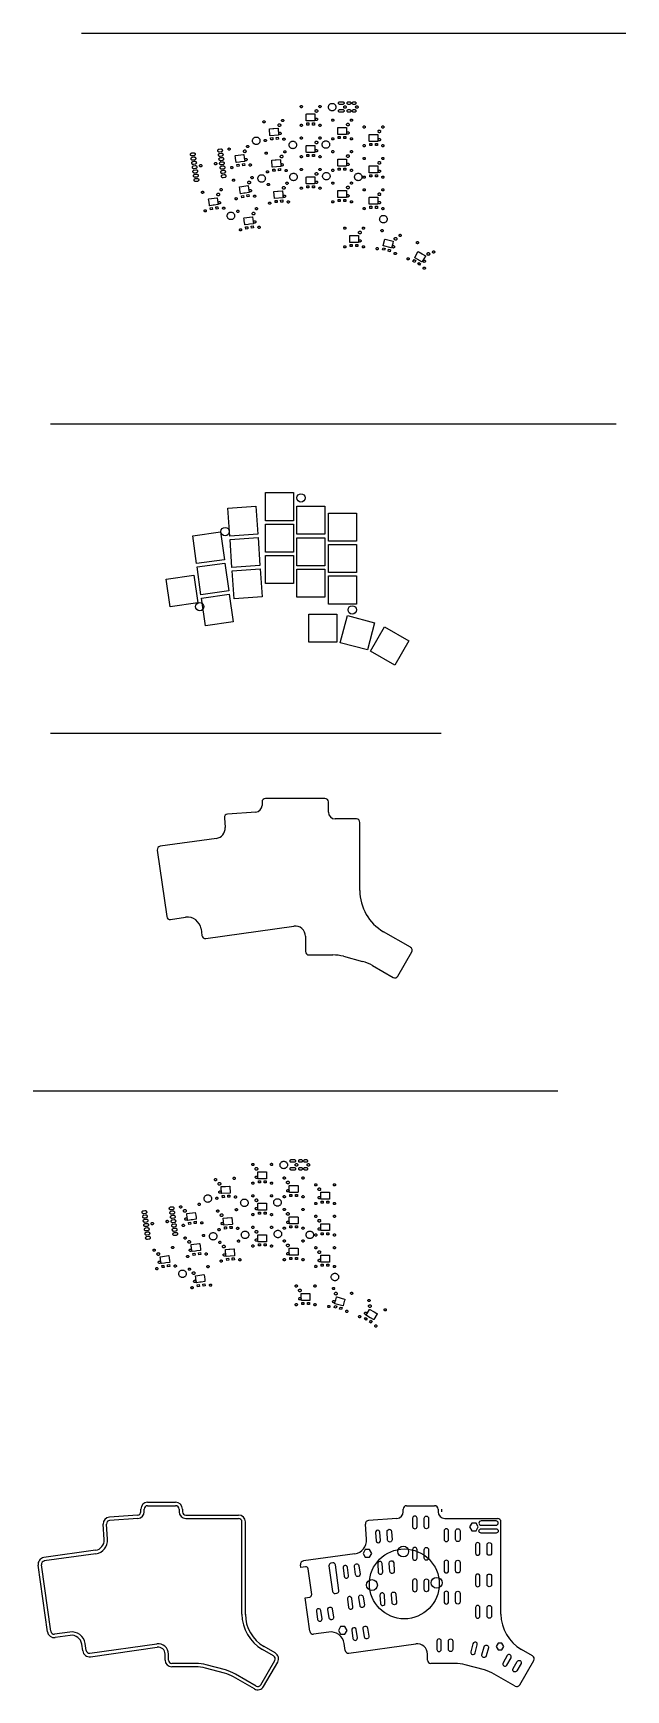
# Model space of a CAD drawing. Header units: inches. Extents: x 8 to 357, y -3 to 972.
import ezdxf

# ---------------------------------------------------------------- set-up
doc = ezdxf.new("R2010")
doc.units = ezdxf.units.IN
doc.header["$MEASUREMENT"] = 0
doc.layers.get('0').update_dxf_attribs({"color": 1})
for name, color, linetype in [('BLACK', 7, 'Continuous'), ('OUTLINE_CASE', 5, 'Continuous'), ('OUTLINE_CURVED', 6, 'Continuous')]:
    doc.layers.add(name, color=color, linetype=linetype)

# ---------------------------------------------------------------- blocks, each defined once
blk = doc.blocks.new('switch')
for points in [[(79.21, 28.25), (79.21, 23.34, 1), (81.81, 23.34), (81.81, 28.25, 1)], [(88.6, 28.25), (88.6, 23.34, -1), (86, 23.34), (86, 28.25, -1)]]:
    blk.add_lwpolyline(points, format="xyb", close=True)

msp = doc.modelspace()

# ---------------------------------------------------------------- linework, layer by layer
at = {"linetype": 'Continuous'}
for p, q in [((36.35, 971.7), (356.54, 971.7)), ((18, 741.85), (350.91, 741.85)), ((17.99, 559.92), (247.81, 559.92)), ((7.84, 349.44), (316.59, 349.44))]:
    msp.add_line(p, q, dxfattribs=at)
at = {"layer": 'BLACK', "linetype": 'Continuous'}
for p, q in [((164.96, 928.49), (164.99, 928.65)), ((164.98, 928.34), (164.96, 928.49)), ((165.04, 928.19), (164.98, 928.34)), ((164.99, 928.65), (165.04, 928.79)), ((165.04, 928.79), (165.13, 928.92)), ((165.12, 928.06), (165.04, 928.19)), ((165.24, 927.96), (165.12, 928.06)), ((165.13, 928.92), (165.25, 929.02)), ((165.38, 927.88), (165.24, 927.96)), ((165.25, 929.02), (165.39, 929.1)), ((165.53, 927.84), (165.38, 927.88)), ((165.39, 929.1), (165.54, 929.13)), ((165.68, 927.84), (165.53, 927.84)), ((165.54, 929.13), (165.7, 929.13)), ((165.84, 927.88), (165.68, 927.84)), ((165.7, 929.13), (165.85, 929.09)), ((165.97, 927.95), (165.84, 927.88)), ((165.85, 929.09), (165.99, 929.02)), ((166.09, 928.05), (165.97, 927.95)), ((165.99, 929.02), (166.1, 928.92)), ((166.18, 928.17), (166.09, 928.05)), ((166.1, 928.92), (166.19, 928.79)), ((166.24, 928.32), (166.18, 928.17)), ((166.19, 928.79), (166.25, 928.64)), ((166.26, 928.47), (166.24, 928.32)), ((166.25, 928.64), (166.26, 928.49)), ((166.26, 928.49), (166.26, 928.47)), ((173.72, 925.91), (173.74, 926.09)), ((173.73, 925.73), (173.72, 925.91)), ((173.74, 926.09), (173.8, 926.25)), ((173.8, 926.25), (173.89, 926.4)), ((173.89, 926.4), (174.02, 926.53)), ((174.02, 926.53), (174.17, 926.62)), ((174.17, 926.62), (174.34, 926.68)), ((174.34, 926.68), (174.52, 926.7)), ((174.52, 926.7), (174.7, 926.68)), ((174.7, 926.68), (174.87, 926.62)), ((174.87, 926.62), (175.02, 926.52)), ((175.02, 926.52), (175.14, 926.4)), ((175.14, 926.4), (175.24, 926.24)), ((175.24, 926.24), (175.3, 926.08)), ((175.31, 925.88), (175.29, 925.7)), ((175.3, 926.08), (175.31, 925.9)), ((175.31, 925.9), (175.31, 925.88)), ((175.96, 928.51), (175.99, 928.66)), ((175.98, 928.35), (175.96, 928.51)), ((176.04, 928.2), (175.98, 928.35)), ((175.99, 928.66), (176.04, 928.81)), ((176.04, 928.81), (176.13, 928.93)), ((176.12, 928.07), (176.04, 928.2)), ((176.24, 927.97), (176.12, 928.07)), ((176.13, 928.93), (176.25, 929.04)), ((176.38, 927.89), (176.24, 927.97)), ((176.25, 929.04), (176.39, 929.11)), ((176.53, 927.86), (176.38, 927.89)), ((176.39, 929.11), (176.54, 929.14)), ((176.68, 927.85), (176.53, 927.86)), ((176.54, 929.14), (176.7, 929.14)), ((176.84, 927.89), (176.68, 927.85)), ((176.7, 929.14), (176.85, 929.11)), ((176.97, 927.96), (176.84, 927.89)), ((176.85, 929.11), (176.99, 929.03)), ((177.09, 928.06), (176.97, 927.96)), ((176.99, 929.03), (177.1, 928.93)), ((177.18, 928.19), (177.09, 928.06)), ((177.1, 928.93), (177.19, 928.8)), ((177.24, 928.33), (177.18, 928.19)), ((177.19, 928.8), (177.25, 928.65)), ((177.26, 928.49), (177.24, 928.33)), ((177.25, 928.65), (177.26, 928.5)), ((177.26, 928.5), (177.26, 928.49)), ((181.57, 928.19), (181.59, 928.48)), ((181.59, 927.9), (181.57, 928.19)), ((181.59, 928.48), (181.64, 928.76)), ((181.64, 927.62), (181.59, 927.9)), ((181.64, 928.76), (181.74, 929.03)), ((181.74, 927.35), (181.64, 927.62)), ((181.74, 929.03), (181.86, 929.29)), ((181.86, 927.09), (181.74, 927.35)), ((181.86, 929.29), (182.02, 929.53)), ((182.02, 926.85), (181.86, 927.09)), ((182.02, 929.53), (182.21, 929.75)), ((182.21, 926.64), (182.02, 926.85)), ((182.21, 929.75), (182.43, 929.94)), ((182.43, 926.45), (182.21, 926.64)), ((182.43, 929.94), (182.67, 930.1)), ((182.67, 926.29), (182.43, 926.45)), ((182.67, 930.1), (182.93, 930.22)), ((182.93, 926.16), (182.67, 926.29)), ((182.93, 930.22), (183.2, 930.32)), ((183.2, 926.07), (182.93, 926.16)), ((183.2, 930.32), (183.48, 930.37)), ((183.48, 926.01), (183.2, 926.07)), ((183.48, 930.37), (183.77, 930.39)), ((183.77, 925.99), (183.48, 926.01)), ((183.77, 930.39), (184.06, 930.37)), ((184.06, 926.01), (183.77, 925.99)), ((184.06, 930.37), (184.34, 930.32)), ((184.34, 926.07), (184.06, 926.01)), ((184.34, 930.32), (184.61, 930.22)), ((184.61, 926.16), (184.34, 926.07)), ((184.61, 930.22), (184.87, 930.1)), ((184.87, 926.29), (184.61, 926.16)), ((184.87, 930.1), (185.11, 929.94)), ((185.11, 926.45), (184.87, 926.29)), ((185.11, 929.94), (185.33, 929.75)), ((185.33, 926.64), (185.11, 926.45)), ((185.33, 929.75), (185.52, 929.53)), ((185.52, 926.85), (185.33, 926.64)), ((185.52, 929.53), (185.68, 929.29)), ((185.68, 927.09), (185.52, 926.85)), ((185.68, 929.29), (185.8, 929.03)), ((185.8, 927.35), (185.68, 927.09)), ((185.8, 929.03), (185.89, 928.76)), ((185.89, 927.62), (185.8, 927.35)), ((185.89, 928.76), (185.95, 928.48)), ((185.95, 927.9), (185.89, 927.62)), ((185.95, 928.48), (185.97, 928.19)), ((185.97, 928.19), (185.95, 927.9)), ((187.47, 930.55), (187.49, 930.72)), ((187.49, 930.37), (187.47, 930.55)), ((187.47, 925.95), (187.49, 926.12)), ((187.49, 925.77), (187.47, 925.95)), ((187.49, 930.72), (187.55, 930.89)), ((187.55, 930.2), (187.49, 930.37)), ((187.49, 926.12), (187.55, 926.29)), ((187.55, 930.89), (187.65, 931.04)), ((187.64, 930.05), (187.55, 930.2)), ((187.55, 926.29), (187.65, 926.44)), ((187.76, 929.92), (187.64, 930.05)), ((187.65, 931.04), (187.77, 931.17)), ((187.65, 926.44), (187.77, 926.57)), ((187.91, 929.82), (187.76, 929.92)), ((187.77, 931.17), (187.92, 931.26)), ((187.77, 926.57), (187.92, 926.66)), ((188.08, 929.76), (187.91, 929.82)), ((187.92, 931.26), (188.09, 931.32)), ((187.92, 926.66), (188.09, 926.72)), ((188.26, 929.74), (188.08, 929.76)), ((188.09, 931.32), (188.27, 931.34)), ((188.09, 926.72), (188.27, 926.74)), ((188.27, 929.74), (188.26, 929.74)), ((188.27, 931.34), (188.87, 931.34)), ((188.87, 929.74), (188.27, 929.74)), ((188.27, 926.74), (188.87, 926.74)), ((188.87, 931.34), (188.88, 931.34)), ((189.05, 929.76), (188.87, 929.74)), ((188.87, 926.74), (188.88, 926.74)), ((188.88, 931.34), (189.06, 931.32)), ((188.88, 926.74), (189.06, 926.72)), ((189.12, 929.79), (189.05, 929.76)), ((189.06, 931.32), (189.12, 931.3)), ((189.06, 926.72), (189.12, 926.7)), ((189.12, 931.3), (189.19, 931.32)), ((189.18, 929.76), (189.12, 929.79)), ((189.12, 926.7), (189.19, 926.72)), ((189.36, 929.74), (189.18, 929.76)), ((189.19, 931.32), (189.37, 931.34)), ((189.19, 926.72), (189.37, 926.74)), ((189.37, 929.74), (189.36, 929.74)), ((189.37, 931.34), (189.97, 931.34)), ((189.97, 929.74), (189.37, 929.74)), ((189.37, 926.74), (189.97, 926.74)), ((189.97, 931.34), (189.98, 931.34)), ((190.15, 929.76), (189.97, 929.74)), ((189.97, 926.74), (189.98, 926.74)), ((189.98, 931.34), (190.16, 931.32)), ((189.98, 926.74), (190.16, 926.72)), ((190.32, 929.82), (190.15, 929.76)), ((190.16, 931.32), (190.33, 931.26)), ((190.16, 926.72), (190.33, 926.66)), ((190.47, 929.91), (190.32, 929.82)), ((190.33, 931.26), (190.48, 931.16)), ((190.33, 926.66), (190.48, 926.56)), ((190.59, 930.04), (190.47, 929.91)), ((190.48, 931.16), (190.6, 931.03)), ((190.48, 926.56), (190.6, 926.43)), ((190.52, 928.25), (190.54, 928.42)), ((190.54, 928.09), (190.52, 928.25)), ((190.54, 928.42), (190.6, 928.57)), ((190.59, 927.93), (190.54, 928.09)), ((190.69, 930.19), (190.59, 930.04)), ((190.68, 927.78), (190.59, 927.93)), ((190.6, 931.03), (190.69, 930.88)), ((190.6, 928.57), (190.69, 928.72)), ((190.6, 926.43), (190.69, 926.28)), ((190.79, 927.66), (190.68, 927.78)), ((190.69, 930.88), (190.75, 930.71)), ((190.75, 930.36), (190.69, 930.19)), ((190.69, 928.72), (190.81, 928.83)), ((190.69, 926.28), (190.75, 926.11)), ((190.75, 930.71), (190.77, 930.54)), ((190.77, 930.54), (190.75, 930.36)), ((190.75, 926.11), (190.77, 925.94)), ((190.77, 925.94), (190.75, 925.76)), ((190.93, 927.57), (190.79, 927.66)), ((190.81, 928.83), (190.95, 928.92)), ((191.09, 927.51), (190.93, 927.57)), ((190.95, 928.92), (191.11, 928.97)), ((191.25, 927.49), (191.09, 927.51)), ((191.11, 928.97), (191.28, 928.99)), ((191.42, 927.51), (191.25, 927.49)), ((191.28, 928.99), (191.44, 928.97)), ((191.58, 927.56), (191.42, 927.51)), ((191.44, 928.97), (191.6, 928.92)), ((191.72, 927.64), (191.58, 927.56)), ((191.6, 928.92), (191.74, 928.83)), ((191.84, 927.76), (191.72, 927.64)), ((191.74, 928.83), (191.86, 928.71)), ((191.94, 927.9), (191.84, 927.76)), ((191.86, 928.71), (191.95, 928.57)), ((192, 928.05), (191.94, 927.9)), ((191.95, 928.57), (192, 928.41)), ((192, 928.41), (192.02, 928.24)), ((192.02, 928.22), (192, 928.05)), ((192.02, 928.24), (192.02, 928.22)), ((192.57, 930.55), (192.59, 930.72)), ((192.59, 930.37), (192.57, 930.55)), ((192.57, 925.95), (192.59, 926.12)), ((192.59, 925.77), (192.57, 925.95)), ((192.59, 930.72), (192.65, 930.89)), ((192.65, 930.2), (192.59, 930.37)), ((192.59, 926.12), (192.65, 926.29)), ((192.65, 930.89), (192.75, 931.04)), ((192.74, 930.05), (192.65, 930.2)), ((192.65, 926.29), (192.75, 926.44)), ((192.86, 929.92), (192.74, 930.05)), ((192.75, 931.04), (192.87, 931.17)), ((192.75, 926.44), (192.87, 926.57)), ((193.01, 929.82), (192.86, 929.92)), ((192.87, 931.17), (193.02, 931.26)), ((192.87, 926.57), (193.02, 926.66)), ((193.18, 929.76), (193.01, 929.82)), ((193.02, 931.26), (193.19, 931.32)), ((193.02, 926.66), (193.19, 926.72)), ((193.36, 929.74), (193.18, 929.76)), ((193.19, 931.32), (193.37, 931.34)), ((193.19, 926.72), (193.37, 926.74)), ((193.37, 929.74), (193.36, 929.74)), ((193.37, 931.34), (193.97, 931.34)), ((193.97, 929.74), (193.37, 929.74)), ((193.37, 926.74), (193.97, 926.74)), ((193.97, 931.34), (193.98, 931.34)), ((194.15, 929.76), (193.97, 929.74)), ((193.97, 926.74), (193.98, 926.74)), ((193.98, 931.34), (194.16, 931.32)), ((193.98, 926.74), (194.16, 926.72)), ((194.32, 929.82), (194.15, 929.76)), ((194.16, 931.32), (194.33, 931.26)), ((194.16, 926.72), (194.33, 926.66)), ((194.47, 929.91), (194.32, 929.82)), ((194.33, 931.26), (194.48, 931.16)), ((194.33, 926.66), (194.48, 926.56)), ((194.59, 930.04), (194.47, 929.91)), ((194.48, 931.16), (194.6, 931.03)), ((194.48, 926.56), (194.6, 926.43)), ((194.69, 930.19), (194.59, 930.04)), ((194.6, 931.03), (194.69, 930.88)), ((194.6, 926.43), (194.69, 926.28)), ((194.69, 930.88), (194.75, 930.71)), ((194.75, 930.36), (194.69, 930.19)), ((194.69, 926.28), (194.75, 926.11)), ((194.75, 930.71), (194.77, 930.54)), ((194.77, 930.54), (194.75, 930.36)), ((194.75, 926.11), (194.77, 925.94)), ((194.77, 925.94), (194.75, 925.76)), ((195.57, 930.55), (195.59, 930.72)), ((195.59, 930.37), (195.57, 930.55)), ((195.57, 925.95), (195.59, 926.12)), ((195.59, 925.77), (195.57, 925.95)), ((195.59, 930.72), (195.65, 930.89)), ((195.65, 930.2), (195.59, 930.37)), ((195.59, 926.12), (195.65, 926.29)), ((195.65, 930.89), (195.75, 931.04)), ((195.74, 930.05), (195.65, 930.2)), ((195.65, 926.29), (195.75, 926.44)), ((195.86, 929.92), (195.74, 930.05)), ((195.75, 931.04), (195.87, 931.17)), ((195.75, 926.44), (195.87, 926.57)), ((196.01, 929.82), (195.86, 929.92)), ((195.87, 931.17), (196.02, 931.26)), ((195.87, 926.57), (196.02, 926.66)), ((196.18, 929.76), (196.01, 929.82)), ((196.02, 931.26), (196.19, 931.32)), ((196.02, 926.66), (196.19, 926.72)), ((196.36, 929.74), (196.18, 929.76)), ((196.19, 931.32), (196.37, 931.34)), ((196.19, 926.72), (196.37, 926.74)), ((196.37, 929.74), (196.36, 929.74)), ((196.37, 931.34), (196.97, 931.34)), ((196.97, 929.74), (196.37, 929.74)), ((196.37, 926.74), (196.97, 926.74)), ((196.97, 931.34), (196.98, 931.34)), ((197.15, 929.76), (196.97, 929.74)), ((196.97, 926.74), (196.98, 926.74)), ((196.98, 931.34), (197.16, 931.32)), ((196.98, 926.74), (197.16, 926.72)), ((197.32, 929.82), (197.15, 929.76)), ((197.16, 931.32), (197.33, 931.26)), ((197.16, 926.72), (197.33, 926.66)), ((197.47, 929.91), (197.32, 929.82)), ((197.33, 931.26), (197.48, 931.16)), ((197.33, 926.66), (197.48, 926.56)), ((197.59, 930.04), (197.47, 929.91)), ((197.48, 931.16), (197.6, 931.03)), ((197.48, 926.56), (197.6, 926.43)), ((197.52, 928.25), (197.54, 928.42)), ((197.54, 928.09), (197.52, 928.25)), ((197.54, 928.42), (197.6, 928.57)), ((197.59, 927.93), (197.54, 928.09)), ((197.69, 930.19), (197.59, 930.04)), ((197.68, 927.78), (197.59, 927.93)), ((197.6, 931.03), (197.69, 930.88)), ((197.6, 928.57), (197.69, 928.72)), ((197.6, 926.43), (197.69, 926.28)), ((197.79, 927.66), (197.68, 927.78)), ((197.69, 930.88), (197.75, 930.71)), ((197.75, 930.36), (197.69, 930.19)), ((197.69, 928.72), (197.81, 928.83)), ((197.69, 926.28), (197.75, 926.11)), ((197.75, 930.71), (197.77, 930.54)), ((197.77, 930.54), (197.75, 930.36)), ((197.75, 926.11), (197.77, 925.94)), ((197.77, 925.94), (197.75, 925.76)), ((197.93, 927.57), (197.79, 927.66)), ((197.81, 928.83), (197.95, 928.92)), ((198.09, 927.51), (197.93, 927.57)), ((197.95, 928.92), (198.11, 928.97)), ((198.25, 927.49), (198.09, 927.51)), ((198.11, 928.97), (198.28, 928.99)), ((198.42, 927.51), (198.25, 927.49)), ((198.28, 928.99), (198.44, 928.97)), ((198.58, 927.56), (198.42, 927.51)), ((198.44, 928.97), (198.6, 928.92)), ((198.72, 927.64), (198.58, 927.56)), ((198.6, 928.92), (198.74, 928.83)), ((198.84, 927.76), (198.72, 927.64)), ((198.74, 928.83), (198.86, 928.71)), ((198.94, 927.9), (198.84, 927.76)), ((198.86, 928.71), (198.95, 928.57)), ((199, 928.05), (198.94, 927.9)), ((198.95, 928.57), (199, 928.41)), ((199, 928.41), (199.02, 928.24)), ((199.02, 928.22), (199, 928.05)), ((199.02, 928.24), (199.02, 928.22)), ((143.01, 919.54), (143.03, 919.7)), ((143.03, 919.39), (143.01, 919.54)), ((143.03, 919.7), (143.09, 919.84)), ((143.08, 919.24), (143.03, 919.39)), ((143.17, 919.11), (143.08, 919.24)), ((143.09, 919.84), (143.18, 919.97)), ((143.28, 919), (143.17, 919.11)), ((143.18, 919.97), (143.29, 920.07)), ((143.42, 918.93), (143.28, 919)), ((143.29, 920.07), (143.43, 920.14)), ((143.57, 918.89), (143.42, 918.93)), ((143.43, 920.14), (143.58, 920.18)), ((143.73, 918.89), (143.57, 918.89)), ((143.58, 920.18), (143.74, 920.18)), ((143.88, 918.92), (143.73, 918.89)), ((143.74, 920.18), (143.89, 920.14)), ((144.02, 918.99), (143.88, 918.92)), ((143.89, 920.14), (144.03, 920.07)), ((144.14, 919.09), (144.02, 918.99)), ((144.03, 920.07), (144.15, 919.96)), ((144.23, 919.22), (144.14, 919.09)), ((144.15, 919.96), (144.24, 919.84)), ((144.29, 919.37), (144.23, 919.22)), ((144.24, 919.84), (144.29, 919.69)), ((144.29, 919.69), (144.31, 919.53)), ((144.31, 919.52), (144.29, 919.37)), ((144.31, 919.53), (144.31, 919.52)), ((151.92, 917.59), (151.94, 917.76)), ((151.94, 917.41), (151.92, 917.59)), ((151.94, 917.76), (152, 917.93)), ((151.99, 917.24), (151.94, 917.41)), ((152.08, 917.09), (151.99, 917.24)), ((152, 917.93), (152.1, 918.08)), ((152.21, 916.96), (152.08, 917.09)), ((152.1, 918.08), (152.23, 918.2)), ((152.36, 916.86), (152.21, 916.96)), ((152.23, 918.2), (152.38, 918.3)), ((152.52, 916.8), (152.36, 916.86)), ((152.38, 918.3), (152.55, 918.36)), ((152.7, 916.77), (152.52, 916.8)), ((152.55, 918.36), (152.72, 918.37)), ((152.88, 916.79), (152.7, 916.77)), ((152.72, 918.37), (152.9, 918.35)), ((153.05, 916.85), (152.88, 916.79)), ((152.9, 918.35), (153.07, 918.29)), ((153.2, 916.94), (153.05, 916.85)), ((153.07, 918.29), (153.22, 918.2)), ((153.33, 917.06), (153.2, 916.94)), ((153.22, 918.2), (153.35, 918.07)), ((153.43, 917.21), (153.33, 917.06)), ((153.35, 918.07), (153.44, 917.92)), ((153.49, 917.37), (153.43, 917.21)), ((153.44, 917.92), (153.5, 917.75)), ((153.52, 917.55), (153.49, 917.37)), ((153.5, 917.75), (153.52, 917.57)), ((153.52, 917.57), (153.52, 917.55)), ((153.98, 920.32), (154, 920.48)), ((154, 920.17), (153.98, 920.32)), ((154, 920.48), (154.06, 920.62)), ((154.05, 920.02), (154, 920.17)), ((154.14, 919.89), (154.05, 920.02)), ((154.06, 920.62), (154.15, 920.75)), ((154.26, 919.78), (154.14, 919.89)), ((154.15, 920.75), (154.27, 920.85)), ((154.39, 919.71), (154.26, 919.78)), ((154.27, 920.85), (154.41, 920.92)), ((154.54, 919.67), (154.39, 919.71)), ((154.41, 920.92), (154.56, 920.96)), ((154.7, 919.67), (154.54, 919.67)), ((154.56, 920.96), (154.71, 920.96)), ((154.85, 919.7), (154.7, 919.67)), ((154.71, 920.96), (154.86, 920.92)), ((154.99, 919.77), (154.85, 919.7)), ((154.86, 920.92), (155, 920.85)), ((155.11, 919.87), (154.99, 919.77)), ((155, 920.85), (155.12, 920.74)), ((155.2, 920), (155.11, 919.87)), ((155.12, 920.74), (155.21, 920.62)), ((155.26, 920.15), (155.2, 920)), ((155.21, 920.62), (155.26, 920.47)), ((155.26, 920.47), (155.28, 920.31)), ((155.28, 920.3), (155.26, 920.15)), ((155.28, 920.31), (155.28, 920.3)), ((164.96, 917.51), (164.99, 917.66)), ((164.98, 917.35), (164.96, 917.51)), ((165.04, 917.2), (164.98, 917.35)), ((164.99, 917.66), (165.04, 917.81)), ((165.04, 917.81), (165.13, 917.93)), ((165.12, 917.07), (165.04, 917.2)), ((165.24, 916.97), (165.12, 917.07)), ((165.13, 917.93), (165.25, 918.04)), ((165.38, 916.89), (165.24, 916.97)), ((165.25, 918.04), (165.39, 918.11)), ((165.53, 916.86), (165.38, 916.89)), ((165.39, 918.11), (165.54, 918.14)), ((165.68, 916.85), (165.53, 916.86)), ((165.54, 918.14), (165.7, 918.14)), ((165.84, 916.89), (165.68, 916.85)), ((165.7, 918.14), (165.85, 918.11)), ((165.97, 916.96), (165.84, 916.89)), ((165.85, 918.11), (165.99, 918.03)), ((166.09, 917.06), (165.97, 916.96)), ((165.99, 918.03), (166.1, 917.93)), ((166.18, 917.19), (166.09, 917.06)), ((166.1, 917.93), (166.19, 917.8)), ((166.24, 917.33), (166.18, 917.19)), ((166.19, 917.8), (166.25, 917.65)), ((166.26, 917.49), (166.24, 917.33)), ((166.25, 917.65), (166.26, 917.5)), ((166.26, 917.5), (166.26, 917.49)), ((168.56, 924), (168.58, 924.06)), ((168.56, 920.19), (168.56, 924)), ((168.58, 920.13), (168.56, 920.19)), ((168.58, 924.06), (168.61, 924.11)), ((168.61, 920.08), (168.58, 920.13)), ((168.61, 924.11), (168.66, 924.14)), ((168.66, 920.05), (168.61, 920.08)), ((168.66, 924.14), (168.71, 924.15)), ((168.71, 920.04), (168.66, 920.05)), ((168.71, 924.15), (173.51, 924.15)), ((173.51, 920.04), (168.71, 920.04)), ((168.86, 917.65), (168.86, 918.85)), ((168.86, 918.85), (170.06, 918.85)), ((170.06, 917.65), (168.86, 917.65)), ((170.06, 918.85), (170.06, 917.65)), ((172.16, 917.65), (172.16, 918.85)), ((172.16, 918.85), (173.36, 918.85)), ((173.36, 917.65), (172.16, 917.65)), ((173.36, 918.85), (173.36, 917.65)), ((173.51, 924.15), (173.57, 924.14)), ((173.57, 920.05), (173.51, 920.04)), ((173.57, 924.14), (173.62, 924.11)), ((173.62, 920.08), (173.57, 920.05)), ((173.62, 924.11), (173.65, 924.06)), ((173.65, 920.13), (173.62, 920.08)), ((173.65, 924.06), (173.66, 924)), ((173.66, 920.19), (173.65, 920.13)), ((173.66, 924), (173.66, 920.19)), ((173.79, 925.56), (173.73, 925.73)), ((173.88, 925.41), (173.79, 925.56)), ((173.81, 921.01), (173.84, 921.17)), ((173.83, 920.84), (173.81, 921.01)), ((173.89, 920.68), (173.83, 920.84)), ((173.84, 921.17), (173.9, 921.33)), ((174.01, 925.28), (173.88, 925.41)), ((173.99, 920.54), (173.89, 920.68)), ((173.9, 921.33), (173.99, 921.47)), ((173.99, 921.47), (174.12, 921.58)), ((174.11, 920.43), (173.99, 920.54)), ((174.15, 925.19), (174.01, 925.28)), ((174.26, 920.35), (174.11, 920.43)), ((174.12, 921.58), (174.27, 921.66)), ((174.32, 925.12), (174.15, 925.19)), ((174.42, 920.31), (174.26, 920.35)), ((174.27, 921.66), (174.43, 921.69)), ((174.5, 925.1), (174.32, 925.12)), ((174.59, 920.3), (174.42, 920.31)), ((174.43, 921.69), (174.6, 921.69)), ((174.68, 925.12), (174.5, 925.1)), ((174.75, 920.34), (174.59, 920.3)), ((174.6, 921.69), (174.77, 921.65)), ((174.85, 925.17), (174.68, 925.12)), ((174.9, 920.42), (174.75, 920.34)), ((174.77, 921.65), (174.91, 921.57)), ((175, 925.26), (174.85, 925.17)), ((175.03, 920.53), (174.9, 920.42)), ((174.91, 921.57), (175.04, 921.46)), ((175.13, 925.38), (175, 925.26)), ((175.13, 920.66), (175.03, 920.53)), ((175.04, 921.46), (175.14, 921.32)), ((175.23, 925.53), (175.13, 925.38)), ((175.19, 920.82), (175.13, 920.66)), ((175.14, 921.32), (175.19, 921.17)), ((175.19, 921.17), (175.21, 921)), ((175.21, 920.98), (175.19, 920.82)), ((175.21, 921), (175.21, 920.98)), ((175.29, 925.7), (175.23, 925.53)), ((175.96, 917.49), (175.99, 917.65)), ((175.98, 917.34), (175.96, 917.49)), ((176.04, 917.19), (175.98, 917.34)), ((175.99, 917.65), (176.04, 917.79)), ((176.04, 917.79), (176.13, 917.92)), ((176.12, 917.06), (176.04, 917.19)), ((176.24, 916.96), (176.12, 917.06)), ((176.13, 917.92), (176.25, 918.02)), ((176.38, 916.88), (176.24, 916.96)), ((176.25, 918.02), (176.39, 918.1)), ((176.53, 916.84), (176.38, 916.88)), ((176.39, 918.1), (176.54, 918.13)), ((176.68, 916.84), (176.53, 916.84)), ((176.54, 918.13), (176.7, 918.13)), ((176.84, 916.88), (176.68, 916.84)), ((176.7, 918.13), (176.85, 918.09)), ((176.97, 916.95), (176.84, 916.88)), ((176.85, 918.09), (176.99, 918.02)), ((177.09, 917.05), (176.97, 916.95)), ((176.99, 918.02), (177.1, 917.92)), ((177.18, 917.17), (177.09, 917.05)), ((177.1, 917.92), (177.19, 917.79)), ((177.24, 917.32), (177.18, 917.17)), ((177.19, 917.79), (177.25, 917.64)), ((177.26, 917.47), (177.24, 917.32)), ((177.25, 917.64), (177.26, 917.49)), ((177.26, 917.49), (177.26, 917.47)), ((183.46, 920.49), (183.49, 920.65)), ((183.48, 920.34), (183.46, 920.49)), ((183.54, 920.19), (183.48, 920.34)), ((183.49, 920.65), (183.54, 920.79)), ((183.54, 920.79), (183.63, 920.92)), ((183.62, 920.06), (183.54, 920.19)), ((183.74, 919.96), (183.62, 920.06)), ((183.63, 920.92), (183.75, 921.02)), ((183.88, 919.88), (183.74, 919.96)), ((183.75, 921.02), (183.89, 921.1)), ((184.03, 919.84), (183.88, 919.88)), ((183.89, 921.1), (184.04, 921.13)), ((184.18, 919.84), (184.03, 919.84)), ((184.04, 921.13), (184.2, 921.13)), ((184.34, 919.88), (184.18, 919.84)), ((184.2, 921.13), (184.35, 921.09)), ((184.47, 919.95), (184.34, 919.88)), ((184.35, 921.09), (184.49, 921.02)), ((184.59, 920.05), (184.47, 919.95)), ((184.49, 921.02), (184.6, 920.92)), ((184.68, 920.17), (184.59, 920.05)), ((184.6, 920.92), (184.69, 920.79)), ((184.74, 920.32), (184.68, 920.17)), ((184.69, 920.79), (184.75, 920.64)), ((184.76, 920.47), (184.74, 920.32)), ((184.75, 920.64), (184.76, 920.49)), ((184.76, 920.49), (184.76, 920.47)), ((187.08, 916.06), (187.11, 916.11)), ((187.11, 916.11), (187.16, 916.14)), ((187.16, 916.14), (187.21, 916.15)), ((187.21, 916.15), (192.01, 916.15)), ((187.55, 925.6), (187.49, 925.77)), ((187.64, 925.45), (187.55, 925.6)), ((187.76, 925.32), (187.64, 925.45)), ((187.91, 925.22), (187.76, 925.32)), ((188.08, 925.16), (187.91, 925.22)), ((188.26, 925.14), (188.08, 925.16)), ((188.27, 925.14), (188.26, 925.14)), ((188.87, 925.14), (188.27, 925.14)), ((189.05, 925.16), (188.87, 925.14)), ((189.12, 925.19), (189.05, 925.16)), ((189.18, 925.16), (189.12, 925.19)), ((189.36, 925.14), (189.18, 925.16)), ((189.37, 925.14), (189.36, 925.14)), ((189.97, 925.14), (189.37, 925.14)), ((190.15, 925.16), (189.97, 925.14)), ((190.32, 925.22), (190.15, 925.16)), ((190.47, 925.31), (190.32, 925.22)), ((190.59, 925.44), (190.47, 925.31)), ((190.69, 925.59), (190.59, 925.44)), ((190.75, 925.76), (190.69, 925.59)), ((192.01, 916.15), (192.07, 916.14)), ((192.07, 916.14), (192.12, 916.11)), ((192.12, 916.11), (192.15, 916.06)), ((192.21, 917.91), (192.24, 918.09)), ((192.23, 917.73), (192.21, 917.91)), ((192.29, 917.56), (192.23, 917.73)), ((192.24, 918.09), (192.3, 918.25)), ((192.38, 917.41), (192.29, 917.56)), ((192.3, 918.25), (192.39, 918.4)), ((192.5, 917.28), (192.38, 917.41)), ((192.39, 918.4), (192.52, 918.53)), ((192.65, 917.19), (192.5, 917.28)), ((192.52, 918.53), (192.67, 918.62)), ((192.65, 925.6), (192.59, 925.77)), ((192.74, 925.45), (192.65, 925.6)), ((192.82, 917.12), (192.65, 917.19)), ((192.67, 918.62), (192.84, 918.68)), ((192.86, 925.32), (192.74, 925.45)), ((193, 917.1), (192.82, 917.12)), ((192.84, 918.68), (193.02, 918.7)), ((193.01, 925.22), (192.86, 925.32)), ((193.18, 917.12), (193, 917.1)), ((193.18, 925.16), (193.01, 925.22)), ((193.02, 918.7), (193.2, 918.68)), ((193.36, 925.14), (193.18, 925.16)), ((193.35, 917.17), (193.18, 917.12)), ((193.2, 918.68), (193.37, 918.62)), ((193.5, 917.26), (193.35, 917.17)), ((193.37, 925.14), (193.36, 925.14)), ((193.97, 925.14), (193.37, 925.14)), ((193.37, 918.62), (193.52, 918.52)), ((193.63, 917.39), (193.5, 917.26)), ((193.52, 918.52), (193.64, 918.4)), ((193.73, 917.53), (193.63, 917.39)), ((193.64, 918.4), (193.74, 918.24)), ((193.79, 917.7), (193.73, 917.53)), ((193.74, 918.24), (193.79, 918.08)), ((193.79, 918.08), (193.81, 917.9)), ((193.81, 917.88), (193.79, 917.7)), ((193.81, 917.9), (193.81, 917.88)), ((194.15, 925.16), (193.97, 925.14)), ((194.32, 925.22), (194.15, 925.16)), ((194.47, 925.31), (194.32, 925.22)), ((194.46, 920.51), (194.49, 920.66)), ((194.48, 920.35), (194.46, 920.51)), ((194.59, 925.44), (194.47, 925.31)), ((194.54, 920.2), (194.48, 920.35)), ((194.49, 920.66), (194.54, 920.81)), ((194.54, 920.81), (194.63, 920.93)), ((194.62, 920.07), (194.54, 920.2)), ((194.69, 925.59), (194.59, 925.44)), ((194.74, 919.97), (194.62, 920.07)), ((194.63, 920.93), (194.75, 921.04)), ((194.75, 925.76), (194.69, 925.59)), ((194.88, 919.89), (194.74, 919.97)), ((194.75, 921.04), (194.89, 921.11)), ((195.03, 919.86), (194.88, 919.89)), ((194.89, 921.11), (195.04, 921.14)), ((195.18, 919.85), (195.03, 919.86)), ((195.04, 921.14), (195.2, 921.14)), ((195.34, 919.89), (195.18, 919.85)), ((195.2, 921.14), (195.35, 921.11)), ((195.47, 919.96), (195.34, 919.89)), ((195.35, 921.11), (195.49, 921.03)), ((195.59, 920.06), (195.47, 919.96)), ((195.49, 921.03), (195.6, 920.93)), ((195.65, 925.6), (195.59, 925.77)), ((195.68, 920.19), (195.59, 920.06)), ((195.6, 920.93), (195.69, 920.8)), ((195.74, 925.45), (195.65, 925.6)), ((195.74, 920.33), (195.68, 920.19)), ((195.69, 920.8), (195.75, 920.65)), ((195.86, 925.32), (195.74, 925.45)), ((195.76, 920.49), (195.74, 920.33)), ((195.75, 920.65), (195.76, 920.5)), ((195.76, 920.5), (195.76, 920.49)), ((196.01, 925.22), (195.86, 925.32)), ((196.18, 925.16), (196.01, 925.22)), ((196.36, 925.14), (196.18, 925.16)), ((196.37, 925.14), (196.36, 925.14)), ((196.97, 925.14), (196.37, 925.14)), ((197.15, 925.16), (196.97, 925.14)), ((197.32, 925.22), (197.15, 925.16)), ((197.47, 925.31), (197.32, 925.22)), ((197.59, 925.44), (197.47, 925.31)), ((197.69, 925.59), (197.59, 925.44)), ((197.75, 925.76), (197.69, 925.59)), ((201.96, 916.49), (201.99, 916.65)), ((201.98, 916.34), (201.96, 916.49)), ((202.04, 916.19), (201.98, 916.34)), ((201.99, 916.65), (202.04, 916.79)), ((202.04, 916.79), (202.13, 916.92)), ((202.12, 916.06), (202.04, 916.19)), ((202.13, 916.92), (202.25, 917.02)), ((202.25, 917.02), (202.39, 917.1)), ((202.39, 917.1), (202.54, 917.13)), ((202.54, 917.13), (202.7, 917.13)), ((202.7, 917.13), (202.85, 917.09)), ((202.85, 917.09), (202.99, 917.02)), ((202.99, 917.02), (203.1, 916.92)), ((203.18, 916.17), (203.09, 916.05)), ((203.1, 916.92), (203.19, 916.79)), ((203.24, 916.32), (203.18, 916.17)), ((203.19, 916.79), (203.25, 916.64)), ((203.26, 916.47), (203.24, 916.32)), ((203.25, 916.64), (203.26, 916.49)), ((203.26, 916.49), (203.26, 916.47)), ((212.96, 916.51), (212.99, 916.66)), ((212.98, 916.35), (212.96, 916.51)), ((213.04, 916.2), (212.98, 916.35)), ((212.99, 916.66), (213.04, 916.81)), ((213.04, 916.81), (213.13, 916.93)), ((213.12, 916.07), (213.04, 916.2)), ((213.24, 915.97), (213.12, 916.07)), ((213.13, 916.93), (213.25, 917.04)), ((213.25, 917.04), (213.39, 917.11)), ((213.39, 917.11), (213.54, 917.14)), ((213.54, 917.14), (213.7, 917.14)), ((213.7, 917.14), (213.85, 917.11)), ((213.85, 917.11), (213.99, 917.03)), ((213.99, 917.03), (214.1, 916.93)), ((214.18, 916.19), (214.09, 916.06)), ((214.1, 916.93), (214.19, 916.8)), ((214.24, 916.33), (214.18, 916.19)), ((214.19, 916.8), (214.25, 916.65)), ((214.26, 916.49), (214.24, 916.33)), ((214.25, 916.65), (214.26, 916.5)), ((214.26, 916.5), (214.26, 916.49)), ((136.9, 908.39), (136.91, 908.68)), ((136.91, 908.11), (136.9, 908.39)), ((136.91, 908.68), (136.97, 908.96)), ((136.97, 907.82), (136.91, 908.11)), ((136.97, 908.96), (137.06, 909.24)), ((137.06, 907.55), (136.97, 907.82)), ((137.06, 909.24), (137.19, 909.49)), ((137.19, 907.29), (137.06, 907.55)), ((137.19, 909.49), (137.35, 909.73)), ((137.35, 907.05), (137.19, 907.29)), ((137.35, 909.73), (137.54, 909.95)), ((137.54, 906.84), (137.35, 907.05)), ((137.54, 909.95), (137.76, 910.14)), ((137.76, 906.65), (137.54, 906.84)), ((137.76, 910.14), (138, 910.3)), ((138, 906.49), (137.76, 906.65)), ((138, 910.3), (138.25, 910.43)), ((138.25, 906.36), (138, 906.49)), ((138.25, 910.43), (138.53, 910.52)), ((138.53, 906.27), (138.25, 906.36)), ((138.53, 910.52), (138.81, 910.58)), ((138.81, 910.58), (139.1, 910.59)), ((139.1, 910.59), (139.38, 910.58)), ((139.38, 910.58), (139.67, 910.52)), ((139.67, 910.52), (139.94, 910.43)), ((139.94, 906.36), (139.67, 906.27)), ((139.94, 910.43), (140.2, 910.3)), ((140.2, 906.49), (139.94, 906.36)), ((140.2, 910.3), (140.44, 910.14)), ((140.44, 906.65), (140.2, 906.49)), ((140.44, 910.14), (140.65, 909.95)), ((140.65, 906.84), (140.44, 906.65)), ((140.65, 909.95), (140.84, 909.73)), ((140.84, 907.05), (140.65, 906.84)), ((140.84, 909.73), (141, 909.49)), ((141, 907.29), (140.84, 907.05)), ((141, 909.49), (141.13, 909.24)), ((141.13, 907.55), (141, 907.29)), ((141.13, 909.24), (141.22, 908.96)), ((141.22, 907.82), (141.13, 907.55)), ((141.22, 908.96), (141.28, 908.68)), ((141.28, 908.11), (141.22, 907.82)), ((141.28, 908.68), (141.3, 908.39)), ((141.3, 908.39), (141.28, 908.11)), ((143.78, 908.58), (143.8, 908.74)), ((143.79, 908.43), (143.78, 908.58)), ((143.85, 908.28), (143.79, 908.43)), ((143.8, 908.74), (143.85, 908.88)), ((143.85, 908.88), (143.94, 909.01)), ((143.93, 908.15), (143.85, 908.28)), ((144.05, 908.04), (143.93, 908.15)), ((143.94, 909.01), (144.06, 909.11)), ((144.19, 907.97), (144.05, 908.04)), ((144.06, 909.11), (144.2, 909.18)), ((144.34, 907.93), (144.19, 907.97)), ((144.2, 909.18), (144.35, 909.22)), ((144.49, 907.93), (144.34, 907.93)), ((144.35, 909.22), (144.51, 909.22)), ((144.65, 907.96), (144.49, 907.93)), ((144.51, 909.22), (144.66, 909.18)), ((144.79, 908.03), (144.65, 907.96)), ((144.66, 909.18), (144.8, 909.11)), ((144.9, 908.13), (144.79, 908.03)), ((144.8, 909.11), (144.91, 909)), ((145, 908.26), (144.9, 908.13)), ((144.91, 909), (145, 908.87)), ((145, 908.87), (145.06, 908.73)), ((145.05, 908.41), (145, 908.26)), ((145.08, 908.56), (145.05, 908.41)), ((145.06, 908.73), (145.08, 908.57)), ((145.08, 908.57), (145.08, 908.56)), ((146.92, 915.32), (146.95, 915.37)), ((146.92, 915.26), (146.92, 915.32)), ((146.92, 915.25), (146.92, 915.26)), ((146.92, 915.26), (146.92, 915.26)), ((147.18, 911.46), (146.92, 915.25)), ((146.92, 915.25), (146.92, 915.25)), ((146.92, 915.25), (146.92, 915.25)), ((146.95, 915.37), (147, 915.41)), ((146.95, 915.37), (146.95, 915.37)), ((147, 915.41), (147.05, 915.42)), ((147.05, 915.42), (148.95, 915.56)), ((147.05, 915.42), (147.05, 915.42)), ((147.2, 911.4), (147.18, 911.46)), ((147.23, 911.36), (147.2, 911.4)), ((147.27, 911.34), (147.23, 911.36)), ((147.28, 911.33), (147.27, 911.34)), ((147.34, 911.32), (147.28, 911.33)), ((152.13, 911.66), (147.34, 911.32)), ((147.57, 910.15), (148.77, 910.23)), ((147.66, 908.95), (147.57, 910.15)), ((148.85, 909.03), (147.66, 908.95)), ((148.77, 910.23), (148.85, 909.03)), ((148.95, 915.56), (149.45, 915.59)), ((148.95, 915.56), (148.95, 915.56)), ((149.45, 915.59), (151.84, 915.76)), ((150.87, 910.38), (152.06, 910.46)), ((150.95, 909.18), (150.87, 910.38)), ((152.15, 909.26), (150.95, 909.18)), ((151.84, 915.76), (151.9, 915.75)), ((151.9, 915.75), (151.95, 915.72)), ((151.95, 915.72), (151.99, 915.68)), ((151.99, 915.68), (152, 915.62)), ((152, 915.62), (152, 915.62)), ((152, 915.62), (152, 915.61)), ((152, 915.61), (152, 915.61)), ((152, 915.61), (152.27, 911.83)), ((152.06, 910.46), (152.15, 909.26)), ((152.19, 911.67), (152.13, 911.66)), ((152.13, 911.66), (152.13, 911.66)), ((152.23, 911.71), (152.19, 911.67)), ((152.26, 911.76), (152.23, 911.71)), ((152.27, 911.82), (152.26, 911.76)), ((152.27, 911.83), (152.27, 911.83)), ((152.27, 911.83), (152.27, 911.83)), ((152.27, 911.83), (152.27, 911.82)), ((152.36, 912.69), (152.38, 912.86)), ((152.38, 912.53), (152.36, 912.69)), ((152.38, 912.86), (152.44, 913.02)), ((152.44, 912.37), (152.38, 912.53)), ((152.44, 913.02), (152.54, 913.15)), ((152.53, 912.23), (152.44, 912.37)), ((152.65, 912.12), (152.53, 912.23)), ((152.54, 913.15), (152.67, 913.26)), ((152.8, 912.04), (152.65, 912.12)), ((152.67, 913.26), (152.82, 913.34)), ((152.97, 911.99), (152.8, 912.04)), ((152.82, 913.34), (152.98, 913.38)), ((153.13, 911.99), (152.97, 911.99)), ((152.98, 913.38), (153.15, 913.38)), ((153.3, 912.03), (153.13, 911.99)), ((153.15, 913.38), (153.31, 913.34)), ((153.45, 912.1), (153.3, 912.03)), ((153.31, 913.34), (153.46, 913.26)), ((153.58, 912.21), (153.45, 912.1)), ((153.46, 913.26), (153.59, 913.15)), ((153.67, 912.35), (153.58, 912.21)), ((153.59, 913.15), (153.68, 913.01)), ((153.74, 912.5), (153.67, 912.35)), ((153.68, 913.01), (153.74, 912.85)), ((153.74, 912.85), (153.76, 912.69)), ((153.76, 912.67), (153.74, 912.5)), ((153.76, 912.69), (153.76, 912.67)), ((154.75, 909.34), (154.77, 909.49)), ((154.77, 909.18), (154.75, 909.34)), ((154.77, 909.49), (154.83, 909.64)), ((154.82, 909.03), (154.77, 909.18)), ((154.91, 908.9), (154.82, 909.03)), ((154.83, 909.64), (154.92, 909.76)), ((155.02, 908.8), (154.91, 908.9)), ((154.92, 909.76), (155.03, 909.87)), ((155.16, 908.72), (155.02, 908.8)), ((155.03, 909.87), (155.17, 909.94)), ((155.31, 908.68), (155.16, 908.72)), ((155.17, 909.94), (155.33, 909.97)), ((155.47, 908.68), (155.31, 908.68)), ((155.33, 909.97), (155.48, 909.97)), ((155.62, 908.72), (155.47, 908.68)), ((155.48, 909.97), (155.63, 909.94)), ((155.76, 908.79), (155.62, 908.72)), ((155.63, 909.94), (155.77, 909.86)), ((155.88, 908.89), (155.76, 908.79)), ((155.77, 909.86), (155.89, 909.76)), ((155.97, 909.02), (155.88, 908.89)), ((155.89, 909.76), (155.98, 909.63)), ((156.03, 909.16), (155.97, 909.02)), ((155.98, 909.63), (156.03, 909.48)), ((156.03, 909.48), (156.05, 909.33)), ((156.05, 909.31), (156.03, 909.16)), ((156.05, 909.33), (156.05, 909.31)), ((158.45, 906.22), (158.51, 906.5)), ((158.51, 906.5), (158.6, 906.77)), ((158.6, 906.77), (158.73, 907.03)), ((158.73, 907.03), (158.89, 907.27)), ((158.89, 907.27), (159.08, 907.49)), ((159.08, 907.49), (159.29, 907.68)), ((159.29, 907.68), (159.53, 907.84)), ((159.53, 907.84), (159.79, 907.97)), ((159.79, 907.97), (160.06, 908.06)), ((160.06, 908.06), (160.34, 908.11)), ((160.34, 908.11), (160.63, 908.13)), ((160.63, 908.13), (160.92, 908.11)), ((160.92, 908.11), (161.2, 908.06)), ((161.2, 908.06), (161.47, 907.97)), ((161.47, 907.97), (161.73, 907.84)), ((161.73, 907.84), (161.97, 907.68)), ((161.97, 907.68), (162.19, 907.49)), ((162.19, 907.49), (162.38, 907.27)), ((162.38, 907.27), (162.54, 907.03)), ((162.54, 907.03), (162.66, 906.77)), ((162.66, 906.77), (162.76, 906.5)), ((162.76, 906.5), (162.81, 906.22)), ((164.96, 909.99), (164.99, 910.15)), ((164.98, 909.84), (164.96, 909.99)), ((165.04, 909.69), (164.98, 909.84)), ((164.99, 910.15), (165.04, 910.29)), ((165.04, 910.29), (165.13, 910.42)), ((165.12, 909.56), (165.04, 909.69)), ((165.24, 909.46), (165.12, 909.56)), ((165.13, 910.42), (165.25, 910.52)), ((165.38, 909.38), (165.24, 909.46)), ((165.25, 910.52), (165.39, 910.6)), ((165.53, 909.34), (165.38, 909.38)), ((165.39, 910.6), (165.54, 910.63)), ((165.68, 909.34), (165.53, 909.34)), ((165.54, 910.63), (165.7, 910.63)), ((165.84, 909.38), (165.68, 909.34)), ((165.7, 910.63), (165.85, 910.59)), ((165.97, 909.45), (165.84, 909.38)), ((165.85, 910.59), (165.99, 910.52)), ((166.09, 909.55), (165.97, 909.45)), ((165.99, 910.52), (166.1, 910.42)), ((166.18, 909.67), (166.09, 909.55)), ((166.1, 910.42), (166.19, 910.29)), ((166.24, 909.82), (166.18, 909.67)), ((166.19, 910.29), (166.25, 910.14)), ((166.26, 909.97), (166.24, 909.82)), ((166.25, 910.14), (166.26, 909.99)), ((166.26, 909.99), (166.26, 909.97)), ((173.72, 907.41), (173.74, 907.59)), ((173.73, 907.23), (173.72, 907.41)), ((173.79, 907.06), (173.73, 907.23)), ((173.74, 907.59), (173.8, 907.75)), ((173.88, 906.91), (173.79, 907.06)), ((173.8, 907.75), (173.89, 907.9)), ((174, 906.78), (173.88, 906.91)), ((173.89, 907.9), (174.02, 908.03)), ((174.15, 906.69), (174, 906.78)), ((174.02, 908.03), (174.17, 908.12)), ((174.32, 906.62), (174.15, 906.69)), ((174.17, 908.12), (174.34, 908.18)), ((174.5, 906.6), (174.32, 906.62)), ((174.34, 908.18), (174.52, 908.2)), ((174.68, 906.62), (174.5, 906.6)), ((174.52, 908.2), (174.7, 908.18)), ((174.85, 906.67), (174.68, 906.62)), ((174.7, 908.18), (174.87, 908.12)), ((175, 906.76), (174.85, 906.67)), ((174.87, 908.12), (175.02, 908.02)), ((175.13, 906.89), (175, 906.76)), ((175.02, 908.02), (175.14, 907.9)), ((175.23, 907.03), (175.13, 906.89)), ((175.14, 907.9), (175.24, 907.74)), ((175.29, 907.2), (175.23, 907.03)), ((175.24, 907.74), (175.3, 907.58)), ((175.31, 907.38), (175.29, 907.2)), ((175.3, 907.58), (175.31, 907.4)), ((175.31, 907.4), (175.31, 907.38)), ((175.96, 910.01), (175.99, 910.16)), ((175.98, 909.85), (175.96, 910.01)), ((176.04, 909.7), (175.98, 909.85)), ((175.99, 910.16), (176.04, 910.31)), ((176.04, 910.31), (176.13, 910.43)), ((176.12, 909.57), (176.04, 909.7)), ((176.24, 909.47), (176.12, 909.57)), ((176.13, 910.43), (176.25, 910.54)), ((176.38, 909.39), (176.24, 909.47)), ((176.25, 910.54), (176.39, 910.61)), ((176.53, 909.36), (176.38, 909.39)), ((176.39, 910.61), (176.54, 910.64)), ((176.68, 909.35), (176.53, 909.36)), ((176.54, 910.64), (176.7, 910.64)), ((176.84, 909.39), (176.68, 909.35)), ((176.7, 910.64), (176.85, 910.61)), ((176.97, 909.46), (176.84, 909.39)), ((176.85, 910.61), (176.99, 910.53)), ((177.09, 909.56), (176.97, 909.46)), ((176.99, 910.53), (177.1, 910.43)), ((177.18, 909.69), (177.09, 909.56)), ((177.1, 910.43), (177.19, 910.3)), ((177.24, 909.83), (177.18, 909.69)), ((177.19, 910.3), (177.25, 910.15)), ((177.26, 909.99), (177.24, 909.83)), ((177.25, 910.15), (177.26, 910)), ((177.26, 910), (177.26, 909.99)), ((177.87, 906.15), (177.89, 906.43)), ((177.89, 906.43), (177.95, 906.72)), ((177.95, 906.72), (178.04, 906.99)), ((178.04, 906.99), (178.17, 907.25)), ((178.17, 907.25), (178.33, 907.49)), ((178.33, 907.49), (178.52, 907.7)), ((178.52, 907.7), (178.73, 907.89)), ((178.73, 907.89), (178.97, 908.05)), ((178.97, 908.05), (179.23, 908.18)), ((179.23, 908.18), (179.5, 908.27)), ((179.5, 908.27), (179.79, 908.33)), ((179.79, 908.33), (180.07, 908.35)), ((180.07, 908.35), (180.36, 908.33)), ((180.36, 908.33), (180.64, 908.27)), ((180.64, 908.27), (180.91, 908.18)), ((180.91, 908.18), (181.17, 908.05)), ((181.17, 908.05), (181.41, 907.89)), ((181.41, 907.89), (181.63, 907.7)), ((181.63, 907.7), (181.82, 907.49)), ((181.82, 907.49), (181.98, 907.25)), ((181.98, 907.25), (182.1, 906.99)), ((182.1, 906.99), (182.2, 906.72)), ((182.2, 906.72), (182.25, 906.43)), ((182.25, 906.43), (182.27, 906.15)), ((183.46, 909.51), (183.49, 909.66)), ((183.48, 909.35), (183.46, 909.51)), ((183.54, 909.2), (183.48, 909.35)), ((183.49, 909.66), (183.54, 909.81)), ((183.54, 909.81), (183.63, 909.93)), ((183.62, 909.07), (183.54, 909.2)), ((183.74, 908.97), (183.62, 909.07)), ((183.63, 909.93), (183.75, 910.04)), ((183.88, 908.89), (183.74, 908.97)), ((183.75, 910.04), (183.89, 910.11)), ((184.03, 908.86), (183.88, 908.89)), ((183.89, 910.11), (184.04, 910.14)), ((184.18, 908.85), (184.03, 908.86)), ((184.04, 910.14), (184.2, 910.14)), ((184.34, 908.89), (184.18, 908.85)), ((184.2, 910.14), (184.35, 910.11)), ((184.47, 908.96), (184.34, 908.89)), ((184.35, 910.11), (184.49, 910.03)), ((184.59, 909.06), (184.47, 908.96)), ((184.49, 910.03), (184.6, 909.93)), ((184.68, 909.19), (184.59, 909.06)), ((184.6, 909.93), (184.69, 909.8)), ((184.74, 909.33), (184.68, 909.19)), ((184.69, 909.8), (184.75, 909.65)), ((184.76, 909.49), (184.74, 909.33)), ((184.75, 909.65), (184.76, 909.5)), ((184.76, 909.5), (184.76, 909.49)), ((187.06, 916), (187.08, 916.06)), ((187.06, 912.19), (187.06, 916)), ((187.08, 912.13), (187.06, 912.19)), ((187.11, 912.08), (187.08, 912.13)), ((187.16, 912.05), (187.11, 912.08)), ((187.21, 912.04), (187.16, 912.05)), ((192.01, 912.04), (187.21, 912.04)), ((187.36, 909.65), (187.36, 910.85)), ((187.36, 910.85), (188.56, 910.85)), ((188.56, 909.65), (187.36, 909.65)), ((188.56, 910.85), (188.56, 909.65)), ((190.66, 909.65), (190.66, 910.85)), ((190.66, 910.85), (191.86, 910.85)), ((191.86, 909.65), (190.66, 909.65)), ((191.86, 910.85), (191.86, 909.65)), ((192.07, 912.05), (192.01, 912.04)), ((192.12, 912.08), (192.07, 912.05)), ((192.15, 912.13), (192.12, 912.08)), ((192.15, 916.06), (192.16, 916)), ((192.16, 912.19), (192.15, 912.13)), ((192.16, 916), (192.16, 912.19)), ((192.31, 913.01), (192.34, 913.17)), ((192.33, 912.84), (192.31, 913.01)), ((192.39, 912.68), (192.33, 912.84)), ((192.34, 913.17), (192.4, 913.33)), ((192.48, 912.54), (192.39, 912.68)), ((192.4, 913.33), (192.49, 913.47)), ((192.61, 912.43), (192.48, 912.54)), ((192.49, 913.47), (192.62, 913.58)), ((192.76, 912.35), (192.61, 912.43)), ((192.62, 913.58), (192.77, 913.66)), ((192.92, 912.31), (192.76, 912.35)), ((192.77, 913.66), (192.93, 913.69)), ((193.09, 912.3), (192.92, 912.31)), ((192.93, 913.69), (193.1, 913.69)), ((193.25, 912.34), (193.09, 912.3)), ((193.1, 913.69), (193.27, 913.65)), ((193.4, 912.42), (193.25, 912.34)), ((193.27, 913.65), (193.41, 913.57)), ((193.53, 912.53), (193.4, 912.42)), ((193.41, 913.57), (193.54, 913.46)), ((193.63, 912.66), (193.53, 912.53)), ((193.54, 913.46), (193.64, 913.32)), ((193.69, 912.82), (193.63, 912.66)), ((193.64, 913.32), (193.69, 913.17)), ((193.69, 913.17), (193.71, 913)), ((193.71, 912.98), (193.69, 912.82)), ((193.71, 913), (193.71, 912.98)), ((194.46, 909.49), (194.49, 909.65)), ((194.48, 909.34), (194.46, 909.49)), ((194.54, 909.19), (194.48, 909.34)), ((194.49, 909.65), (194.54, 909.79)), ((194.54, 909.79), (194.63, 909.92)), ((194.62, 909.06), (194.54, 909.19)), ((194.74, 908.96), (194.62, 909.06)), ((194.63, 909.92), (194.75, 910.02)), ((194.88, 908.88), (194.74, 908.96)), ((194.75, 910.02), (194.89, 910.1)), ((195.03, 908.84), (194.88, 908.88)), ((194.89, 910.1), (195.04, 910.13)), ((195.18, 908.84), (195.03, 908.84)), ((195.04, 910.13), (195.2, 910.13)), ((195.34, 908.88), (195.18, 908.84)), ((195.2, 910.13), (195.35, 910.09)), ((195.47, 908.95), (195.34, 908.88)), ((195.35, 910.09), (195.49, 910.02)), ((195.59, 909.05), (195.47, 908.95)), ((195.49, 910.02), (195.6, 909.92)), ((195.68, 909.17), (195.59, 909.05)), ((195.6, 909.92), (195.69, 909.79)), ((195.74, 909.32), (195.68, 909.17)), ((195.69, 909.79), (195.75, 909.64)), ((195.76, 909.47), (195.74, 909.32)), ((195.75, 909.64), (195.76, 909.49)), ((195.76, 909.49), (195.76, 909.47)), ((202.24, 915.96), (202.12, 916.06)), ((202.38, 915.88), (202.24, 915.96)), ((202.53, 915.84), (202.38, 915.88)), ((202.68, 915.84), (202.53, 915.84)), ((202.83, 915.88), (202.68, 915.84)), ((202.97, 915.95), (202.83, 915.88)), ((203.09, 916.05), (202.97, 915.95)), ((205.56, 912), (205.58, 912.06)), ((205.56, 908.19), (205.56, 912)), ((205.58, 908.13), (205.56, 908.19)), ((205.58, 912.06), (205.61, 912.11)), ((205.61, 908.08), (205.58, 908.13)), ((205.61, 912.11), (205.66, 912.14)), ((205.66, 908.05), (205.61, 908.08)), ((205.66, 912.14), (205.71, 912.15)), ((205.71, 908.04), (205.66, 908.05)), ((205.71, 912.15), (210.51, 912.15)), ((210.51, 908.04), (205.71, 908.04)), ((205.86, 905.65), (205.86, 906.85)), ((205.86, 906.85), (207.06, 906.85)), ((207.06, 906.85), (207.06, 905.65)), ((209.16, 905.65), (209.16, 906.85)), ((209.16, 906.85), (210.36, 906.85)), ((210.36, 906.85), (210.36, 905.65)), ((210.51, 912.15), (210.57, 912.14)), ((210.57, 908.05), (210.51, 908.04)), ((210.57, 912.14), (210.62, 912.11)), ((210.62, 908.08), (210.57, 908.05)), ((210.62, 912.11), (210.65, 912.06)), ((210.65, 908.13), (210.62, 908.08)), ((210.65, 912.06), (210.66, 912)), ((210.66, 908.19), (210.65, 908.13)), ((210.66, 912), (210.66, 908.19)), ((210.71, 913.91), (210.74, 914.09)), ((210.73, 913.73), (210.71, 913.91)), ((210.79, 913.56), (210.73, 913.73)), ((210.74, 914.09), (210.8, 914.25)), ((210.88, 913.41), (210.79, 913.56)), ((210.8, 914.25), (210.89, 914.4)), ((210.81, 909.01), (210.84, 909.17)), ((210.83, 908.84), (210.81, 909.01)), ((210.89, 908.68), (210.83, 908.84)), ((210.84, 909.17), (210.9, 909.33)), ((211, 913.28), (210.88, 913.41)), ((210.89, 914.4), (211.02, 914.53)), ((210.98, 908.54), (210.89, 908.68)), ((210.9, 909.33), (210.99, 909.47)), ((211.11, 908.43), (210.98, 908.54)), ((210.99, 909.47), (211.12, 909.58)), ((211.15, 913.19), (211, 913.28)), ((211.02, 914.53), (211.17, 914.62)), ((211.26, 908.35), (211.11, 908.43)), ((211.12, 909.58), (211.27, 909.66)), ((211.32, 913.12), (211.15, 913.19)), ((211.17, 914.62), (211.34, 914.68)), ((211.42, 908.31), (211.26, 908.35)), ((211.27, 909.66), (211.43, 909.69)), ((211.5, 913.1), (211.32, 913.12)), ((211.34, 914.68), (211.52, 914.7)), ((211.59, 908.3), (211.42, 908.31)), ((211.43, 909.69), (211.6, 909.69)), ((211.68, 913.12), (211.5, 913.1)), ((211.52, 914.7), (211.7, 914.68)), ((211.75, 908.34), (211.59, 908.3)), ((211.6, 909.69), (211.77, 909.65)), ((211.85, 913.17), (211.68, 913.12)), ((211.7, 914.68), (211.87, 914.62)), ((211.9, 908.42), (211.75, 908.34)), ((211.77, 909.65), (211.91, 909.57)), ((212, 913.26), (211.85, 913.17)), ((211.87, 914.62), (212.02, 914.52)), ((212.03, 908.53), (211.9, 908.42)), ((211.91, 909.57), (212.04, 909.46)), ((212.13, 913.39), (212, 913.26)), ((212.02, 914.52), (212.14, 914.4)), ((212.13, 908.66), (212.03, 908.53)), ((212.04, 909.46), (212.14, 909.32)), ((212.23, 913.53), (212.13, 913.39)), ((212.19, 908.82), (212.13, 908.66)), ((212.14, 914.4), (212.24, 914.24)), ((212.14, 909.32), (212.19, 909.17)), ((212.19, 909.17), (212.21, 909)), ((212.21, 908.98), (212.19, 908.82)), ((212.21, 909), (212.21, 908.98)), ((212.29, 913.7), (212.23, 913.53)), ((212.24, 914.24), (212.29, 914.08)), ((212.29, 914.08), (212.31, 913.9)), ((212.31, 913.88), (212.29, 913.7)), ((212.31, 913.9), (212.31, 913.88)), ((213.38, 915.89), (213.24, 915.97)), ((213.53, 915.86), (213.38, 915.89)), ((213.68, 915.85), (213.53, 915.86)), ((213.84, 915.89), (213.68, 915.85)), ((213.97, 915.96), (213.84, 915.89)), ((214.09, 916.06), (213.97, 915.96)), ((100.42, 900.31), (100.44, 900.5)), ((100.45, 900.13), (100.42, 900.31)), ((100.44, 900.5), (100.49, 900.68)), ((100.51, 899.95), (100.45, 900.13)), ((100.49, 900.68), (100.58, 900.85)), ((100.61, 899.79), (100.51, 899.95)), ((100.58, 900.85), (100.7, 900.99)), ((100.74, 899.65), (100.61, 899.79)), ((100.7, 900.99), (100.85, 901.11)), ((100.9, 899.55), (100.74, 899.65)), ((100.78, 897.8), (100.79, 897.99)), ((100.8, 897.61), (100.78, 897.8)), ((100.79, 897.99), (100.84, 898.17)), ((100.87, 897.43), (100.8, 897.61)), ((100.84, 898.17), (100.93, 898.33)), ((100.85, 901.11), (101.01, 901.19)), ((100.97, 897.27), (100.87, 897.43)), ((101.07, 899.48), (100.9, 899.55)), ((100.93, 898.33), (101.05, 898.48)), ((101.1, 897.14), (100.97, 897.27)), ((101.01, 901.19), (101.2, 901.24)), ((101.05, 898.48), (101.2, 898.59)), ((101.26, 899.45), (101.07, 899.48)), ((101.25, 897.03), (101.1, 897.14)), ((101.2, 901.24), (102.14, 901.37)), ((101.2, 898.59), (101.37, 898.67)), ((101.43, 896.96), (101.25, 897.03)), ((101.45, 899.45), (101.26, 899.45)), ((101.37, 898.67), (101.55, 898.72)), ((101.61, 896.93), (101.43, 896.96)), ((102.39, 899.59), (101.45, 899.45)), ((101.55, 898.72), (102.49, 898.85)), ((101.8, 896.94), (101.61, 896.93)), ((102.74, 897.07), (101.8, 896.94)), ((102.14, 901.37), (102.33, 901.37)), ((102.33, 901.37), (102.51, 901.34)), ((102.57, 899.63), (102.39, 899.59)), ((102.49, 898.85), (102.68, 898.86)), ((102.51, 901.34), (102.69, 901.27)), ((102.74, 899.71), (102.57, 899.63)), ((102.68, 898.86), (102.86, 898.83)), ((102.69, 901.27), (102.84, 901.17)), ((102.89, 899.83), (102.74, 899.71)), ((102.92, 897.12), (102.74, 897.07)), ((102.84, 901.17), (102.97, 901.03)), ((102.86, 898.83), (103.04, 898.76)), ((103.01, 899.97), (102.89, 899.83)), ((103.09, 897.2), (102.92, 897.12)), ((102.97, 901.03), (103.07, 900.87)), ((103.1, 900.14), (103.01, 899.97)), ((103.04, 898.76), (103.2, 898.65)), ((103.07, 900.87), (103.14, 900.69)), ((103.24, 897.31), (103.09, 897.2)), ((103.15, 900.32), (103.1, 900.14)), ((103.14, 900.69), (103.16, 900.51)), ((103.16, 900.51), (103.15, 900.32)), ((103.2, 898.65), (103.33, 898.52)), ((103.36, 897.46), (103.24, 897.31)), ((103.33, 898.52), (103.43, 898.36)), ((103.45, 897.62), (103.36, 897.46)), ((103.43, 898.36), (103.49, 898.18)), ((103.5, 897.8), (103.45, 897.62)), ((103.49, 898.18), (103.52, 897.99)), ((103.52, 897.99), (103.5, 897.8)), ((116.46, 902.57), (116.47, 902.75)), ((116.48, 902.38), (116.46, 902.57)), ((116.47, 902.75), (116.52, 902.93)), ((116.55, 902.2), (116.48, 902.38)), ((116.52, 902.93), (116.61, 903.1)), ((116.65, 902.04), (116.55, 902.2)), ((116.61, 903.1), (116.73, 903.24)), ((116.78, 901.91), (116.65, 902.04)), ((116.73, 903.24), (116.88, 903.36)), ((116.93, 901.8), (116.78, 901.91)), ((116.81, 900.05), (116.82, 900.24)), ((116.84, 899.86), (116.81, 900.05)), ((116.82, 900.24), (116.87, 900.42)), ((116.9, 899.69), (116.84, 899.86)), ((116.87, 900.42), (116.96, 900.59)), ((116.88, 903.36), (117.05, 903.44)), ((117, 899.53), (116.9, 899.69)), ((117.11, 901.73), (116.93, 901.8)), ((116.96, 900.59), (117.08, 900.73)), ((117.13, 899.39), (117, 899.53)), ((117.05, 903.44), (117.23, 903.49)), ((117.08, 900.73), (117.23, 900.85)), ((117.29, 901.7), (117.11, 901.73)), ((117.29, 899.29), (117.13, 899.39)), ((117.16, 897.54), (117.18, 897.72)), ((117.19, 897.35), (117.16, 897.54)), ((117.18, 897.72), (117.23, 897.9)), ((117.25, 897.17), (117.19, 897.35)), ((117.23, 903.49), (118.17, 903.62)), ((117.23, 900.85), (117.4, 900.93)), ((117.23, 897.9), (117.32, 898.07)), ((117.35, 897.01), (117.25, 897.17)), ((117.48, 901.71), (117.29, 901.7)), ((117.46, 899.22), (117.29, 899.29)), ((117.32, 898.07), (117.44, 898.21)), ((117.48, 896.88), (117.35, 897.01)), ((117.4, 900.93), (117.58, 900.97)), ((117.44, 898.21), (117.59, 898.33)), ((117.65, 899.18), (117.46, 899.22)), ((118.42, 901.84), (117.48, 901.71)), ((117.64, 896.77), (117.48, 896.88)), ((117.58, 900.97), (118.52, 901.11)), ((117.59, 898.33), (117.75, 898.41)), ((117.81, 896.7), (117.64, 896.77)), ((117.83, 899.19), (117.65, 899.18)), ((117.75, 898.41), (117.94, 898.46)), ((118, 896.67), (117.81, 896.7)), ((118.77, 899.32), (117.83, 899.19)), ((117.94, 898.46), (118.88, 898.59)), ((118.19, 896.68), (118, 896.67)), ((118.17, 903.62), (118.36, 903.63)), ((119.13, 896.81), (118.19, 896.68)), ((118.36, 903.63), (118.54, 903.59)), ((118.6, 901.88), (118.42, 901.84)), ((118.52, 901.11), (118.71, 901.11)), ((118.54, 903.59), (118.72, 903.52)), ((118.77, 901.97), (118.6, 901.88)), ((118.71, 901.11), (118.9, 901.08)), ((118.72, 903.52), (118.87, 903.42)), ((118.92, 902.08), (118.77, 901.97)), ((118.96, 899.37), (118.77, 899.32)), ((118.87, 903.42), (119, 903.28)), ((118.88, 898.59), (119.07, 898.6)), ((118.9, 901.08), (119.07, 901.01)), ((119.04, 902.23), (118.92, 902.08)), ((119.13, 899.45), (118.96, 899.37)), ((119, 903.28), (119.1, 903.12)), ((119.13, 902.39), (119.04, 902.23)), ((119.07, 901.01), (119.23, 900.9)), ((119.07, 898.6), (119.25, 898.56)), ((119.1, 903.12), (119.17, 902.95)), ((119.18, 902.57), (119.13, 902.39)), ((119.27, 899.57), (119.13, 899.45)), ((119.31, 896.85), (119.13, 896.81)), ((119.17, 902.95), (119.2, 902.76)), ((119.2, 902.76), (119.18, 902.57)), ((119.23, 900.9), (119.36, 900.77)), ((119.25, 898.56), (119.43, 898.49)), ((119.4, 899.71), (119.27, 899.57)), ((119.48, 896.94), (119.31, 896.85)), ((119.36, 900.77), (119.46, 900.61)), ((119.48, 899.88), (119.4, 899.71)), ((119.43, 898.49), (119.58, 898.39)), ((119.46, 900.61), (119.52, 900.43)), ((119.54, 900.06), (119.48, 899.88)), ((119.63, 897.05), (119.48, 896.94)), ((119.52, 900.43), (119.55, 900.25)), ((119.55, 900.25), (119.54, 900.06)), ((119.58, 898.39), (119.71, 898.25)), ((119.75, 897.2), (119.63, 897.05)), ((119.71, 898.25), (119.81, 898.09)), ((119.84, 897.36), (119.75, 897.2)), ((119.81, 898.09), (119.88, 897.92)), ((119.89, 897.54), (119.84, 897.36)), ((119.88, 897.92), (119.9, 897.73)), ((119.9, 897.73), (119.89, 897.54)), ((122.51, 903.51), (122.54, 903.66)), ((122.53, 903.35), (122.51, 903.51)), ((122.59, 903.21), (122.53, 903.35)), ((122.54, 903.66), (122.59, 903.81)), ((122.59, 903.81), (122.68, 903.94)), ((122.67, 903.08), (122.59, 903.21)), ((122.79, 902.97), (122.67, 903.08)), ((122.68, 903.94), (122.8, 904.04)), ((122.93, 902.9), (122.79, 902.97)), ((122.8, 904.04), (122.94, 904.11)), ((123.08, 902.86), (122.93, 902.9)), ((122.94, 904.11), (123.09, 904.15)), ((123.23, 902.86), (123.08, 902.86)), ((123.09, 904.15), (123.25, 904.15)), ((123.38, 902.89), (123.23, 902.86)), ((123.25, 904.15), (123.4, 904.11)), ((123.52, 902.96), (123.38, 902.89)), ((123.4, 904.11), (123.54, 904.04)), ((123.64, 903.06), (123.52, 902.96)), ((123.54, 904.04), (123.65, 903.93)), ((123.73, 903.19), (123.64, 903.06)), ((123.65, 903.93), (123.74, 903.8)), ((123.79, 903.33), (123.73, 903.19)), ((123.74, 903.8), (123.8, 903.66)), ((123.81, 903.49), (123.79, 903.33)), ((123.8, 903.66), (123.81, 903.5)), ((123.81, 903.5), (123.81, 903.49)), ((126.71, 899.53), (126.74, 899.58)), ((126.71, 899.47), (126.71, 899.53)), ((126.83, 898.63), (126.71, 899.47)), ((126.74, 899.58), (126.77, 899.61)), ((126.77, 899.61), (126.78, 899.62)), ((126.78, 899.62), (126.84, 899.64)), ((126.93, 897.94), (126.83, 898.63)), ((126.83, 898.63), (126.83, 898.63)), ((126.84, 899.64), (131.59, 900.31)), ((127.23, 895.75), (126.93, 897.94)), ((131.54, 902.19), (131.56, 902.37)), ((131.56, 902.01), (131.54, 902.19)), ((131.56, 902.37), (131.62, 902.53)), ((131.61, 901.84), (131.56, 902.01)), ((131.59, 900.31), (131.65, 900.3)), ((131.7, 901.69), (131.61, 901.84)), ((131.62, 902.53), (131.72, 902.68)), ((131.65, 900.3), (131.7, 900.28)), ((131.83, 901.56), (131.7, 901.69)), ((131.7, 900.28), (131.74, 900.23)), ((131.72, 902.68), (131.85, 902.81)), ((131.74, 900.23), (131.76, 900.18)), ((131.76, 900.18), (131.76, 900.17)), ((131.76, 900.17), (131.76, 900.17)), ((131.76, 900.17), (131.99, 898.57)), ((131.98, 901.46), (131.83, 901.56)), ((131.85, 902.81), (132, 902.9)), ((132.14, 901.4), (131.98, 901.46)), ((131.99, 898.57), (132.17, 897.25)), ((132, 902.9), (132.17, 902.96)), ((132.32, 901.38), (132.14, 901.4)), ((132.17, 902.96), (132.34, 902.98)), ((132.17, 897.25), (132.29, 896.4)), ((132.5, 901.39), (132.32, 901.38)), ((132.32, 897.33), (132.34, 897.5)), ((132.34, 897.17), (132.32, 897.33)), ((132.34, 902.98), (132.52, 902.96)), ((132.34, 897.5), (132.4, 897.66)), ((132.4, 897.01), (132.34, 897.17)), ((132.4, 897.66), (132.5, 897.79)), ((132.49, 896.87), (132.4, 897.01)), ((132.61, 896.76), (132.49, 896.87)), ((132.67, 901.45), (132.5, 901.39)), ((132.5, 897.79), (132.63, 897.9)), ((132.52, 902.96), (132.69, 902.9)), ((132.76, 896.68), (132.61, 896.76)), ((132.63, 897.9), (132.78, 897.98)), ((132.82, 901.54), (132.67, 901.45)), ((132.69, 902.9), (132.84, 902.8)), ((132.93, 896.63), (132.76, 896.68)), ((132.78, 897.98), (132.94, 898.02)), ((132.95, 901.66), (132.82, 901.54)), ((132.84, 902.8), (132.97, 902.68)), ((133.09, 896.63), (132.93, 896.63)), ((132.94, 898.02), (133.11, 898.02)), ((133.05, 901.81), (132.95, 901.66)), ((132.97, 902.68), (133.06, 902.52)), ((133.11, 901.98), (133.05, 901.81)), ((133.06, 902.52), (133.12, 902.36)), ((133.26, 896.67), (133.09, 896.63)), ((133.14, 902.16), (133.11, 901.98)), ((133.11, 898.02), (133.27, 897.98)), ((133.12, 902.36), (133.14, 902.18)), ((133.14, 902.18), (133.14, 902.16)), ((133.41, 896.74), (133.26, 896.67)), ((133.27, 897.98), (133.42, 897.9)), ((133.41, 905.05), (133.43, 905.21)), ((133.42, 904.9), (133.41, 905.05)), ((133.54, 896.85), (133.41, 896.74)), ((133.48, 904.75), (133.42, 904.9)), ((133.42, 897.9), (133.55, 897.79)), ((133.43, 905.21), (133.48, 905.35)), ((133.48, 905.35), (133.57, 905.48)), ((133.56, 904.62), (133.48, 904.75)), ((133.63, 896.99), (133.54, 896.85)), ((133.55, 897.79), (133.64, 897.65)), ((133.68, 904.52), (133.56, 904.62)), ((133.57, 905.48), (133.69, 905.58)), ((133.7, 897.14), (133.63, 896.99)), ((133.64, 897.65), (133.7, 897.49)), ((133.82, 904.44), (133.68, 904.52)), ((133.69, 905.58), (133.83, 905.65)), ((133.7, 897.49), (133.72, 897.33)), ((133.72, 897.31), (133.7, 897.14)), ((133.72, 897.33), (133.72, 897.31)), ((133.97, 904.4), (133.82, 904.44)), ((133.83, 905.65), (133.98, 905.69)), ((134.12, 904.4), (133.97, 904.4)), ((133.98, 905.69), (134.14, 905.69)), ((134.28, 904.43), (134.12, 904.4)), ((134.14, 905.69), (134.29, 905.65)), ((134.42, 904.5), (134.28, 904.43)), ((134.29, 905.65), (134.43, 905.58)), ((134.53, 904.61), (134.42, 904.5)), ((134.43, 905.58), (134.54, 905.48)), ((134.63, 904.73), (134.53, 904.61)), ((134.54, 905.48), (134.63, 905.35)), ((134.63, 905.35), (134.69, 905.2)), ((134.68, 904.88), (134.63, 904.73)), ((134.71, 905.03), (134.68, 904.88)), ((134.69, 905.2), (134.71, 905.05)), ((134.71, 905.05), (134.71, 905.03)), ((138.81, 906.21), (138.53, 906.27)), ((139.1, 906.19), (138.81, 906.21)), ((139.38, 906.21), (139.1, 906.19)), ((139.67, 906.27), (139.38, 906.21)), ((144.3, 901.09), (144.32, 901.24)), ((144.32, 900.93), (144.3, 901.09)), ((144.32, 901.24), (144.38, 901.39)), ((144.37, 900.78), (144.32, 900.93)), ((144.46, 900.65), (144.37, 900.78)), ((144.38, 901.39), (144.47, 901.51)), ((144.57, 900.55), (144.46, 900.65)), ((144.47, 901.51), (144.58, 901.62)), ((144.71, 900.48), (144.57, 900.55)), ((144.58, 901.62), (144.72, 901.69)), ((144.86, 900.44), (144.71, 900.48)), ((144.72, 901.69), (144.88, 901.73)), ((145.02, 900.43), (144.86, 900.44)), ((144.88, 901.73), (145.03, 901.72)), ((145.17, 900.47), (145.02, 900.43)), ((145.03, 901.72), (145.18, 901.69)), ((145.31, 900.54), (145.17, 900.47)), ((145.18, 901.69), (145.32, 901.61)), ((145.43, 900.64), (145.31, 900.54)), ((145.32, 901.61), (145.44, 901.51)), ((145.52, 900.77), (145.43, 900.64)), ((145.44, 901.51), (145.53, 901.38)), ((145.58, 900.91), (145.52, 900.77)), ((145.53, 901.38), (145.58, 901.23)), ((145.58, 901.23), (145.6, 901.08)), ((145.6, 901.07), (145.58, 900.91)), ((145.6, 901.08), (145.6, 901.07)), ((148.21, 896.87), (148.24, 896.92)), ((148.21, 896.81), (148.21, 896.87)), ((148.21, 896.8), (148.21, 896.81)), ((148.21, 896.81), (148.21, 896.81)), ((148.47, 893.01), (148.21, 896.8)), ((148.21, 896.8), (148.21, 896.8)), ((148.21, 896.8), (148.21, 896.8)), ((148.24, 896.92), (148.26, 896.93)), ((148.26, 896.93), (148.29, 896.95)), ((148.29, 896.95), (148.34, 896.97)), ((148.34, 896.97), (150.24, 897.1)), ((148.34, 896.97), (148.34, 896.97)), ((150.24, 897.1), (150.75, 897.14)), ((150.24, 897.1), (150.24, 897.1)), ((150.75, 897.14), (153.13, 897.3)), ((153.13, 897.3), (153.19, 897.3)), ((153.19, 897.3), (153.24, 897.27)), ((153.21, 899.13), (153.23, 899.31)), ((153.23, 898.95), (153.21, 899.13)), ((153.23, 899.31), (153.29, 899.47)), ((153.28, 898.78), (153.23, 898.95)), ((153.24, 897.27), (153.28, 897.22)), ((153.37, 898.63), (153.28, 898.78)), ((153.28, 897.22), (153.29, 897.17)), ((153.29, 899.47), (153.39, 899.62)), ((153.29, 897.17), (153.29, 897.16)), ((153.29, 897.16), (153.29, 897.15)), ((153.29, 897.15), (153.29, 897.15)), ((153.29, 897.15), (153.56, 893.37)), ((153.5, 898.5), (153.37, 898.63)), ((153.39, 899.62), (153.52, 899.75)), ((153.65, 898.4), (153.5, 898.5)), ((153.52, 899.75), (153.67, 899.84)), ((153.82, 898.34), (153.65, 898.4)), ((153.67, 899.84), (153.84, 899.9)), ((153.99, 898.32), (153.82, 898.34)), ((153.84, 899.9), (154.01, 899.92)), ((154.17, 898.34), (153.99, 898.32)), ((154.01, 899.92), (154.19, 899.9)), ((154.34, 898.39), (154.17, 898.34)), ((154.19, 899.9), (154.36, 899.84)), ((154.49, 898.48), (154.34, 898.39)), ((154.36, 899.84), (154.51, 899.74)), ((154.62, 898.6), (154.49, 898.48)), ((154.51, 899.74), (154.64, 899.62)), ((154.72, 898.75), (154.62, 898.6)), ((154.64, 899.62), (154.73, 899.46)), ((154.78, 898.92), (154.72, 898.75)), ((154.73, 899.46), (154.79, 899.3)), ((154.81, 899.1), (154.78, 898.92)), ((154.79, 899.3), (154.81, 899.12)), ((154.81, 899.12), (154.81, 899.1)), ((155.27, 901.87), (155.29, 902.02)), ((155.29, 901.71), (155.27, 901.87)), ((155.29, 902.02), (155.35, 902.17)), ((155.34, 901.56), (155.29, 901.71)), ((155.43, 901.43), (155.34, 901.56)), ((155.35, 902.17), (155.44, 902.29)), ((155.55, 901.33), (155.43, 901.43)), ((155.44, 902.29), (155.56, 902.4)), ((155.68, 901.25), (155.55, 901.33)), ((155.56, 902.4), (155.7, 902.47)), ((155.83, 901.22), (155.68, 901.25)), ((155.7, 902.47), (155.85, 902.5)), ((155.99, 901.21), (155.83, 901.22)), ((155.85, 902.5), (156, 902.5)), ((156.14, 901.25), (155.99, 901.21)), ((156, 902.5), (156.16, 902.47)), ((156.28, 901.32), (156.14, 901.25)), ((156.16, 902.47), (156.29, 902.39)), ((156.4, 901.42), (156.28, 901.32)), ((156.29, 902.39), (156.41, 902.29)), ((156.49, 901.55), (156.4, 901.42)), ((156.41, 902.29), (156.5, 902.16)), ((156.55, 901.69), (156.49, 901.55)), ((156.5, 902.16), (156.55, 902.01)), ((156.55, 902.01), (156.57, 901.86)), ((156.57, 901.85), (156.55, 901.69)), ((156.57, 901.86), (156.57, 901.85)), ((158.43, 905.93), (158.45, 906.22)), ((158.45, 905.65), (158.43, 905.93)), ((158.51, 905.36), (158.45, 905.65)), ((158.6, 905.09), (158.51, 905.36)), ((158.73, 904.83), (158.6, 905.09)), ((158.89, 904.59), (158.73, 904.83)), ((159.08, 904.38), (158.89, 904.59)), ((159.29, 904.19), (159.08, 904.38)), ((159.53, 904.03), (159.29, 904.19)), ((159.79, 903.9), (159.53, 904.03)), ((160.06, 903.81), (159.79, 903.9)), ((160.34, 903.75), (160.06, 903.81)), ((160.63, 903.73), (160.34, 903.75)), ((160.92, 903.75), (160.63, 903.73)), ((161.2, 903.81), (160.92, 903.75)), ((161.47, 903.9), (161.2, 903.81)), ((161.73, 904.03), (161.47, 903.9)), ((161.97, 904.19), (161.73, 904.03)), ((162.19, 904.38), (161.97, 904.19)), ((162.38, 904.59), (162.19, 904.38)), ((162.54, 904.83), (162.38, 904.59)), ((162.66, 905.09), (162.54, 904.83)), ((162.76, 905.36), (162.66, 905.09)), ((162.81, 905.65), (162.76, 905.36)), ((162.81, 906.22), (162.83, 905.93)), ((162.83, 905.93), (162.81, 905.65)), ((164.96, 899.01), (164.99, 899.16)), ((164.98, 898.85), (164.96, 899.01)), ((165.04, 898.7), (164.98, 898.85)), ((164.99, 899.16), (165.04, 899.31)), ((165.04, 899.31), (165.13, 899.43)), ((165.12, 898.57), (165.04, 898.7)), ((165.24, 898.47), (165.12, 898.57)), ((165.13, 899.43), (165.25, 899.54)), ((165.38, 898.39), (165.24, 898.47)), ((165.25, 899.54), (165.39, 899.61)), ((165.53, 898.36), (165.38, 898.39)), ((165.39, 899.61), (165.54, 899.64)), ((165.68, 898.35), (165.53, 898.36)), ((165.54, 899.64), (165.7, 899.64)), ((165.84, 898.39), (165.68, 898.35)), ((165.7, 899.64), (165.85, 899.61)), ((165.97, 898.46), (165.84, 898.39)), ((165.85, 899.61), (165.99, 899.53)), ((166.09, 898.56), (165.97, 898.46)), ((165.99, 899.53), (166.1, 899.43)), ((166.18, 898.69), (166.09, 898.56)), ((166.1, 899.43), (166.19, 899.3)), ((166.24, 898.83), (166.18, 898.69)), ((166.19, 899.3), (166.25, 899.15)), ((166.26, 898.99), (166.24, 898.83)), ((166.25, 899.15), (166.26, 899)), ((166.26, 899), (166.26, 898.99)), ((168.56, 905.5), (168.58, 905.56)), ((168.56, 901.69), (168.56, 905.5)), ((168.58, 901.63), (168.56, 901.69)), ((168.58, 905.56), (168.61, 905.61)), ((168.61, 901.58), (168.58, 901.63)), ((168.61, 905.61), (168.66, 905.64)), ((168.66, 901.55), (168.61, 901.58)), ((168.66, 905.64), (168.71, 905.65)), ((168.71, 901.54), (168.66, 901.55)), ((168.71, 905.65), (173.51, 905.65)), ((173.51, 901.54), (168.71, 901.54)), ((168.86, 899.15), (168.86, 900.35)), ((168.86, 900.35), (170.06, 900.35)), ((170.06, 899.15), (168.86, 899.15)), ((170.06, 900.35), (170.06, 899.15)), ((172.16, 899.15), (172.16, 900.35)), ((172.16, 900.35), (173.36, 900.35)), ((173.36, 899.15), (172.16, 899.15)), ((173.36, 900.35), (173.36, 899.15)), ((173.51, 905.65), (173.57, 905.64)), ((173.57, 901.55), (173.51, 901.54)), ((173.57, 905.64), (173.62, 905.61)), ((173.62, 901.58), (173.57, 901.55)), ((173.62, 905.61), (173.65, 905.56)), ((173.65, 901.63), (173.62, 901.58)), ((173.65, 905.56), (173.66, 905.5)), ((173.66, 901.69), (173.65, 901.63)), ((173.66, 905.5), (173.66, 901.69)), ((173.81, 902.51), (173.84, 902.67)), ((173.83, 902.34), (173.81, 902.51)), ((173.89, 902.18), (173.83, 902.34)), ((173.84, 902.67), (173.9, 902.83)), ((173.99, 902.04), (173.89, 902.18)), ((173.9, 902.83), (173.99, 902.97)), ((173.99, 902.97), (174.12, 903.08)), ((174.11, 901.93), (173.99, 902.04)), ((174.26, 901.85), (174.11, 901.93)), ((174.12, 903.08), (174.27, 903.16)), ((174.42, 901.81), (174.26, 901.85)), ((174.27, 903.16), (174.43, 903.19)), ((174.59, 901.8), (174.42, 901.81)), ((174.43, 903.19), (174.6, 903.19)), ((174.75, 901.84), (174.59, 901.8)), ((174.6, 903.19), (174.77, 903.15)), ((174.9, 901.92), (174.75, 901.84)), ((174.77, 903.15), (174.91, 903.07)), ((175.03, 902.03), (174.9, 901.92)), ((174.91, 903.07), (175.04, 902.96)), ((175.13, 902.16), (175.03, 902.03)), ((175.04, 902.96), (175.14, 902.82)), ((175.19, 902.32), (175.13, 902.16)), ((175.14, 902.82), (175.19, 902.67)), ((175.19, 902.67), (175.21, 902.5)), ((175.21, 902.48), (175.19, 902.32)), ((175.21, 902.5), (175.21, 902.48)), ((175.96, 898.99), (175.99, 899.15)), ((175.98, 898.84), (175.96, 898.99)), ((176.04, 898.69), (175.98, 898.84)), ((175.99, 899.15), (176.04, 899.29)), ((176.04, 899.29), (176.13, 899.42)), ((176.12, 898.56), (176.04, 898.69)), ((176.24, 898.46), (176.12, 898.56)), ((176.13, 899.42), (176.25, 899.52)), ((176.38, 898.38), (176.24, 898.46)), ((176.25, 899.52), (176.39, 899.6)), ((176.53, 898.34), (176.38, 898.38)), ((176.39, 899.6), (176.54, 899.63)), ((176.68, 898.34), (176.53, 898.34)), ((176.54, 899.63), (176.7, 899.63)), ((176.84, 898.38), (176.68, 898.34)), ((176.7, 899.63), (176.85, 899.59)), ((176.97, 898.45), (176.84, 898.38)), ((176.85, 899.59), (176.99, 899.52)), ((177.09, 898.55), (176.97, 898.45)), ((176.99, 899.52), (177.1, 899.42)), ((177.18, 898.67), (177.09, 898.55)), ((177.1, 899.42), (177.19, 899.29)), ((177.24, 898.82), (177.18, 898.67)), ((177.19, 899.29), (177.25, 899.14)), ((177.26, 898.97), (177.24, 898.82)), ((177.25, 899.14), (177.26, 898.99)), ((177.26, 898.99), (177.26, 898.97)), ((177.89, 905.86), (177.87, 906.15)), ((177.95, 905.58), (177.89, 905.86)), ((178.04, 905.31), (177.95, 905.58)), ((178.17, 905.05), (178.04, 905.31)), ((178.33, 904.81), (178.17, 905.05)), ((178.52, 904.59), (178.33, 904.81)), ((178.73, 904.4), (178.52, 904.59)), ((178.97, 904.24), (178.73, 904.4)), ((179.23, 904.11), (178.97, 904.24)), ((179.5, 904.02), (179.23, 904.11)), ((179.79, 903.97), (179.5, 904.02)), ((180.07, 903.95), (179.79, 903.97)), ((180.36, 903.97), (180.07, 903.95)), ((180.64, 904.02), (180.36, 903.97)), ((180.91, 904.11), (180.64, 904.02)), ((181.17, 904.24), (180.91, 904.11)), ((181.41, 904.4), (181.17, 904.24)), ((181.63, 904.59), (181.41, 904.4)), ((181.82, 904.81), (181.63, 904.59)), ((181.98, 905.05), (181.82, 904.81)), ((182.1, 905.31), (181.98, 905.05)), ((182.2, 905.58), (182.1, 905.31)), ((182.25, 905.86), (182.2, 905.58)), ((182.27, 906.15), (182.25, 905.86)), ((183.46, 901.99), (183.49, 902.15)), ((183.48, 901.84), (183.46, 901.99)), ((183.54, 901.69), (183.48, 901.84)), ((183.49, 902.15), (183.54, 902.29)), ((183.54, 902.29), (183.63, 902.42)), ((183.62, 901.56), (183.54, 901.69)), ((183.74, 901.46), (183.62, 901.56)), ((183.63, 902.42), (183.75, 902.52)), ((183.88, 901.38), (183.74, 901.46)), ((183.75, 902.52), (183.89, 902.6)), ((184.03, 901.34), (183.88, 901.38)), ((183.89, 902.6), (184.04, 902.63)), ((184.18, 901.34), (184.03, 901.34)), ((184.04, 902.63), (184.2, 902.63)), ((184.34, 901.38), (184.18, 901.34)), ((184.2, 902.63), (184.35, 902.59)), ((184.47, 901.45), (184.34, 901.38)), ((184.35, 902.59), (184.49, 902.52)), ((184.59, 901.55), (184.47, 901.45)), ((184.49, 902.52), (184.6, 902.42)), ((184.68, 901.67), (184.59, 901.55)), ((184.6, 902.42), (184.69, 902.29)), ((184.74, 901.82), (184.68, 901.67)), ((184.69, 902.29), (184.75, 902.14)), ((184.76, 901.97), (184.74, 901.82)), ((184.75, 902.14), (184.76, 901.99)), ((184.76, 901.99), (184.76, 901.97)), ((187.06, 897.5), (187.08, 897.56)), ((187.06, 893.69), (187.06, 897.5)), ((187.08, 897.56), (187.11, 897.61)), ((187.11, 897.61), (187.16, 897.64)), ((187.16, 897.64), (187.21, 897.65)), ((187.21, 897.65), (192.01, 897.65)), ((192.01, 897.65), (192.07, 897.64)), ((192.07, 897.64), (192.12, 897.61)), ((192.12, 897.61), (192.15, 897.56)), ((192.15, 897.56), (192.16, 897.5)), ((192.16, 897.5), (192.16, 893.69)), ((192.21, 899.41), (192.24, 899.59)), ((192.23, 899.23), (192.21, 899.41)), ((192.29, 899.06), (192.23, 899.23)), ((192.24, 899.59), (192.3, 899.75)), ((192.38, 898.91), (192.29, 899.06)), ((192.3, 899.75), (192.39, 899.9)), ((192.5, 898.78), (192.38, 898.91)), ((192.39, 899.9), (192.52, 900.03)), ((192.65, 898.69), (192.5, 898.78)), ((192.52, 900.03), (192.67, 900.12)), ((192.82, 898.62), (192.65, 898.69)), ((192.67, 900.12), (192.84, 900.18)), ((193, 898.6), (192.82, 898.62)), ((192.84, 900.18), (193.02, 900.2)), ((193.18, 898.62), (193, 898.6)), ((193.02, 900.2), (193.2, 900.18)), ((193.35, 898.67), (193.18, 898.62)), ((193.2, 900.18), (193.37, 900.12)), ((193.5, 898.76), (193.35, 898.67)), ((193.37, 900.12), (193.52, 900.02)), ((193.63, 898.89), (193.5, 898.76)), ((193.52, 900.02), (193.64, 899.9)), ((193.73, 899.03), (193.63, 898.89)), ((193.64, 899.9), (193.74, 899.74)), ((193.79, 899.2), (193.73, 899.03)), ((193.74, 899.74), (193.79, 899.58)), ((193.79, 899.58), (193.81, 899.4)), ((193.81, 899.38), (193.79, 899.2)), ((193.81, 899.4), (193.81, 899.38)), ((194.46, 902.01), (194.49, 902.16)), ((194.48, 901.85), (194.46, 902.01)), ((194.54, 901.7), (194.48, 901.85)), ((194.49, 902.16), (194.54, 902.31)), ((194.54, 902.31), (194.63, 902.43)), ((194.62, 901.57), (194.54, 901.7)), ((194.74, 901.47), (194.62, 901.57)), ((194.63, 902.43), (194.75, 902.54)), ((194.88, 901.39), (194.74, 901.47)), ((194.75, 902.54), (194.89, 902.61)), ((195.03, 901.36), (194.88, 901.39)), ((194.89, 902.61), (195.04, 902.64)), ((195.18, 901.35), (195.03, 901.36)), ((195.04, 902.64), (195.2, 902.64)), ((195.34, 901.39), (195.18, 901.35)), ((195.2, 902.64), (195.35, 902.61)), ((195.47, 901.46), (195.34, 901.39)), ((195.35, 902.61), (195.49, 902.53)), ((195.59, 901.56), (195.47, 901.46)), ((195.49, 902.53), (195.6, 902.43)), ((195.68, 901.69), (195.59, 901.56)), ((195.6, 902.43), (195.69, 902.3)), ((195.74, 901.83), (195.68, 901.69)), ((195.69, 902.3), (195.75, 902.15)), ((195.76, 901.99), (195.74, 901.83)), ((195.75, 902.15), (195.76, 902)), ((195.76, 902), (195.76, 901.99)), ((201.96, 905.51), (201.99, 905.66)), ((201.98, 905.35), (201.96, 905.51)), ((201.96, 897.99), (201.99, 898.15)), ((201.98, 897.84), (201.96, 897.99)), ((202.04, 905.2), (201.98, 905.35)), ((202.04, 897.69), (201.98, 897.84)), ((201.99, 905.66), (202.04, 905.81)), ((201.99, 898.15), (202.04, 898.29)), ((202.04, 905.81), (202.13, 905.93)), ((202.12, 905.07), (202.04, 905.2)), ((202.04, 898.29), (202.13, 898.42)), ((202.12, 897.56), (202.04, 897.69)), ((202.24, 904.97), (202.12, 905.07)), ((202.24, 897.46), (202.12, 897.56)), ((202.13, 905.93), (202.25, 906.04)), ((202.13, 898.42), (202.25, 898.52)), ((202.38, 904.89), (202.24, 904.97)), ((202.38, 897.38), (202.24, 897.46)), ((202.25, 906.04), (202.39, 906.11)), ((202.25, 898.52), (202.39, 898.6)), ((202.53, 904.86), (202.38, 904.89)), ((202.53, 897.34), (202.38, 897.38)), ((202.39, 906.11), (202.54, 906.14)), ((202.39, 898.6), (202.54, 898.63)), ((202.68, 904.85), (202.53, 904.86)), ((202.68, 897.34), (202.53, 897.34)), ((202.54, 906.14), (202.7, 906.14)), ((202.54, 898.63), (202.7, 898.63)), ((202.84, 904.89), (202.68, 904.85)), ((202.83, 897.38), (202.68, 897.34)), ((202.7, 906.14), (202.85, 906.11)), ((202.7, 898.63), (202.85, 898.59)), ((202.97, 897.45), (202.83, 897.38)), ((202.97, 904.96), (202.84, 904.89)), ((202.85, 906.11), (202.99, 906.03)), ((202.85, 898.59), (202.99, 898.52)), ((203.09, 905.06), (202.97, 904.96)), ((203.09, 897.55), (202.97, 897.45)), ((202.99, 906.03), (203.1, 905.93)), ((202.99, 898.52), (203.1, 898.42)), ((203.18, 905.19), (203.09, 905.06)), ((203.18, 897.67), (203.09, 897.55)), ((203.1, 905.93), (203.19, 905.8)), ((203.1, 898.42), (203.19, 898.29)), ((203.24, 905.33), (203.18, 905.19)), ((203.24, 897.82), (203.18, 897.67)), ((203.19, 905.8), (203.25, 905.65)), ((203.19, 898.29), (203.25, 898.14)), ((203.26, 905.49), (203.24, 905.33)), ((203.26, 897.97), (203.24, 897.82)), ((203.25, 905.65), (203.26, 905.5)), ((203.25, 898.14), (203.26, 897.99)), ((203.26, 905.5), (203.26, 905.49)), ((203.26, 897.99), (203.26, 897.97)), ((207.06, 905.65), (205.86, 905.65)), ((210.36, 905.65), (209.16, 905.65)), ((212.96, 905.49), (212.99, 905.65)), ((212.98, 905.34), (212.96, 905.49)), ((212.96, 898.01), (212.99, 898.16)), ((212.98, 897.85), (212.96, 898.01)), ((213.04, 905.19), (212.98, 905.34)), ((213.04, 897.7), (212.98, 897.85)), ((212.99, 905.65), (213.04, 905.79)), ((212.99, 898.16), (213.04, 898.31)), ((213.04, 905.79), (213.13, 905.92)), ((213.12, 905.06), (213.04, 905.19)), ((213.04, 898.31), (213.13, 898.43)), ((213.12, 897.57), (213.04, 897.7)), ((213.24, 904.96), (213.12, 905.06)), ((213.24, 897.47), (213.12, 897.57)), ((213.13, 905.92), (213.25, 906.02)), ((213.13, 898.43), (213.25, 898.54)), ((213.38, 904.88), (213.24, 904.96)), ((213.38, 897.39), (213.24, 897.47)), ((213.25, 906.02), (213.39, 906.1)), ((213.25, 898.54), (213.39, 898.61)), ((213.53, 904.84), (213.38, 904.88)), ((213.53, 897.36), (213.38, 897.39)), ((213.39, 906.1), (213.54, 906.13)), ((213.39, 898.61), (213.54, 898.64)), ((213.68, 904.84), (213.53, 904.84)), ((213.68, 897.35), (213.53, 897.36)), ((213.54, 906.13), (213.7, 906.13)), ((213.54, 898.64), (213.7, 898.64)), ((213.83, 904.88), (213.68, 904.84)), ((213.84, 897.39), (213.68, 897.35)), ((213.7, 906.13), (213.85, 906.09)), ((213.7, 898.64), (213.85, 898.61)), ((213.97, 904.95), (213.83, 904.88)), ((213.97, 897.46), (213.84, 897.39)), ((213.85, 906.09), (213.99, 906.02)), ((213.85, 898.61), (213.99, 898.53)), ((214.09, 905.05), (213.97, 904.95)), ((214.09, 897.56), (213.97, 897.46)), ((213.99, 906.02), (214.1, 905.92)), ((213.99, 898.53), (214.1, 898.43)), ((214.18, 905.17), (214.09, 905.05)), ((214.18, 897.69), (214.09, 897.56)), ((214.1, 905.92), (214.19, 905.79)), ((214.1, 898.43), (214.19, 898.3)), ((214.24, 905.32), (214.18, 905.17)), ((214.24, 897.83), (214.18, 897.69)), ((214.19, 905.79), (214.25, 905.64)), ((214.19, 898.3), (214.25, 898.15)), ((214.26, 905.47), (214.24, 905.32)), ((214.26, 897.99), (214.24, 897.83)), ((214.25, 905.64), (214.26, 905.49)), ((214.25, 898.15), (214.26, 898)), ((214.26, 905.49), (214.26, 905.47)), ((214.26, 898), (214.26, 897.99)), ((101.13, 895.28), (101.14, 895.47)), ((101.16, 895.1), (101.13, 895.28)), ((101.14, 895.47), (101.2, 895.65)), ((101.22, 894.92), (101.16, 895.1)), ((101.2, 895.65), (101.28, 895.82)), ((101.32, 894.76), (101.22, 894.92)), ((101.28, 895.82), (101.4, 895.96)), ((101.45, 894.62), (101.32, 894.76)), ((101.4, 895.96), (101.55, 896.08)), ((101.61, 894.52), (101.45, 894.62)), ((101.48, 892.77), (101.5, 892.95)), ((101.51, 892.58), (101.48, 892.77)), ((101.5, 892.95), (101.55, 893.14)), ((101.57, 892.4), (101.51, 892.58)), ((101.55, 896.08), (101.72, 896.16)), ((101.55, 893.14), (101.64, 893.3)), ((101.67, 892.24), (101.57, 892.4)), ((101.78, 894.45), (101.61, 894.52)), ((101.64, 893.3), (101.76, 893.45)), ((101.8, 892.11), (101.67, 892.24)), ((101.72, 896.16), (101.9, 896.21)), ((101.76, 893.45), (101.91, 893.56)), ((101.97, 894.42), (101.78, 894.45)), ((101.96, 892), (101.8, 892.11)), ((101.84, 890.25), (101.85, 890.44)), ((101.86, 890.07), (101.84, 890.25)), ((101.85, 890.44), (101.9, 890.62)), ((101.93, 889.89), (101.86, 890.07)), ((101.9, 896.21), (102.85, 896.34)), ((101.9, 890.62), (101.99, 890.79)), ((101.91, 893.56), (102.08, 893.64)), ((102.03, 889.73), (101.93, 889.89)), ((102.13, 891.93), (101.96, 892)), ((102.15, 894.42), (101.97, 894.42)), ((101.99, 890.79), (102.11, 890.93)), ((102.16, 889.59), (102.03, 889.73)), ((102.08, 893.64), (102.26, 893.69)), ((102.11, 890.93), (102.26, 891.05)), ((102.32, 891.9), (102.13, 891.93)), ((103.1, 894.55), (102.15, 894.42)), ((102.31, 889.49), (102.16, 889.59)), ((102.19, 887.74), (102.2, 887.92)), ((102.22, 887.55), (102.19, 887.74)), ((102.2, 887.92), (102.26, 888.11)), ((102.28, 887.37), (102.22, 887.55)), ((102.26, 893.69), (103.2, 893.82)), ((102.26, 891.05), (102.43, 891.13)), ((102.26, 888.11), (102.34, 888.27)), ((102.38, 887.21), (102.28, 887.37)), ((102.49, 889.42), (102.31, 889.49)), ((102.51, 891.91), (102.32, 891.9)), ((102.34, 888.27), (102.46, 888.42)), ((102.51, 887.08), (102.38, 887.21)), ((102.43, 891.13), (102.61, 891.17)), ((102.46, 888.42), (102.61, 888.53)), ((102.67, 889.39), (102.49, 889.42)), ((103.45, 892.04), (102.51, 891.91)), ((102.67, 886.97), (102.51, 887.08)), ((102.61, 891.17), (103.55, 891.31)), ((102.61, 888.53), (102.78, 888.61)), ((102.86, 889.39), (102.67, 889.39)), ((102.84, 886.9), (102.67, 886.97)), ((102.78, 888.61), (102.96, 888.66)), ((103.03, 886.87), (102.84, 886.9)), ((102.85, 896.34), (103.03, 896.34)), ((103.8, 889.52), (102.86, 889.39)), ((102.96, 888.66), (103.91, 888.79)), ((103.03, 896.34), (103.22, 896.31)), ((103.22, 886.88), (103.03, 886.87)), ((103.28, 894.6), (103.1, 894.55)), ((103.2, 893.82), (103.39, 893.83)), ((103.22, 896.31), (103.39, 896.24)), ((104.16, 887.01), (103.22, 886.88)), ((103.45, 894.68), (103.28, 894.6)), ((103.39, 896.24), (103.55, 896.14)), ((103.39, 893.83), (103.57, 893.8)), ((103.6, 894.8), (103.45, 894.68)), ((103.63, 892.08), (103.45, 892.04)), ((103.55, 896.14), (103.68, 896)), ((103.55, 891.31), (103.74, 891.31)), ((103.57, 893.8), (103.75, 893.73)), ((103.72, 894.94), (103.6, 894.8)), ((103.8, 892.17), (103.63, 892.08)), ((103.68, 896), (103.78, 895.84)), ((103.8, 895.11), (103.72, 894.94)), ((103.74, 891.31), (103.93, 891.28)), ((103.75, 893.73), (103.9, 893.62)), ((103.78, 895.84), (103.84, 895.66)), ((103.86, 895.29), (103.8, 895.11)), ((103.95, 892.28), (103.8, 892.17)), ((103.99, 889.57), (103.8, 889.52)), ((103.84, 895.66), (103.87, 895.48)), ((103.87, 895.48), (103.86, 895.29)), ((103.9, 893.62), (104.03, 893.48)), ((103.91, 888.79), (104.09, 888.8)), ((103.93, 891.28), (104.1, 891.21)), ((104.07, 892.43), (103.95, 892.28)), ((104.15, 889.65), (103.99, 889.57)), ((104.03, 893.48), (104.13, 893.33)), ((104.16, 892.59), (104.07, 892.43)), ((104.09, 888.8), (104.28, 888.77)), ((104.1, 891.21), (104.26, 891.1)), ((104.13, 893.33), (104.2, 893.15)), ((104.3, 889.77), (104.15, 889.65)), ((104.21, 892.77), (104.16, 892.59)), ((104.34, 887.05), (104.16, 887.01)), ((104.2, 893.15), (104.22, 892.96)), ((104.22, 892.96), (104.21, 892.77)), ((104.26, 891.1), (104.39, 890.97)), ((104.28, 888.77), (104.45, 888.69)), ((104.42, 889.91), (104.3, 889.77)), ((104.51, 887.14), (104.34, 887.05)), ((104.39, 890.97), (104.49, 890.81)), ((104.51, 890.08), (104.42, 889.91)), ((104.45, 888.69), (104.61, 888.59)), ((104.49, 890.81), (104.55, 890.63)), ((104.56, 890.26), (104.51, 890.08)), ((104.66, 887.25), (104.51, 887.14)), ((104.55, 890.63), (104.58, 890.45)), ((104.58, 890.45), (104.56, 890.26)), ((104.61, 888.59), (104.74, 888.45)), ((104.78, 887.4), (104.66, 887.25)), ((104.74, 888.45), (104.84, 888.29)), ((104.87, 887.56), (104.78, 887.4)), ((104.84, 888.29), (104.9, 888.12)), ((104.92, 887.74), (104.87, 887.56)), ((104.9, 888.12), (104.93, 887.93)), ((104.93, 887.93), (104.92, 887.74)), ((105.73, 893.69), (105.75, 893.86)), ((105.74, 893.53), (105.73, 893.69)), ((105.8, 893.37), (105.74, 893.53)), ((105.75, 893.86), (105.81, 894.02)), ((105.9, 893.23), (105.8, 893.37)), ((105.81, 894.02), (105.9, 894.15)), ((105.9, 894.15), (106.03, 894.26)), ((106.02, 893.12), (105.9, 893.23)), ((106.17, 893.04), (106.02, 893.12)), ((106.03, 894.26), (106.18, 894.34)), ((106.33, 892.99), (106.17, 893.04)), ((106.18, 894.34), (106.34, 894.38)), ((106.5, 892.99), (106.33, 892.99)), ((106.34, 894.38), (106.51, 894.38)), ((106.66, 893.03), (106.5, 892.99)), ((106.51, 894.38), (106.67, 894.34)), ((106.81, 893.1), (106.66, 893.03)), ((106.67, 894.34), (106.82, 894.26)), ((106.94, 893.21), (106.81, 893.1)), ((106.82, 894.26), (106.95, 894.15)), ((107.04, 893.35), (106.94, 893.21)), ((106.95, 894.15), (107.04, 894.01)), ((107.04, 894.01), (107.1, 893.85)), ((107.1, 893.51), (107.04, 893.35)), ((107.1, 893.85), (107.12, 893.69)), ((107.12, 893.67), (107.1, 893.51)), ((107.12, 893.69), (107.12, 893.67)), ((114.52, 894.93), (114.55, 895.1)), ((114.54, 894.76), (114.52, 894.93)), ((114.6, 894.61), (114.54, 894.76)), ((114.55, 895.1), (114.61, 895.25)), ((114.69, 894.47), (114.6, 894.61)), ((114.61, 895.25), (114.7, 895.39)), ((114.82, 894.35), (114.69, 894.47)), ((114.7, 895.39), (114.83, 895.5)), ((114.97, 894.27), (114.82, 894.35)), ((114.83, 895.5), (114.98, 895.58)), ((115.13, 894.23), (114.97, 894.27)), ((114.98, 895.58), (115.14, 895.62)), ((115.3, 894.23), (115.13, 894.23)), ((115.14, 895.62), (115.31, 895.62)), ((115.46, 894.27), (115.3, 894.23)), ((115.31, 895.62), (115.47, 895.58)), ((115.61, 894.34), (115.46, 894.27)), ((115.47, 895.58), (115.62, 895.5)), ((115.74, 894.45), (115.61, 894.34)), ((115.62, 895.5), (115.75, 895.39)), ((115.84, 894.59), (115.74, 894.45)), ((115.75, 895.39), (115.84, 895.25)), ((115.84, 895.25), (115.9, 895.09)), ((115.9, 894.74), (115.84, 894.59)), ((115.9, 895.09), (115.92, 894.92)), ((115.92, 894.91), (115.9, 894.74)), ((115.92, 894.92), (115.92, 894.91)), ((117.52, 895.02), (117.53, 895.21)), ((117.54, 894.83), (117.52, 895.02)), ((117.53, 895.21), (117.58, 895.39)), ((117.61, 894.66), (117.54, 894.83)), ((117.58, 895.39), (117.67, 895.55)), ((117.71, 894.5), (117.61, 894.66)), ((117.67, 895.55), (117.79, 895.7)), ((117.84, 894.36), (117.71, 894.5)), ((117.79, 895.7), (117.94, 895.81)), ((117.99, 894.26), (117.84, 894.36)), ((117.87, 892.51), (117.88, 892.69)), ((117.9, 892.32), (117.87, 892.51)), ((117.88, 892.69), (117.93, 892.87)), ((117.96, 892.14), (117.9, 892.32)), ((117.93, 892.87), (118.02, 893.04)), ((117.94, 895.81), (118.11, 895.9)), ((118.06, 891.98), (117.96, 892.14)), ((118.17, 894.19), (117.99, 894.26)), ((118.02, 893.04), (118.14, 893.18)), ((118.19, 891.85), (118.06, 891.98)), ((118.11, 895.9), (118.29, 895.94)), ((118.14, 893.18), (118.29, 893.3)), ((118.35, 894.15), (118.17, 894.19)), ((118.35, 891.74), (118.19, 891.85)), ((118.22, 889.99), (118.24, 890.18)), ((118.25, 889.8), (118.22, 889.99)), ((118.24, 890.18), (118.29, 890.36)), ((118.31, 889.63), (118.25, 889.8)), ((118.29, 895.94), (119.23, 896.08)), ((118.29, 893.3), (118.46, 893.38)), ((118.29, 890.36), (118.38, 890.52)), ((118.41, 889.47), (118.31, 889.63)), ((118.54, 894.16), (118.35, 894.15)), ((118.52, 891.67), (118.35, 891.74)), ((118.38, 890.52), (118.5, 890.67)), ((118.54, 889.33), (118.41, 889.47)), ((118.46, 893.38), (118.64, 893.43)), ((118.5, 890.67), (118.65, 890.78)), ((118.71, 891.64), (118.52, 891.67)), ((119.48, 894.29), (118.54, 894.16)), ((118.7, 889.23), (118.54, 889.33)), ((118.58, 887.47), (118.59, 887.66)), ((118.6, 887.29), (118.58, 887.47)), ((118.59, 887.66), (118.64, 887.84)), ((118.67, 887.11), (118.6, 887.29)), ((118.64, 893.43), (119.58, 893.56)), ((118.64, 887.84), (118.73, 888.01)), ((118.65, 890.78), (118.81, 890.87)), ((118.77, 886.95), (118.67, 887.11)), ((118.87, 889.16), (118.7, 889.23)), ((118.89, 891.65), (118.71, 891.64)), ((118.73, 888.01), (118.85, 888.15)), ((118.9, 886.82), (118.77, 886.95)), ((118.81, 890.87), (119, 890.91)), ((118.85, 888.15), (119, 888.27)), ((119.06, 889.12), (118.87, 889.16)), ((119.83, 891.78), (118.89, 891.65)), ((119, 890.91), (119.94, 891.04)), ((119, 888.27), (119.17, 888.35)), ((119.25, 889.13), (119.06, 889.12)), ((119.17, 888.35), (119.35, 888.4)), ((119.23, 896.08), (119.42, 896.08)), ((120.19, 889.26), (119.25, 889.13)), ((119.35, 888.4), (120.29, 888.53)), ((119.42, 896.08), (119.6, 896.05)), ((119.66, 894.34), (119.48, 894.29)), ((119.58, 893.56), (119.77, 893.57)), ((119.6, 896.05), (119.78, 895.98)), ((119.83, 894.42), (119.66, 894.34)), ((119.77, 893.57), (119.96, 893.53)), ((119.78, 895.98), (119.93, 895.87)), ((119.98, 894.54), (119.83, 894.42)), ((120.02, 891.82), (119.83, 891.78)), ((119.93, 895.87), (120.07, 895.74)), ((119.94, 891.04), (120.13, 891.05)), ((119.96, 893.53), (120.13, 893.46)), ((120.1, 894.68), (119.98, 894.54)), ((120.19, 891.91), (120.02, 891.82)), ((120.07, 895.74), (120.17, 895.58)), ((120.19, 894.85), (120.1, 894.68)), ((120.13, 893.46), (120.29, 893.36)), ((120.13, 891.05), (120.31, 891.02)), ((120.17, 895.58), (120.23, 895.4)), ((120.24, 895.03), (120.19, 894.85)), ((120.33, 892.02), (120.19, 891.91)), ((120.37, 889.31), (120.19, 889.26)), ((120.23, 895.4), (120.26, 895.22)), ((120.26, 895.22), (120.24, 895.03)), ((120.29, 893.36), (120.42, 893.22)), ((120.29, 888.53), (120.48, 888.54)), ((120.31, 891.02), (120.49, 890.95)), ((120.46, 892.17), (120.33, 892.02)), ((120.54, 889.39), (120.37, 889.31)), ((120.42, 893.22), (120.52, 893.06)), ((120.54, 892.33), (120.46, 892.17)), ((120.48, 888.54), (120.66, 888.5)), ((120.49, 890.95), (120.64, 890.84)), ((120.52, 893.06), (120.58, 892.89)), ((120.6, 892.51), (120.54, 892.33)), ((120.69, 889.51), (120.54, 889.39)), ((120.58, 892.89), (120.61, 892.7)), ((120.61, 892.7), (120.6, 892.51)), ((120.64, 890.84), (120.77, 890.71)), ((120.66, 888.5), (120.84, 888.43)), ((120.81, 889.65), (120.69, 889.51)), ((120.89, 886.87), (120.72, 886.79)), ((120.77, 890.71), (120.87, 890.55)), ((120.9, 889.82), (120.81, 889.65)), ((120.84, 888.43), (121, 888.33)), ((120.87, 890.55), (120.94, 890.37)), ((121.04, 886.99), (120.89, 886.87)), ((120.95, 890), (120.9, 889.82)), ((120.94, 890.37), (120.96, 890.18)), ((120.96, 890.18), (120.95, 890)), ((121, 888.33), (121.13, 888.19)), ((121.16, 887.13), (121.04, 886.99)), ((121.13, 888.19), (121.23, 888.03)), ((121.25, 887.3), (121.16, 887.13)), ((121.23, 888.03), (121.29, 887.86)), ((121.3, 887.48), (121.25, 887.3)), ((121.29, 887.86), (121.32, 887.67)), ((121.32, 887.67), (121.3, 887.48)), ((124.04, 892.63), (124.06, 892.78)), ((124.06, 892.47), (124.04, 892.63)), ((124.06, 892.78), (124.12, 892.93)), ((124.11, 892.33), (124.06, 892.47)), ((124.2, 892.2), (124.11, 892.33)), ((124.12, 892.93), (124.21, 893.06)), ((124.32, 892.09), (124.2, 892.2)), ((124.21, 893.06), (124.33, 893.16)), ((124.45, 892.02), (124.32, 892.09)), ((124.33, 893.16), (124.47, 893.23)), ((124.61, 891.98), (124.45, 892.02)), ((124.47, 893.23), (124.62, 893.27)), ((124.76, 891.97), (124.61, 891.98)), ((124.62, 893.27), (124.78, 893.27)), ((124.91, 892.01), (124.76, 891.97)), ((124.78, 893.27), (124.93, 893.23)), ((125.05, 892.08), (124.91, 892.01)), ((124.93, 893.23), (125.06, 893.16)), ((125.17, 892.18), (125.05, 892.08)), ((125.06, 893.16), (125.18, 893.05)), ((125.26, 892.31), (125.17, 892.18)), ((125.18, 893.05), (125.27, 892.92)), ((125.32, 892.45), (125.26, 892.31)), ((125.27, 892.92), (125.33, 892.78)), ((125.34, 892.61), (125.32, 892.45)), ((125.33, 892.78), (125.34, 892.62)), ((125.34, 892.62), (125.34, 892.61)), ((127.24, 895.69), (127.23, 895.75)), ((127.26, 895.64), (127.24, 895.69)), ((127.3, 895.59), (127.26, 895.64)), ((127.35, 895.57), (127.3, 895.59)), ((127.41, 895.57), (127.35, 895.57)), ((129.29, 895.83), (127.41, 895.57)), ((127.73, 894.4), (128.91, 894.57)), ((127.89, 893.21), (127.73, 894.4)), ((129.08, 893.38), (127.89, 893.21)), ((128.91, 894.57), (129.08, 893.38)), ((130.05, 895.94), (129.29, 895.83)), ((129.29, 895.83), (129.29, 895.83)), ((132.16, 896.23), (130.05, 895.94)), ((130.99, 894.86), (132.18, 895.02)), ((131.16, 893.67), (130.99, 894.86)), ((132.35, 893.84), (131.16, 893.67)), ((132.22, 896.25), (132.16, 896.23)), ((132.18, 895.02), (132.35, 893.84)), ((132.26, 896.29), (132.22, 896.25)), ((132.29, 896.34), (132.26, 896.29)), ((132.26, 896.29), (132.26, 896.29)), ((132.29, 896.4), (132.29, 896.34)), ((134.94, 894.15), (134.96, 894.3)), ((134.96, 893.99), (134.94, 894.15)), ((134.96, 894.3), (135.02, 894.45)), ((135.01, 893.85), (134.96, 893.99)), ((135.1, 893.72), (135.01, 893.85)), ((135.02, 894.45), (135.11, 894.58)), ((135.21, 893.61), (135.1, 893.72)), ((135.11, 894.58), (135.22, 894.68)), ((135.35, 893.54), (135.21, 893.61)), ((135.22, 894.68), (135.36, 894.75)), ((135.5, 893.5), (135.35, 893.54)), ((135.36, 894.75), (135.51, 894.79)), ((135.66, 893.49), (135.5, 893.5)), ((135.51, 894.79), (135.67, 894.78)), ((135.81, 893.53), (135.66, 893.49)), ((135.67, 894.78), (135.82, 894.75)), ((135.95, 893.6), (135.81, 893.53)), ((135.82, 894.75), (135.96, 894.67)), ((136.07, 893.7), (135.95, 893.6)), ((135.96, 894.67), (136.08, 894.57)), ((135.98, 886.73), (136, 886.89)), ((136, 886.89), (136.06, 887.03)), ((136.06, 887.03), (136.15, 887.16)), ((136.16, 893.83), (136.07, 893.7)), ((136.08, 894.57), (136.16, 894.44)), ((136.15, 887.16), (136.27, 887.26)), ((136.16, 894.44), (136.22, 894.3)), ((136.22, 893.97), (136.16, 893.83)), ((136.22, 894.3), (136.24, 894.14)), ((136.24, 894.13), (136.22, 893.97)), ((136.24, 894.14), (136.24, 894.13)), ((136.27, 887.26), (136.4, 887.33)), ((136.4, 887.33), (136.56, 887.37)), ((136.56, 887.37), (136.71, 887.37)), ((136.71, 887.37), (136.86, 887.33)), ((136.86, 887.33), (137, 887.26)), ((137, 887.26), (137.12, 887.16)), ((137.12, 887.16), (137.21, 887.03)), ((137.21, 887.03), (137.26, 886.88)), ((137.26, 886.88), (137.28, 886.73)), ((140.13, 886.8), (140.23, 887.07)), ((140.23, 887.07), (140.35, 887.33)), ((140.35, 887.33), (140.51, 887.57)), ((140.51, 887.57), (140.7, 887.78)), ((140.7, 887.78), (140.92, 887.97)), ((140.92, 887.97), (141.16, 888.13)), ((141.16, 888.13), (141.42, 888.26)), ((141.42, 888.26), (141.69, 888.35)), ((141.69, 888.35), (141.97, 888.41)), ((141.97, 888.41), (142.26, 888.43)), ((142.26, 888.43), (142.54, 888.41)), ((142.54, 888.41), (142.83, 888.35)), ((142.83, 888.35), (143.1, 888.26)), ((143.1, 888.26), (143.36, 888.13)), ((143.36, 888.13), (143.6, 887.97)), ((143.6, 887.97), (143.81, 887.78)), ((143.81, 887.78), (144, 887.57)), ((144, 887.57), (144.16, 887.33)), ((144.16, 887.33), (144.29, 887.07)), ((144.29, 887.07), (144.38, 886.8)), ((145.07, 890.13), (145.09, 890.28)), ((145.08, 889.97), (145.07, 890.13)), ((145.14, 889.82), (145.08, 889.97)), ((145.09, 890.28), (145.14, 890.43)), ((145.14, 890.43), (145.23, 890.55)), ((145.22, 889.69), (145.14, 889.82)), ((145.34, 889.59), (145.22, 889.69)), ((145.23, 890.55), (145.35, 890.66)), ((145.48, 889.51), (145.34, 889.59)), ((145.35, 890.66), (145.49, 890.73)), ((145.63, 889.47), (145.48, 889.51)), ((145.49, 890.73), (145.64, 890.76)), ((145.78, 889.47), (145.63, 889.47)), ((145.64, 890.76), (145.8, 890.76)), ((145.94, 889.51), (145.78, 889.47)), ((145.8, 890.76), (145.95, 890.73)), ((146.08, 889.58), (145.94, 889.51)), ((145.95, 890.73), (146.09, 890.65)), ((146.19, 889.68), (146.08, 889.58)), ((146.09, 890.65), (146.2, 890.55)), ((146.29, 889.81), (146.19, 889.68)), ((146.2, 890.55), (146.29, 890.42)), ((146.29, 890.42), (146.35, 890.27)), ((146.34, 889.95), (146.29, 889.81)), ((146.37, 890.11), (146.34, 889.95)), ((146.35, 890.27), (146.37, 890.12)), ((146.37, 890.12), (146.37, 890.11)), ((148.49, 892.95), (148.47, 893.01)), ((148.52, 892.9), (148.49, 892.95)), ((148.57, 892.87), (148.52, 892.9)), ((148.63, 892.87), (148.57, 892.87)), ((153.42, 893.2), (148.63, 892.87)), ((148.86, 891.69), (150.06, 891.78)), ((148.95, 890.5), (148.86, 891.69)), ((150.15, 890.58), (148.95, 890.5)), ((150.06, 891.78), (150.15, 890.58)), ((152.16, 891.92), (153.35, 892.01)), ((152.24, 890.73), (152.16, 891.92)), ((153.44, 890.81), (152.24, 890.73)), ((153.35, 892.01), (153.44, 890.81)), ((153.48, 893.22), (153.42, 893.2)), ((153.42, 893.2), (153.42, 893.2)), ((153.52, 893.25), (153.48, 893.22)), ((153.55, 893.3), (153.52, 893.25)), ((153.56, 893.36), (153.55, 893.3)), ((153.56, 893.37), (153.56, 893.37)), ((153.56, 893.37), (153.56, 893.37)), ((153.56, 893.37), (153.56, 893.36)), ((153.65, 894.24), (153.67, 894.41)), ((153.67, 894.07), (153.65, 894.24)), ((153.67, 894.41), (153.73, 894.56)), ((153.73, 893.91), (153.67, 894.07)), ((153.73, 894.56), (153.83, 894.7)), ((153.82, 893.77), (153.73, 893.91)), ((153.95, 893.66), (153.82, 893.77)), ((153.83, 894.7), (153.96, 894.81)), ((154.09, 893.58), (153.95, 893.66)), ((153.96, 894.81), (154.11, 894.89)), ((154.26, 893.54), (154.09, 893.58)), ((154.11, 894.89), (154.27, 894.93)), ((154.42, 893.53), (154.26, 893.54)), ((154.27, 894.93), (154.44, 894.93)), ((154.59, 893.57), (154.42, 893.53)), ((154.44, 894.93), (154.6, 894.88)), ((154.74, 893.65), (154.59, 893.57)), ((154.6, 894.88), (154.75, 894.81)), ((154.87, 893.76), (154.74, 893.65)), ((154.75, 894.81), (154.88, 894.69)), ((154.96, 893.89), (154.87, 893.76)), ((154.88, 894.69), (154.97, 894.56)), ((155.03, 894.05), (154.96, 893.89)), ((154.97, 894.56), (155.03, 894.4)), ((155.03, 894.4), (155.05, 894.23)), ((155.05, 894.22), (155.03, 894.05)), ((155.05, 894.23), (155.05, 894.22)), ((156.04, 890.88), (156.06, 891.04)), ((156.06, 890.73), (156.04, 890.88)), ((156.06, 891.04), (156.12, 891.18)), ((156.11, 890.58), (156.06, 890.73)), ((156.2, 890.45), (156.11, 890.58)), ((156.12, 891.18), (156.21, 891.31)), ((156.31, 890.34), (156.2, 890.45)), ((156.21, 891.31), (156.33, 891.41)), ((156.45, 890.27), (156.31, 890.34)), ((156.33, 891.41), (156.46, 891.48)), ((156.6, 890.23), (156.45, 890.27)), ((156.46, 891.48), (156.62, 891.52)), ((156.76, 890.23), (156.6, 890.23)), ((156.62, 891.52), (156.77, 891.52)), ((156.91, 890.26), (156.76, 890.23)), ((156.77, 891.52), (156.92, 891.48)), ((157.05, 890.33), (156.91, 890.26)), ((156.92, 891.48), (157.06, 891.41)), ((157.17, 890.43), (157.05, 890.33)), ((157.06, 891.41), (157.18, 891.3)), ((157.26, 890.56), (157.17, 890.43)), ((157.18, 891.3), (157.27, 891.17)), ((157.32, 890.71), (157.26, 890.56)), ((157.27, 891.17), (157.32, 891.03)), ((157.32, 891.03), (157.34, 890.87)), ((157.34, 890.86), (157.32, 890.71)), ((157.34, 890.87), (157.34, 890.86)), ((158.82, 887.1), (158.84, 887.38)), ((158.84, 886.81), (158.82, 887.1)), ((158.84, 887.38), (158.9, 887.67)), ((158.9, 887.67), (158.99, 887.94)), ((158.99, 887.94), (159.12, 888.2)), ((159.12, 888.2), (159.28, 888.44)), ((159.28, 888.44), (159.47, 888.65)), ((159.47, 888.65), (159.68, 888.84)), ((159.68, 888.84), (159.92, 889)), ((159.92, 889), (160.18, 889.13)), ((160.18, 889.13), (160.45, 889.22)), ((160.45, 889.22), (160.74, 889.28)), ((160.74, 889.28), (161.02, 889.3)), ((161.02, 889.3), (161.31, 889.28)), ((161.31, 889.28), (161.59, 889.22)), ((161.59, 889.22), (161.86, 889.13)), ((161.86, 889.13), (162.12, 889)), ((162.12, 889), (162.36, 888.84)), ((162.36, 888.84), (162.58, 888.65)), ((162.58, 888.65), (162.77, 888.44)), ((162.77, 888.44), (162.93, 888.2)), ((162.93, 888.2), (163.05, 887.94)), ((163.05, 887.94), (163.15, 887.67)), ((163.15, 887.67), (163.2, 887.38)), ((163.2, 887.38), (163.22, 887.1)), ((163.22, 887.1), (163.2, 886.81)), ((164.96, 891.49), (164.99, 891.65)), ((164.98, 891.34), (164.96, 891.49)), ((165.04, 891.19), (164.98, 891.34)), ((164.99, 891.65), (165.04, 891.79)), ((165.04, 891.79), (165.13, 891.92)), ((165.12, 891.06), (165.04, 891.19)), ((165.24, 890.96), (165.12, 891.06)), ((165.13, 891.92), (165.25, 892.02)), ((165.38, 890.88), (165.24, 890.96)), ((165.25, 892.02), (165.39, 892.1)), ((165.53, 890.84), (165.38, 890.88)), ((165.39, 892.1), (165.54, 892.13)), ((165.68, 890.84), (165.53, 890.84)), ((165.54, 892.13), (165.7, 892.13)), ((165.84, 890.88), (165.68, 890.84)), ((165.7, 892.13), (165.85, 892.09)), ((165.97, 890.95), (165.84, 890.88)), ((165.85, 892.09), (165.99, 892.02)), ((166.09, 891.05), (165.97, 890.95)), ((165.99, 892.02), (166.1, 891.92)), ((166.18, 891.17), (166.09, 891.05)), ((166.1, 891.92), (166.19, 891.79)), ((166.24, 891.32), (166.18, 891.17)), ((166.19, 891.79), (166.25, 891.64)), ((166.26, 891.47), (166.24, 891.32)), ((166.25, 891.64), (166.26, 891.49)), ((166.26, 891.49), (166.26, 891.47)), ((168.56, 887), (168.58, 887.06)), ((168.56, 883.19), (168.56, 887)), ((168.58, 887.06), (168.61, 887.11)), ((168.61, 887.11), (168.66, 887.14)), ((168.66, 887.14), (168.71, 887.15)), ((168.71, 887.15), (173.51, 887.15)), ((173.51, 887.15), (173.57, 887.14)), ((173.57, 887.14), (173.62, 887.11)), ((173.62, 887.11), (173.65, 887.06)), ((173.65, 887.06), (173.66, 887)), ((173.66, 887), (173.66, 883.19)), ((173.71, 888.91), (173.74, 889.09)), ((173.73, 888.73), (173.71, 888.91)), ((173.79, 888.56), (173.73, 888.73)), ((173.74, 889.09), (173.8, 889.25)), ((173.88, 888.41), (173.79, 888.56)), ((173.8, 889.25), (173.89, 889.4)), ((174, 888.28), (173.88, 888.41)), ((173.89, 889.4), (174.02, 889.53)), ((174.15, 888.19), (174, 888.28)), ((174.02, 889.53), (174.17, 889.62)), ((174.32, 888.12), (174.15, 888.19)), ((174.17, 889.62), (174.34, 889.68)), ((174.5, 888.1), (174.32, 888.12)), ((174.34, 889.68), (174.52, 889.7)), ((174.68, 888.12), (174.5, 888.1)), ((174.52, 889.7), (174.7, 889.68)), ((174.85, 888.17), (174.68, 888.12)), ((174.7, 889.68), (174.87, 889.62)), ((175, 888.26), (174.85, 888.17)), ((174.87, 889.62), (175.02, 889.52)), ((175.13, 888.39), (175, 888.26)), ((175.02, 889.52), (175.14, 889.4)), ((175.23, 888.53), (175.13, 888.39)), ((175.14, 889.4), (175.24, 889.24)), ((175.29, 888.7), (175.23, 888.53)), ((175.24, 889.24), (175.3, 889.08)), ((175.31, 888.88), (175.29, 888.7)), ((175.3, 889.08), (175.31, 888.9)), ((175.31, 888.9), (175.31, 888.88)), ((175.96, 891.51), (175.99, 891.66)), ((175.98, 891.35), (175.96, 891.51)), ((176.04, 891.2), (175.98, 891.35)), ((175.99, 891.66), (176.04, 891.81)), ((176.04, 891.81), (176.13, 891.93)), ((176.12, 891.07), (176.04, 891.2)), ((176.24, 890.97), (176.12, 891.07)), ((176.13, 891.93), (176.25, 892.04)), ((176.38, 890.89), (176.24, 890.97)), ((176.25, 892.04), (176.39, 892.11)), ((176.53, 890.86), (176.38, 890.89)), ((176.39, 892.11), (176.54, 892.14)), ((176.68, 890.85), (176.53, 890.86)), ((176.54, 892.14), (176.7, 892.14)), ((176.84, 890.89), (176.68, 890.85)), ((176.7, 892.14), (176.85, 892.11)), ((176.97, 890.96), (176.84, 890.89)), ((176.85, 892.11), (176.99, 892.03)), ((177.09, 891.06), (176.97, 890.96)), ((176.99, 892.03), (177.1, 891.93)), ((177.18, 891.19), (177.09, 891.06)), ((177.1, 891.93), (177.19, 891.8)), ((177.24, 891.33), (177.18, 891.19)), ((177.19, 891.8), (177.25, 891.65)), ((177.26, 891.49), (177.24, 891.33)), ((177.25, 891.65), (177.26, 891.5)), ((177.26, 891.5), (177.26, 891.49)), ((178.13, 887.56), (178.15, 887.85)), ((178.15, 887.27), (178.13, 887.56)), ((178.15, 887.85), (178.21, 888.13)), ((178.21, 886.99), (178.15, 887.27)), ((178.21, 888.13), (178.3, 888.4)), ((178.3, 886.72), (178.21, 886.99)), ((178.3, 888.4), (178.43, 888.66)), ((178.43, 888.66), (178.59, 888.9)), ((178.59, 888.9), (178.78, 889.11)), ((178.78, 889.11), (179, 889.3)), ((179, 889.3), (179.23, 889.46)), ((179.23, 889.46), (179.49, 889.59)), ((179.49, 889.59), (179.77, 889.68)), ((179.77, 889.68), (180.05, 889.74)), ((180.05, 889.74), (180.33, 889.76)), ((180.33, 889.76), (180.62, 889.74)), ((180.62, 889.74), (180.9, 889.68)), ((180.9, 889.68), (181.18, 889.59)), ((181.18, 889.59), (181.43, 889.46)), ((181.43, 889.46), (181.67, 889.3)), ((181.67, 889.3), (181.89, 889.11)), ((181.89, 889.11), (182.08, 888.9)), ((182.08, 888.9), (182.24, 888.66)), ((182.24, 888.66), (182.37, 888.4)), ((182.37, 888.4), (182.46, 888.13)), ((182.46, 886.99), (182.37, 886.72)), ((182.46, 888.13), (182.52, 887.85)), ((182.52, 887.27), (182.46, 886.99)), ((182.52, 887.85), (182.53, 887.56)), ((182.53, 887.56), (182.52, 887.27)), ((183.46, 891.01), (183.49, 891.16)), ((183.48, 890.85), (183.46, 891.01)), ((183.54, 890.7), (183.48, 890.85)), ((183.49, 891.16), (183.54, 891.31)), ((183.54, 891.31), (183.63, 891.43)), ((183.62, 890.57), (183.54, 890.7)), ((183.74, 890.47), (183.62, 890.57)), ((183.63, 891.43), (183.75, 891.54)), ((183.88, 890.39), (183.74, 890.47)), ((183.75, 891.54), (183.89, 891.61)), ((184.03, 890.36), (183.88, 890.39)), ((183.89, 891.61), (184.04, 891.64)), ((184.18, 890.35), (184.03, 890.36)), ((184.04, 891.64), (184.2, 891.64)), ((184.34, 890.39), (184.18, 890.35)), ((184.2, 891.64), (184.35, 891.61)), ((184.47, 890.46), (184.34, 890.39)), ((184.35, 891.61), (184.49, 891.53)), ((184.59, 890.56), (184.47, 890.46)), ((184.49, 891.53), (184.6, 891.43)), ((184.68, 890.69), (184.59, 890.56)), ((184.6, 891.43), (184.69, 891.3)), ((184.74, 890.83), (184.68, 890.69)), ((184.69, 891.3), (184.75, 891.15)), ((184.76, 890.99), (184.74, 890.83)), ((184.75, 891.15), (184.76, 891)), ((184.76, 891), (184.76, 890.99)), ((187.08, 893.63), (187.06, 893.69)), ((187.11, 893.58), (187.08, 893.63)), ((187.16, 893.55), (187.11, 893.58)), ((187.21, 893.54), (187.16, 893.55)), ((192.01, 893.54), (187.21, 893.54)), ((187.36, 891.15), (187.36, 892.35)), ((187.36, 892.35), (188.56, 892.35)), ((188.56, 891.15), (187.36, 891.15)), ((188.56, 892.35), (188.56, 891.15)), ((190.66, 891.15), (190.66, 892.35)), ((190.66, 892.35), (191.86, 892.35)), ((191.86, 891.15), (190.66, 891.15)), ((191.86, 892.35), (191.86, 891.15)), ((192.07, 893.55), (192.01, 893.54)), ((192.12, 893.58), (192.07, 893.55)), ((192.15, 893.63), (192.12, 893.58)), ((192.16, 893.69), (192.15, 893.63)), ((192.31, 894.51), (192.34, 894.67)), ((192.33, 894.34), (192.31, 894.51)), ((192.39, 894.18), (192.33, 894.34)), ((192.34, 894.67), (192.4, 894.83)), ((192.48, 894.04), (192.39, 894.18)), ((192.4, 894.83), (192.49, 894.97)), ((192.61, 893.93), (192.48, 894.04)), ((192.49, 894.97), (192.62, 895.08)), ((192.76, 893.85), (192.61, 893.93)), ((192.62, 895.08), (192.77, 895.16)), ((192.92, 893.81), (192.76, 893.85)), ((192.77, 895.16), (192.93, 895.19)), ((193.09, 893.8), (192.92, 893.81)), ((192.93, 895.19), (193.1, 895.19)), ((193.25, 893.84), (193.09, 893.8)), ((193.1, 895.19), (193.27, 895.15)), ((193.4, 893.92), (193.25, 893.84)), ((193.27, 895.15), (193.41, 895.07)), ((193.53, 894.03), (193.4, 893.92)), ((193.41, 895.07), (193.54, 894.96)), ((193.63, 894.16), (193.53, 894.03)), ((193.54, 894.96), (193.64, 894.82)), ((193.69, 894.32), (193.63, 894.16)), ((193.64, 894.82), (193.69, 894.67)), ((193.69, 894.67), (193.71, 894.5)), ((193.71, 894.48), (193.69, 894.32)), ((193.71, 894.5), (193.71, 894.48)), ((194.46, 890.99), (194.49, 891.15)), ((194.48, 890.84), (194.46, 890.99)), ((194.54, 890.69), (194.48, 890.84)), ((194.49, 891.15), (194.54, 891.29)), ((194.54, 891.29), (194.63, 891.42)), ((194.62, 890.56), (194.54, 890.69)), ((194.74, 890.46), (194.62, 890.56)), ((194.63, 891.42), (194.75, 891.52)), ((194.88, 890.38), (194.74, 890.46)), ((194.75, 891.52), (194.89, 891.6)), ((195.03, 890.34), (194.88, 890.38)), ((194.89, 891.6), (195.04, 891.63)), ((195.18, 890.34), (195.03, 890.34)), ((195.04, 891.63), (195.2, 891.63)), ((195.34, 890.38), (195.18, 890.34)), ((195.2, 891.63), (195.35, 891.59)), ((195.47, 890.45), (195.34, 890.38)), ((195.35, 891.59), (195.49, 891.52)), ((195.59, 890.55), (195.47, 890.45)), ((195.49, 891.52), (195.6, 891.42)), ((195.68, 890.67), (195.59, 890.55)), ((195.6, 891.42), (195.69, 891.29)), ((195.74, 890.82), (195.68, 890.67)), ((195.69, 891.29), (195.75, 891.14)), ((195.76, 890.97), (195.74, 890.82)), ((195.75, 891.14), (195.76, 890.99)), ((195.76, 890.99), (195.76, 890.97)), ((196.92, 887.1), (196.94, 887.38)), ((196.94, 886.81), (196.92, 887.1)), ((196.94, 887.38), (197, 887.67)), ((197, 887.67), (197.09, 887.94)), ((197.09, 887.94), (197.22, 888.2)), ((197.22, 888.2), (197.38, 888.44)), ((197.38, 888.44), (197.57, 888.65)), ((197.57, 888.65), (197.78, 888.84)), ((197.78, 888.84), (198.02, 889)), ((198.02, 889), (198.28, 889.13)), ((198.28, 889.13), (198.55, 889.22)), ((198.55, 889.22), (198.84, 889.28)), ((198.84, 889.28), (199.12, 889.3)), ((199.12, 889.3), (199.41, 889.28)), ((199.41, 889.28), (199.69, 889.22)), ((199.69, 889.22), (199.96, 889.13)), ((199.96, 889.13), (200.22, 889)), ((200.22, 889), (200.46, 888.84)), ((200.46, 888.84), (200.68, 888.65)), ((200.68, 888.65), (200.87, 888.44)), ((200.87, 888.44), (201.03, 888.2)), ((201.03, 888.2), (201.15, 887.94)), ((201.15, 887.94), (201.25, 887.67)), ((201.25, 887.67), (201.3, 887.38)), ((201.3, 887.38), (201.32, 887.1)), ((201.32, 887.1), (201.3, 886.81)), ((201.96, 887.01), (201.99, 887.16)), ((201.98, 886.85), (201.96, 887.01)), ((202.04, 886.7), (201.98, 886.85)), ((201.99, 887.16), (202.04, 887.31)), ((202.04, 887.31), (202.13, 887.43)), ((202.13, 887.43), (202.25, 887.54)), ((202.25, 887.54), (202.39, 887.61)), ((202.39, 887.61), (202.54, 887.64)), ((202.54, 887.64), (202.7, 887.64)), ((202.7, 887.64), (202.85, 887.61)), ((202.85, 887.61), (202.99, 887.53)), ((202.99, 887.53), (203.1, 887.43)), ((203.1, 887.43), (203.19, 887.3)), ((203.24, 886.83), (203.18, 886.69)), ((203.19, 887.3), (203.25, 887.15)), ((203.26, 886.99), (203.24, 886.83)), ((203.25, 887.15), (203.26, 887)), ((203.26, 887), (203.26, 886.99)), ((205.56, 893.5), (205.58, 893.56)), ((205.56, 889.69), (205.56, 893.5)), ((205.58, 889.63), (205.56, 889.69)), ((205.58, 893.56), (205.61, 893.61)), ((205.61, 889.58), (205.58, 889.63)), ((205.61, 893.61), (205.66, 893.64)), ((205.66, 889.55), (205.61, 889.58)), ((205.66, 893.64), (205.71, 893.65)), ((205.71, 889.54), (205.66, 889.55)), ((205.71, 893.65), (210.51, 893.65)), ((210.51, 889.54), (205.71, 889.54)), ((205.86, 887.15), (205.86, 888.35)), ((205.86, 888.35), (207.06, 888.35)), ((207.06, 887.15), (205.86, 887.15)), ((207.06, 888.35), (207.06, 887.15)), ((209.16, 887.15), (209.16, 888.35)), ((209.16, 888.35), (210.36, 888.35)), ((210.36, 887.15), (209.16, 887.15)), ((210.36, 888.35), (210.36, 887.15)), ((210.51, 893.65), (210.57, 893.64)), ((210.57, 889.55), (210.51, 889.54)), ((210.57, 893.64), (210.62, 893.61)), ((210.62, 889.58), (210.57, 889.55)), ((210.62, 893.61), (210.65, 893.56)), ((210.65, 889.63), (210.62, 889.58)), ((210.65, 893.56), (210.66, 893.5)), ((210.66, 889.69), (210.65, 889.63)), ((210.66, 893.5), (210.66, 889.69)), ((210.71, 895.41), (210.74, 895.59)), ((210.73, 895.23), (210.71, 895.41)), ((210.79, 895.06), (210.73, 895.23)), ((210.74, 895.59), (210.8, 895.75)), ((210.88, 894.91), (210.79, 895.06)), ((210.8, 895.75), (210.89, 895.9)), ((210.81, 890.51), (210.84, 890.67)), ((210.83, 890.34), (210.81, 890.51)), ((210.89, 890.18), (210.83, 890.34)), ((210.84, 890.67), (210.9, 890.83)), ((211, 894.78), (210.88, 894.91)), ((210.89, 895.9), (211.02, 896.03)), ((210.98, 890.04), (210.89, 890.18)), ((210.9, 890.83), (210.99, 890.97)), ((211.11, 889.93), (210.98, 890.04)), ((210.99, 890.97), (211.12, 891.08)), ((211.15, 894.69), (211, 894.78)), ((211.02, 896.03), (211.17, 896.12)), ((211.26, 889.85), (211.11, 889.93)), ((211.12, 891.08), (211.27, 891.16)), ((211.32, 894.62), (211.15, 894.69)), ((211.17, 896.12), (211.34, 896.18)), ((211.42, 889.81), (211.26, 889.85)), ((211.27, 891.16), (211.43, 891.19)), ((211.5, 894.6), (211.32, 894.62)), ((211.34, 896.18), (211.52, 896.2)), ((211.59, 889.8), (211.42, 889.81)), ((211.43, 891.19), (211.6, 891.19)), ((211.68, 894.62), (211.5, 894.6)), ((211.52, 896.2), (211.7, 896.18)), ((211.75, 889.84), (211.59, 889.8)), ((211.6, 891.19), (211.77, 891.15)), ((211.85, 894.67), (211.68, 894.62)), ((211.7, 896.18), (211.87, 896.12)), ((211.9, 889.92), (211.75, 889.84)), ((211.77, 891.15), (211.91, 891.07)), ((212, 894.76), (211.85, 894.67)), ((211.87, 896.12), (212.02, 896.02)), ((212.03, 890.03), (211.9, 889.92)), ((211.91, 891.07), (212.04, 890.96)), ((212.13, 894.89), (212, 894.76)), ((212.02, 896.02), (212.14, 895.9)), ((212.13, 890.16), (212.03, 890.03)), ((212.04, 890.96), (212.14, 890.82)), ((212.23, 895.03), (212.13, 894.89)), ((212.19, 890.32), (212.13, 890.16)), ((212.14, 895.9), (212.24, 895.74)), ((212.14, 890.82), (212.19, 890.67)), ((212.19, 890.67), (212.21, 890.5)), ((212.21, 890.48), (212.19, 890.32)), ((212.21, 890.5), (212.21, 890.48)), ((212.29, 895.2), (212.23, 895.03)), ((212.24, 895.74), (212.29, 895.58)), ((212.29, 895.58), (212.31, 895.4)), ((212.31, 895.38), (212.29, 895.2)), ((212.31, 895.4), (212.31, 895.38)), ((212.96, 886.99), (212.99, 887.15)), ((212.98, 886.84), (212.96, 886.99)), ((213.04, 886.69), (212.98, 886.84)), ((212.99, 887.15), (213.04, 887.29)), ((213.04, 887.29), (213.13, 887.42)), ((213.13, 887.42), (213.25, 887.52)), ((213.25, 887.52), (213.39, 887.6)), ((213.39, 887.6), (213.54, 887.63)), ((213.54, 887.63), (213.7, 887.63)), ((213.7, 887.63), (213.85, 887.59)), ((213.85, 887.59), (213.99, 887.52)), ((213.99, 887.52), (214.1, 887.42)), ((214.1, 887.42), (214.19, 887.29)), ((214.19, 887.29), (214.25, 887.14)), ((214.26, 886.97), (214.24, 886.82)), ((214.25, 887.14), (214.26, 886.99)), ((214.26, 886.99), (214.26, 886.97)), ((102.54, 885.22), (102.56, 885.41)), ((102.57, 885.03), (102.54, 885.22)), ((102.56, 885.41), (102.61, 885.59)), ((102.63, 884.86), (102.57, 885.03)), ((102.61, 885.59), (102.7, 885.76)), ((102.73, 884.7), (102.63, 884.86)), ((102.7, 885.76), (102.82, 885.9)), ((102.87, 884.56), (102.73, 884.7)), ((102.82, 885.9), (102.97, 886.02)), ((103.02, 884.46), (102.87, 884.56)), ((102.97, 886.02), (103.14, 886.1)), ((103.2, 884.39), (103.02, 884.46)), ((103.14, 886.1), (103.32, 886.14)), ((103.38, 884.35), (103.2, 884.39)), ((103.32, 886.14), (104.26, 886.28)), ((103.57, 884.36), (103.38, 884.35)), ((104.51, 884.49), (103.57, 884.36)), ((104.26, 886.28), (104.45, 886.28)), ((104.45, 886.28), (104.63, 886.25)), ((104.69, 884.54), (104.51, 884.49)), ((104.63, 886.25), (104.81, 886.18)), ((104.86, 884.62), (104.69, 884.54)), ((104.81, 886.18), (104.96, 886.07)), ((105.01, 884.74), (104.86, 884.62)), ((104.96, 886.07), (105.09, 885.94)), ((105.13, 884.88), (105.01, 884.74)), ((105.09, 885.94), (105.19, 885.78)), ((105.22, 885.05), (105.13, 884.88)), ((105.19, 885.78), (105.26, 885.6)), ((105.27, 885.23), (105.22, 885.05)), ((105.26, 885.6), (105.28, 885.42)), ((105.28, 885.42), (105.27, 885.23)), ((106.9, 878.09), (106.92, 878.24)), ((106.92, 877.93), (106.9, 878.09)), ((106.92, 878.24), (106.98, 878.39)), ((106.97, 877.79), (106.92, 877.93)), ((107.06, 877.66), (106.97, 877.79)), ((106.98, 878.39), (107.07, 878.52)), ((107.17, 877.55), (107.06, 877.66)), ((107.07, 878.52), (107.19, 878.62)), ((107.31, 877.48), (107.17, 877.55)), ((107.19, 878.62), (107.32, 878.69)), ((107.46, 877.44), (107.31, 877.48)), ((107.32, 878.69), (107.48, 878.73)), ((107.62, 877.44), (107.46, 877.44)), ((107.48, 878.73), (107.63, 878.73)), ((107.77, 877.47), (107.62, 877.44)), ((107.63, 878.73), (107.78, 878.69)), ((107.91, 877.54), (107.77, 877.47)), ((107.78, 878.69), (107.92, 878.62)), ((108.03, 877.64), (107.91, 877.54)), ((107.92, 878.62), (108.04, 878.51)), ((108.12, 877.77), (108.03, 877.64)), ((108.04, 878.51), (108.13, 878.38)), ((108.18, 877.91), (108.12, 877.77)), ((108.13, 878.38), (108.18, 878.24)), ((108.18, 878.24), (108.2, 878.08)), ((108.2, 878.07), (108.18, 877.91)), ((108.2, 878.08), (108.2, 878.07)), ((115.95, 876.95), (116.01, 877.11)), ((116.01, 877.11), (116.1, 877.26)), ((116.1, 877.26), (116.23, 877.39)), ((116.23, 877.39), (116.38, 877.48)), ((116.38, 877.48), (116.55, 877.54)), ((116.55, 877.54), (116.73, 877.56)), ((116.73, 877.56), (116.91, 877.54)), ((116.91, 877.54), (117.07, 877.48)), ((117.07, 877.48), (117.23, 877.38)), ((117.23, 877.38), (117.35, 877.25)), ((117.35, 877.25), (117.45, 877.1)), ((117.45, 877.1), (117.5, 876.94)), ((117.79, 879.63), (117.81, 879.79)), ((117.81, 879.48), (117.79, 879.63)), ((117.81, 879.79), (117.87, 879.93)), ((117.86, 879.33), (117.81, 879.48)), ((117.95, 879.2), (117.86, 879.33)), ((117.87, 879.93), (117.96, 880.06)), ((118.07, 879.1), (117.95, 879.2)), ((117.96, 880.06), (118.08, 880.16)), ((118.2, 879.02), (118.07, 879.1)), ((118.08, 880.16), (118.22, 880.23)), ((118.35, 878.98), (118.2, 879.02)), ((118.22, 880.23), (118.37, 880.27)), ((118.51, 878.98), (118.35, 878.98)), ((118.37, 880.27), (118.52, 880.27)), ((118.66, 879.01), (118.51, 878.98)), ((118.52, 880.27), (118.67, 880.23)), ((118.8, 879.08), (118.66, 879.01)), ((118.67, 880.23), (118.81, 880.16)), ((118.92, 879.18), (118.8, 879.08)), ((118.81, 880.16), (118.93, 880.05)), ((119.05, 886.71), (118.9, 886.82)), ((119.01, 879.31), (118.92, 879.18)), ((118.93, 880.05), (119.02, 879.93)), ((119.07, 879.46), (119.01, 879.31)), ((119.02, 879.93), (119.07, 879.78)), ((119.23, 886.64), (119.05, 886.71)), ((119.07, 879.78), (119.09, 879.62)), ((119.09, 879.61), (119.07, 879.46)), ((119.09, 879.62), (119.09, 879.61)), ((119.41, 886.61), (119.23, 886.64)), ((119.6, 886.61), (119.41, 886.61)), ((120.54, 886.75), (119.6, 886.61)), ((120.72, 886.79), (120.54, 886.75)), ((125.09, 885.19), (125.11, 885.34)), ((125.11, 885.03), (125.09, 885.19)), ((125.11, 885.34), (125.17, 885.49)), ((125.16, 884.89), (125.11, 885.03)), ((125.25, 884.76), (125.16, 884.89)), ((125.17, 885.49), (125.26, 885.62)), ((125.36, 884.65), (125.25, 884.76)), ((125.26, 885.62), (125.37, 885.72)), ((125.5, 884.58), (125.36, 884.65)), ((125.37, 885.72), (125.51, 885.79)), ((125.65, 884.54), (125.5, 884.58)), ((125.51, 885.79), (125.66, 885.83)), ((125.81, 884.54), (125.65, 884.54)), ((125.66, 885.83), (125.82, 885.83)), ((125.96, 884.57), (125.81, 884.54)), ((125.82, 885.83), (125.97, 885.79)), ((126.1, 884.64), (125.96, 884.57)), ((125.97, 885.79), (126.11, 885.72)), ((126.22, 884.74), (126.1, 884.64)), ((126.11, 885.72), (126.23, 885.61)), ((126.31, 884.87), (126.22, 884.74)), ((126.23, 885.61), (126.32, 885.48)), ((126.37, 885.01), (126.31, 884.87)), ((126.32, 885.48), (126.37, 885.34)), ((126.37, 885.34), (126.39, 885.18)), ((126.39, 885.17), (126.37, 885.01)), ((126.39, 885.18), (126.39, 885.17)), ((129.29, 881.21), (129.31, 881.26)), ((129.29, 881.15), (129.29, 881.21)), ((129.4, 880.31), (129.29, 881.15)), ((129.31, 881.26), (129.35, 881.29)), ((129.35, 881.29), (129.36, 881.3)), ((129.36, 881.3), (129.41, 881.32)), ((129.5, 879.62), (129.4, 880.31)), ((129.4, 880.31), (129.4, 880.31)), ((129.41, 881.32), (134.17, 881.99)), ((129.81, 877.4), (129.5, 879.62)), ((129.82, 877.37), (129.81, 877.4)), ((129.84, 877.32), (129.82, 877.37)), ((129.87, 877.27), (129.84, 877.32)), ((129.93, 877.25), (129.87, 877.27)), ((129.99, 877.25), (129.93, 877.25)), ((131.87, 877.51), (129.99, 877.25)), ((132.67, 877.62), (131.87, 877.51)), ((131.87, 877.51), (131.87, 877.51)), ((134.74, 877.91), (132.67, 877.62)), ((134.11, 883.87), (134.14, 884.05)), ((134.13, 883.69), (134.11, 883.87)), ((134.19, 883.52), (134.13, 883.69)), ((134.14, 884.05), (134.2, 884.21)), ((134.17, 881.99), (134.22, 881.98)), ((134.28, 883.37), (134.19, 883.52)), ((134.2, 884.21), (134.29, 884.36)), ((134.22, 881.98), (134.28, 881.96)), ((134.4, 883.24), (134.28, 883.37)), ((134.28, 881.96), (134.32, 881.91)), ((134.29, 884.36), (134.42, 884.49)), ((134.32, 881.91), (134.34, 881.86)), ((134.34, 881.86), (134.34, 881.85)), ((134.34, 881.85), (134.34, 881.85)), ((134.34, 881.85), (134.54, 880.41)), ((134.55, 883.14), (134.4, 883.24)), ((134.42, 884.49), (134.57, 884.58)), ((134.54, 880.41), (134.75, 878.93)), ((134.72, 883.08), (134.55, 883.14)), ((134.57, 884.58), (134.74, 884.64)), ((134.9, 883.06), (134.72, 883.08)), ((134.74, 884.64), (134.92, 884.66)), ((134.79, 877.93), (134.74, 877.91)), ((134.75, 878.93), (134.87, 878.08)), ((134.84, 877.97), (134.79, 877.93)), ((134.86, 878.02), (134.84, 877.97)), ((134.84, 877.97), (134.84, 877.97)), ((134.87, 878.08), (134.86, 878.02)), ((134.89, 879.01), (134.92, 879.18)), ((134.91, 878.85), (134.89, 879.01)), ((135.07, 883.07), (134.9, 883.06)), ((134.97, 878.69), (134.91, 878.85)), ((134.92, 884.66), (135.1, 884.64)), ((134.92, 879.18), (134.98, 879.34)), ((135.06, 878.55), (134.97, 878.69)), ((134.98, 879.34), (135.07, 879.47)), ((135.19, 878.44), (135.06, 878.55)), ((135.24, 883.13), (135.07, 883.07)), ((135.07, 879.47), (135.2, 879.59)), ((135.1, 884.64), (135.26, 884.58)), ((135.34, 878.36), (135.19, 878.44)), ((135.2, 879.59), (135.35, 879.66)), ((135.4, 883.22), (135.24, 883.13)), ((135.26, 884.58), (135.41, 884.48)), ((135.5, 878.31), (135.34, 878.36)), ((135.35, 879.66), (135.51, 879.7)), ((135.53, 883.34), (135.4, 883.22)), ((135.41, 884.48), (135.54, 884.36)), ((135.67, 878.31), (135.5, 878.31)), ((135.51, 879.7), (135.68, 879.7)), ((135.62, 883.49), (135.53, 883.34)), ((135.54, 884.36), (135.63, 884.2)), ((135.69, 883.66), (135.62, 883.49)), ((135.63, 884.2), (135.69, 884.04)), ((135.83, 878.35), (135.67, 878.31)), ((135.68, 879.7), (135.85, 879.66)), ((135.69, 884.04), (135.71, 883.86)), ((135.71, 883.84), (135.69, 883.66)), ((135.71, 883.86), (135.71, 883.84)), ((135.98, 878.42), (135.83, 878.35)), ((135.85, 879.66), (135.99, 879.58)), ((136, 886.58), (135.98, 886.73)), ((136.11, 878.53), (135.98, 878.42)), ((135.99, 879.58), (136.12, 879.47)), ((136.05, 886.43), (136, 886.58)), ((136.14, 886.3), (136.05, 886.43)), ((136.21, 878.67), (136.11, 878.53)), ((136.12, 879.47), (136.22, 879.33)), ((136.25, 886.2), (136.14, 886.3)), ((136.27, 878.82), (136.21, 878.67)), ((136.22, 879.33), (136.27, 879.17)), ((136.39, 886.12), (136.25, 886.2)), ((136.27, 879.17), (136.29, 879.01)), ((136.29, 878.99), (136.27, 878.82)), ((136.29, 879.01), (136.29, 878.99)), ((136.54, 886.08), (136.39, 886.12)), ((136.7, 886.08), (136.54, 886.08)), ((136.85, 886.11), (136.7, 886.08)), ((136.99, 886.18), (136.85, 886.11)), ((137.11, 886.29), (136.99, 886.18)), ((137.2, 886.41), (137.11, 886.29)), ((137.26, 886.56), (137.2, 886.41)), ((137.28, 886.71), (137.26, 886.56)), ((137.28, 886.73), (137.28, 886.71)), ((140.06, 886.23), (140.08, 886.52)), ((140.08, 885.94), (140.06, 886.23)), ((140.08, 886.52), (140.13, 886.8)), ((140.13, 885.66), (140.08, 885.94)), ((140.23, 885.39), (140.13, 885.66)), ((140.35, 885.13), (140.23, 885.39)), ((140.51, 884.89), (140.35, 885.13)), ((140.7, 884.67), (140.51, 884.89)), ((140.92, 884.48), (140.7, 884.67)), ((141.16, 884.32), (140.92, 884.48)), ((141.42, 884.2), (141.16, 884.32)), ((141.69, 884.1), (141.42, 884.2)), ((141.97, 884.05), (141.69, 884.1)), ((142.26, 884.03), (141.97, 884.05)), ((142.54, 884.05), (142.26, 884.03)), ((142.83, 884.1), (142.54, 884.05)), ((143.1, 884.2), (142.83, 884.1)), ((143.36, 884.32), (143.1, 884.2)), ((143.6, 884.48), (143.36, 884.32)), ((143.81, 884.67), (143.6, 884.48)), ((144, 884.89), (143.81, 884.67)), ((144.16, 885.13), (144, 884.89)), ((144.29, 885.39), (144.16, 885.13)), ((144.38, 885.66), (144.29, 885.39)), ((144.38, 886.8), (144.44, 886.52)), ((144.44, 885.94), (144.38, 885.66)), ((144.44, 886.52), (144.46, 886.23)), ((144.46, 886.23), (144.44, 885.94)), ((145.59, 882.63), (145.61, 882.79)), ((145.61, 882.48), (145.59, 882.63)), ((145.61, 882.79), (145.67, 882.93)), ((145.66, 882.33), (145.61, 882.48)), ((145.75, 882.2), (145.66, 882.33)), ((145.67, 882.93), (145.76, 883.06)), ((145.86, 882.09), (145.75, 882.2)), ((145.76, 883.06), (145.88, 883.16)), ((146, 882.02), (145.86, 882.09)), ((145.88, 883.16), (146.01, 883.23)), ((146.15, 881.98), (146, 882.02)), ((146.01, 883.23), (146.17, 883.27)), ((146.31, 881.98), (146.15, 881.98)), ((146.17, 883.27), (146.32, 883.27)), ((146.46, 882.01), (146.31, 881.98)), ((146.32, 883.27), (146.47, 883.23)), ((146.6, 882.08), (146.46, 882.01)), ((146.47, 883.23), (146.61, 883.16)), ((146.72, 882.18), (146.6, 882.08)), ((146.61, 883.16), (146.73, 883.05)), ((146.81, 882.31), (146.72, 882.18)), ((146.73, 883.05), (146.82, 882.93)), ((146.87, 882.46), (146.81, 882.31)), ((146.82, 882.93), (146.87, 882.78)), ((146.87, 882.78), (146.89, 882.62)), ((146.89, 882.61), (146.87, 882.46)), ((146.89, 882.62), (146.89, 882.61)), ((149.5, 878.41), (149.53, 878.46)), ((149.5, 878.35), (149.5, 878.41)), ((149.5, 878.34), (149.5, 878.35)), ((149.5, 878.35), (149.5, 878.35)), ((149.76, 874.55), (149.5, 878.34)), ((149.5, 878.34), (149.5, 878.34)), ((149.5, 878.34), (149.5, 878.34)), ((149.53, 878.46), (149.54, 878.47)), ((149.54, 878.47), (149.58, 878.5)), ((149.58, 878.5), (149.64, 878.51)), ((149.64, 878.51), (151.53, 878.65)), ((149.64, 878.51), (149.64, 878.51)), ((151.53, 878.65), (152.03, 878.68)), ((151.53, 878.65), (151.53, 878.65)), ((152.03, 878.68), (154.42, 878.85)), ((154.42, 878.85), (154.48, 878.84)), ((154.48, 878.84), (154.53, 878.81)), ((154.5, 880.68), (154.52, 880.85)), ((154.52, 880.5), (154.5, 880.68)), ((154.52, 880.85), (154.58, 881.02)), ((154.57, 880.33), (154.52, 880.5)), ((154.53, 878.81), (154.57, 878.77)), ((154.67, 880.18), (154.57, 880.33)), ((154.57, 878.77), (154.58, 878.71)), ((154.58, 881.02), (154.68, 881.17)), ((154.58, 878.71), (154.58, 878.71)), ((154.58, 878.71), (154.58, 878.7)), ((154.58, 878.7), (154.58, 878.7)), ((154.58, 878.7), (154.85, 874.92)), ((154.79, 880.05), (154.67, 880.18)), ((154.68, 881.17), (154.81, 881.29)), ((154.94, 879.95), (154.79, 880.05)), ((154.81, 881.29), (154.96, 881.39)), ((155.11, 879.89), (154.94, 879.95)), ((154.96, 881.39), (155.13, 881.45)), ((155.28, 879.86), (155.11, 879.89)), ((155.13, 881.45), (155.3, 881.46)), ((155.46, 879.88), (155.28, 879.86)), ((155.3, 881.46), (155.48, 881.44)), ((155.63, 879.94), (155.46, 879.88)), ((155.48, 881.44), (155.65, 881.38)), ((155.78, 880.03), (155.63, 879.94)), ((155.65, 881.38), (155.8, 881.29)), ((155.91, 880.15), (155.78, 880.03)), ((155.8, 881.29), (155.93, 881.16)), ((156.01, 880.3), (155.91, 880.15)), ((155.93, 881.16), (156.02, 881.01)), ((156.07, 880.47), (156.01, 880.3)), ((156.02, 881.01), (156.08, 880.84)), ((156.1, 880.64), (156.07, 880.47)), ((156.08, 880.84), (156.1, 880.66)), ((156.1, 880.66), (156.1, 880.64)), ((156.56, 883.41), (156.58, 883.57)), ((156.58, 883.26), (156.56, 883.41)), ((156.58, 883.57), (156.64, 883.71)), ((156.63, 883.11), (156.58, 883.26)), ((156.72, 882.98), (156.63, 883.11)), ((156.64, 883.71), (156.73, 883.84)), ((156.84, 882.87), (156.72, 882.98)), ((156.73, 883.84), (156.85, 883.94)), ((156.97, 882.8), (156.84, 882.87)), ((156.85, 883.94), (156.99, 884.01)), ((157.12, 882.76), (156.97, 882.8)), ((156.99, 884.01), (157.14, 884.05)), ((157.28, 882.76), (157.12, 882.76)), ((157.14, 884.05), (157.29, 884.05)), ((157.43, 882.79), (157.28, 882.76)), ((157.29, 884.05), (157.45, 884.01)), ((157.57, 882.86), (157.43, 882.79)), ((157.45, 884.01), (157.58, 883.94)), ((157.69, 882.96), (157.57, 882.86)), ((157.58, 883.94), (157.7, 883.83)), ((157.78, 883.09), (157.69, 882.96)), ((157.7, 883.83), (157.79, 883.71)), ((157.84, 883.24), (157.78, 883.09)), ((157.79, 883.71), (157.84, 883.56)), ((157.84, 883.56), (157.86, 883.4)), ((157.86, 883.39), (157.84, 883.24)), ((157.86, 883.4), (157.86, 883.39)), ((158.9, 886.53), (158.84, 886.81)), ((158.99, 886.26), (158.9, 886.53)), ((159.12, 886), (158.99, 886.26)), ((159.28, 885.76), (159.12, 886)), ((159.47, 885.54), (159.28, 885.76)), ((159.68, 885.35), (159.47, 885.54)), ((159.92, 885.19), (159.68, 885.35)), ((160.18, 885.06), (159.92, 885.19)), ((160.45, 884.97), (160.18, 885.06)), ((160.74, 884.92), (160.45, 884.97)), ((161.02, 884.9), (160.74, 884.92)), ((161.31, 884.92), (161.02, 884.9)), ((161.59, 884.97), (161.31, 884.92)), ((161.86, 885.06), (161.59, 884.97)), ((162.12, 885.19), (161.86, 885.06)), ((162.36, 885.35), (162.12, 885.19)), ((162.58, 885.54), (162.36, 885.35)), ((162.77, 885.76), (162.58, 885.54)), ((162.93, 886), (162.77, 885.76)), ((163.05, 886.26), (162.93, 886)), ((163.15, 886.53), (163.05, 886.26)), ((163.2, 886.81), (163.15, 886.53)), ((164.96, 880.51), (164.99, 880.66)), ((164.98, 880.35), (164.96, 880.51)), ((165.04, 880.2), (164.98, 880.35)), ((164.99, 880.66), (165.04, 880.81)), ((165.04, 880.81), (165.13, 880.93)), ((165.12, 880.07), (165.04, 880.2)), ((165.24, 879.97), (165.12, 880.07)), ((165.13, 880.93), (165.25, 881.04)), ((165.38, 879.89), (165.24, 879.97)), ((165.25, 881.04), (165.39, 881.11)), ((165.53, 879.86), (165.38, 879.89)), ((165.39, 881.11), (165.54, 881.14)), ((165.68, 879.85), (165.53, 879.86)), ((165.54, 881.14), (165.7, 881.14)), ((165.84, 879.89), (165.68, 879.85)), ((165.7, 881.14), (165.85, 881.11)), ((165.97, 879.96), (165.84, 879.89)), ((165.85, 881.11), (165.99, 881.03)), ((166.09, 880.06), (165.97, 879.96)), ((165.99, 881.03), (166.1, 880.93)), ((166.18, 880.19), (166.09, 880.06)), ((166.1, 880.93), (166.19, 880.8)), ((166.24, 880.33), (166.18, 880.19)), ((166.19, 880.8), (166.25, 880.65)), ((166.26, 880.49), (166.24, 880.33)), ((166.25, 880.65), (166.26, 880.5)), ((166.26, 880.5), (166.26, 880.49)), ((168.58, 883.13), (168.56, 883.19)), ((168.61, 883.08), (168.58, 883.13)), ((168.66, 883.05), (168.61, 883.08)), ((168.71, 883.04), (168.66, 883.05)), ((173.51, 883.04), (168.71, 883.04)), ((168.87, 880.65), (168.87, 881.85)), ((168.87, 881.85), (170.07, 881.85)), ((170.07, 880.65), (168.87, 880.65)), ((170.07, 881.85), (170.07, 880.65)), ((172.17, 880.65), (172.17, 881.85)), ((172.17, 881.85), (173.37, 881.85)), ((173.37, 880.65), (172.17, 880.65)), ((173.37, 881.85), (173.37, 880.65)), ((173.57, 883.05), (173.51, 883.04)), ((173.62, 883.08), (173.57, 883.05)), ((173.65, 883.13), (173.62, 883.08)), ((173.66, 883.19), (173.65, 883.13)), ((173.81, 884.01), (173.84, 884.17)), ((173.83, 883.84), (173.81, 884.01)), ((173.89, 883.68), (173.83, 883.84)), ((173.84, 884.17), (173.9, 884.33)), ((173.99, 883.54), (173.89, 883.68)), ((173.9, 884.33), (173.99, 884.47)), ((173.99, 884.47), (174.12, 884.58)), ((174.11, 883.43), (173.99, 883.54)), ((174.26, 883.35), (174.11, 883.43)), ((174.12, 884.58), (174.27, 884.66)), ((174.42, 883.31), (174.26, 883.35)), ((174.27, 884.66), (174.43, 884.69)), ((174.59, 883.3), (174.42, 883.31)), ((174.43, 884.69), (174.6, 884.69)), ((174.75, 883.34), (174.59, 883.3)), ((174.6, 884.69), (174.77, 884.65)), ((174.9, 883.42), (174.75, 883.34)), ((174.77, 884.65), (174.91, 884.57)), ((175.03, 883.53), (174.9, 883.42)), ((174.91, 884.57), (175.04, 884.46)), ((175.13, 883.66), (175.03, 883.53)), ((175.04, 884.46), (175.14, 884.32)), ((175.19, 883.82), (175.13, 883.66)), ((175.14, 884.32), (175.19, 884.17)), ((175.19, 884.17), (175.21, 884)), ((175.21, 883.98), (175.19, 883.82)), ((175.21, 884), (175.21, 883.98)), ((175.96, 880.49), (175.99, 880.65)), ((175.98, 880.34), (175.96, 880.49)), ((176.04, 880.19), (175.98, 880.34)), ((175.99, 880.65), (176.04, 880.79)), ((176.04, 880.79), (176.13, 880.92)), ((176.12, 880.06), (176.04, 880.19)), ((176.24, 879.96), (176.12, 880.06)), ((176.13, 880.92), (176.25, 881.02)), ((176.38, 879.88), (176.24, 879.96)), ((176.25, 881.02), (176.39, 881.1)), ((176.53, 879.84), (176.38, 879.88)), ((176.39, 881.1), (176.54, 881.13)), ((176.68, 879.84), (176.53, 879.84)), ((176.54, 881.13), (176.7, 881.13)), ((176.84, 879.88), (176.68, 879.84)), ((176.7, 881.13), (176.85, 881.09)), ((176.97, 879.95), (176.84, 879.88)), ((176.85, 881.09), (176.99, 881.02)), ((177.09, 880.05), (176.97, 879.95)), ((176.99, 881.02), (177.1, 880.92)), ((177.18, 880.17), (177.09, 880.05)), ((177.1, 880.92), (177.19, 880.79)), ((177.24, 880.32), (177.18, 880.17)), ((177.19, 880.79), (177.25, 880.64)), ((177.26, 880.47), (177.24, 880.32)), ((177.25, 880.64), (177.26, 880.49)), ((177.26, 880.49), (177.26, 880.47)), ((178.43, 886.46), (178.3, 886.72)), ((178.59, 886.22), (178.43, 886.46)), ((178.78, 886), (178.59, 886.22)), ((179, 885.81), (178.78, 886)), ((179.23, 885.65), (179, 885.81)), ((179.49, 885.53), (179.23, 885.65)), ((179.77, 885.43), (179.49, 885.53)), ((180.05, 885.38), (179.77, 885.43)), ((180.33, 885.36), (180.05, 885.38)), ((180.62, 885.38), (180.33, 885.36)), ((180.9, 885.43), (180.62, 885.38)), ((181.18, 885.53), (180.9, 885.43)), ((181.43, 885.65), (181.18, 885.53)), ((181.67, 885.81), (181.43, 885.65)), ((181.89, 886), (181.67, 885.81)), ((182.08, 886.22), (181.89, 886)), ((182.24, 886.46), (182.08, 886.22)), ((182.37, 886.72), (182.24, 886.46)), ((183.46, 883.49), (183.49, 883.65)), ((183.48, 883.34), (183.46, 883.49)), ((183.54, 883.19), (183.48, 883.34)), ((183.49, 883.65), (183.54, 883.79)), ((183.54, 883.79), (183.63, 883.92)), ((183.62, 883.06), (183.54, 883.19)), ((183.74, 882.96), (183.62, 883.06)), ((183.63, 883.92), (183.75, 884.02)), ((183.88, 882.88), (183.74, 882.96)), ((183.75, 884.02), (183.89, 884.1)), ((184.03, 882.84), (183.88, 882.88)), ((183.89, 884.1), (184.04, 884.13)), ((184.18, 882.84), (184.03, 882.84)), ((184.04, 884.13), (184.2, 884.13)), ((184.34, 882.88), (184.18, 882.84)), ((184.2, 884.13), (184.35, 884.09)), ((184.47, 882.95), (184.34, 882.88)), ((184.35, 884.09), (184.49, 884.02)), ((184.59, 883.05), (184.47, 882.95)), ((184.49, 884.02), (184.6, 883.92)), ((184.68, 883.17), (184.59, 883.05)), ((184.6, 883.92), (184.69, 883.79)), ((184.74, 883.32), (184.68, 883.17)), ((184.69, 883.79), (184.75, 883.64)), ((184.76, 883.47), (184.74, 883.32)), ((184.75, 883.64), (184.76, 883.49)), ((184.76, 883.49), (184.76, 883.47)), ((187.06, 879), (187.08, 879.06)), ((187.06, 875.19), (187.06, 879)), ((187.08, 879.06), (187.11, 879.11)), ((187.11, 879.11), (187.16, 879.14)), ((187.16, 879.14), (187.21, 879.15)), ((187.21, 879.15), (192.01, 879.15)), ((192.01, 879.15), (192.07, 879.14)), ((192.07, 879.14), (192.12, 879.11)), ((192.12, 879.11), (192.15, 879.06)), ((192.15, 879.06), (192.16, 879)), ((192.16, 879), (192.16, 875.19)), ((192.21, 880.91), (192.24, 881.09)), ((192.23, 880.73), (192.21, 880.91)), ((192.29, 880.56), (192.23, 880.73)), ((192.24, 881.09), (192.3, 881.26)), ((192.38, 880.41), (192.29, 880.56)), ((192.3, 881.26), (192.39, 881.4)), ((192.5, 880.28), (192.38, 880.41)), ((192.39, 881.4), (192.52, 881.53)), ((192.65, 880.19), (192.5, 880.28)), ((192.52, 881.53), (192.67, 881.62)), ((192.82, 880.12), (192.65, 880.19)), ((192.67, 881.62), (192.84, 881.68)), ((193, 880.1), (192.82, 880.12)), ((192.84, 881.68), (193.02, 881.7)), ((193.18, 880.12), (193, 880.1)), ((193.02, 881.7), (193.2, 881.68)), ((193.35, 880.17), (193.18, 880.12)), ((193.2, 881.68), (193.37, 881.62)), ((193.5, 880.26), (193.35, 880.17)), ((193.37, 881.62), (193.52, 881.52)), ((193.63, 880.39), (193.5, 880.26)), ((193.52, 881.52), (193.64, 881.4)), ((193.73, 880.53), (193.63, 880.39)), ((193.64, 881.4), (193.74, 881.24)), ((193.79, 880.7), (193.73, 880.53)), ((193.74, 881.24), (193.79, 881.08)), ((193.79, 881.08), (193.81, 880.9)), ((193.81, 880.88), (193.79, 880.7)), ((193.81, 880.9), (193.81, 880.88)), ((194.46, 883.51), (194.49, 883.66)), ((194.48, 883.35), (194.46, 883.51)), ((194.54, 883.2), (194.48, 883.35)), ((194.49, 883.66), (194.54, 883.81)), ((194.54, 883.81), (194.63, 883.93)), ((194.62, 883.07), (194.54, 883.2)), ((194.74, 882.97), (194.62, 883.07)), ((194.63, 883.93), (194.75, 884.04)), ((194.88, 882.89), (194.74, 882.97)), ((194.75, 884.04), (194.89, 884.11)), ((195.03, 882.86), (194.88, 882.89)), ((194.89, 884.11), (195.04, 884.15)), ((195.18, 882.85), (195.03, 882.86)), ((195.04, 884.15), (195.2, 884.14)), ((195.34, 882.89), (195.18, 882.85)), ((195.2, 884.14), (195.35, 884.11)), ((195.47, 882.96), (195.34, 882.89)), ((195.35, 884.11), (195.49, 884.03)), ((195.59, 883.06), (195.47, 882.96)), ((195.49, 884.03), (195.6, 883.93)), ((195.68, 883.19), (195.59, 883.06)), ((195.6, 883.93), (195.69, 883.8)), ((195.74, 883.33), (195.68, 883.19)), ((195.69, 883.8), (195.75, 883.65)), ((195.76, 883.49), (195.74, 883.33)), ((195.75, 883.65), (195.76, 883.5)), ((195.76, 883.5), (195.76, 883.49)), ((197, 886.53), (196.94, 886.81)), ((197.09, 886.26), (197, 886.53)), ((197.22, 886), (197.09, 886.26)), ((197.38, 885.76), (197.22, 886)), ((197.57, 885.54), (197.38, 885.76)), ((197.78, 885.35), (197.57, 885.54)), ((198.02, 885.19), (197.78, 885.35)), ((198.28, 885.06), (198.02, 885.19)), ((198.55, 884.97), (198.28, 885.06)), ((198.84, 884.92), (198.55, 884.97)), ((199.12, 884.9), (198.84, 884.92)), ((199.41, 884.92), (199.12, 884.9)), ((199.69, 884.97), (199.41, 884.92)), ((199.96, 885.06), (199.69, 884.97)), ((200.22, 885.19), (199.96, 885.06)), ((200.46, 885.35), (200.22, 885.19)), ((200.68, 885.54), (200.46, 885.35)), ((200.87, 885.76), (200.68, 885.54)), ((201.03, 886), (200.87, 885.76)), ((201.15, 886.26), (201.03, 886)), ((201.25, 886.53), (201.15, 886.26)), ((201.3, 886.81), (201.25, 886.53)), ((201.96, 879.49), (201.99, 879.65)), ((201.98, 879.34), (201.96, 879.49)), ((202.04, 879.19), (201.98, 879.34)), ((201.99, 879.65), (202.04, 879.79)), ((202.12, 886.57), (202.04, 886.7)), ((202.04, 879.79), (202.13, 879.92)), ((202.12, 879.06), (202.04, 879.19)), ((202.24, 886.47), (202.12, 886.57)), ((202.24, 878.96), (202.12, 879.06)), ((202.13, 879.92), (202.25, 880.02)), ((202.38, 886.39), (202.24, 886.47)), ((202.38, 878.88), (202.24, 878.96)), ((202.25, 880.02), (202.39, 880.1)), ((202.53, 886.36), (202.38, 886.39)), ((202.53, 878.84), (202.38, 878.88)), ((202.39, 880.1), (202.54, 880.13)), ((202.68, 886.35), (202.53, 886.36)), ((202.68, 878.84), (202.53, 878.84)), ((202.54, 880.13), (202.7, 880.13)), ((202.84, 886.39), (202.68, 886.35)), ((202.83, 878.88), (202.68, 878.84)), ((202.7, 880.13), (202.85, 880.09)), ((202.97, 878.95), (202.83, 878.88)), ((202.97, 886.46), (202.84, 886.39)), ((202.85, 880.09), (202.99, 880.02)), ((203.09, 886.56), (202.97, 886.46)), ((203.09, 879.05), (202.97, 878.95)), ((202.99, 880.02), (203.1, 879.92)), ((203.18, 886.69), (203.09, 886.56)), ((203.18, 879.17), (203.09, 879.05)), ((203.1, 879.92), (203.19, 879.79)), ((203.24, 879.32), (203.18, 879.17)), ((203.19, 879.79), (203.25, 879.64)), ((203.26, 879.47), (203.24, 879.32)), ((203.25, 879.64), (203.26, 879.49)), ((203.26, 879.49), (203.26, 879.47)), ((210.71, 876.91), (210.74, 877.09)), ((210.74, 877.09), (210.8, 877.26)), ((210.8, 877.26), (210.89, 877.4)), ((210.89, 877.4), (211.02, 877.53)), ((211.02, 877.53), (211.17, 877.62)), ((211.17, 877.62), (211.34, 877.68)), ((211.34, 877.68), (211.52, 877.7)), ((211.52, 877.7), (211.7, 877.68)), ((211.7, 877.68), (211.87, 877.62)), ((211.87, 877.62), (212.02, 877.52)), ((212.02, 877.52), (212.14, 877.4)), ((212.14, 877.4), (212.24, 877.24)), ((212.24, 877.24), (212.29, 877.08)), ((212.96, 879.51), (212.99, 879.66)), ((212.98, 879.35), (212.96, 879.51)), ((213.04, 879.2), (212.98, 879.35)), ((212.99, 879.66), (213.04, 879.81)), ((213.12, 886.56), (213.04, 886.69)), ((213.04, 879.81), (213.13, 879.93)), ((213.12, 879.07), (213.04, 879.2)), ((213.24, 886.46), (213.12, 886.56)), ((213.24, 878.97), (213.12, 879.07)), ((213.13, 879.93), (213.25, 880.04)), ((213.38, 886.38), (213.24, 886.46)), ((213.38, 878.89), (213.24, 878.97)), ((213.25, 880.04), (213.39, 880.11)), ((213.53, 886.34), (213.38, 886.38)), ((213.53, 878.86), (213.38, 878.89)), ((213.39, 880.11), (213.54, 880.15)), ((213.68, 886.34), (213.53, 886.34)), ((213.68, 878.85), (213.53, 878.86)), ((213.54, 880.15), (213.7, 880.14)), ((213.83, 886.38), (213.68, 886.34)), ((213.84, 878.89), (213.68, 878.85)), ((213.7, 880.14), (213.85, 880.11)), ((213.97, 886.45), (213.83, 886.38)), ((213.97, 878.96), (213.84, 878.89)), ((213.85, 880.11), (213.99, 880.03)), ((214.09, 886.55), (213.97, 886.45)), ((214.09, 879.06), (213.97, 878.96)), ((213.99, 880.03), (214.1, 879.93)), ((214.18, 886.67), (214.09, 886.55)), ((214.18, 879.19), (214.09, 879.06)), ((214.1, 879.93), (214.19, 879.8)), ((214.24, 886.82), (214.18, 886.67)), ((214.24, 879.33), (214.18, 879.19)), ((214.19, 879.8), (214.25, 879.65)), ((214.26, 879.49), (214.24, 879.33)), ((214.25, 879.65), (214.26, 879.5)), ((214.26, 879.5), (214.26, 879.49)), ((108.43, 867.21), (108.45, 867.36)), ((108.45, 867.36), (108.51, 867.51)), ((108.51, 867.51), (108.6, 867.64)), ((108.6, 867.64), (108.71, 867.74)), ((108.71, 867.74), (108.85, 867.81)), ((108.85, 867.81), (109, 867.85)), ((109, 867.85), (109.16, 867.85)), ((109.16, 867.85), (109.31, 867.81)), ((109.31, 867.81), (109.45, 867.74)), ((109.45, 867.74), (109.57, 867.63)), ((109.57, 867.63), (109.66, 867.5)), ((109.66, 867.5), (109.71, 867.36)), ((109.71, 867.36), (109.73, 867.2)), ((111.1, 874.11), (111.13, 874.16)), ((111.1, 874.05), (111.1, 874.11)), ((111.21, 873.21), (111.1, 874.05)), ((111.13, 874.16), (111.16, 874.19)), ((111.16, 874.19), (111.17, 874.2)), ((111.17, 874.2), (111.22, 874.22)), ((111.34, 872.32), (111.21, 873.21)), ((111.21, 873.21), (111.21, 873.21)), ((111.22, 874.22), (115.98, 874.89)), ((111.59, 870.55), (111.34, 872.32)), ((111.63, 870.27), (111.59, 870.55)), ((111.65, 870.22), (111.63, 870.27)), ((111.69, 870.17), (111.65, 870.22)), ((111.74, 870.15), (111.69, 870.17)), ((111.8, 870.15), (111.74, 870.15)), ((113.68, 870.41), (111.8, 870.15)), ((112.06, 868.97), (113.25, 869.14)), ((112.23, 867.78), (112.06, 868.97)), ((113.41, 867.95), (112.23, 867.78)), ((113.25, 869.14), (113.41, 867.95)), ((114.43, 870.52), (113.68, 870.41)), ((113.68, 870.41), (113.68, 870.41)), ((116.55, 870.81), (114.43, 870.52)), ((115.33, 869.43), (116.51, 869.6)), ((115.49, 868.24), (115.33, 869.43)), ((116.68, 868.41), (115.49, 868.24)), ((115.92, 876.77), (115.95, 876.95)), ((115.94, 876.59), (115.92, 876.77)), ((116, 876.42), (115.94, 876.59)), ((115.98, 874.89), (116.04, 874.88)), ((116.09, 876.27), (116, 876.42)), ((116.04, 874.88), (116.09, 874.86)), ((116.21, 876.14), (116.09, 876.27)), ((116.09, 874.86), (116.13, 874.81)), ((116.13, 874.81), (116.15, 874.76)), ((116.15, 874.76), (116.15, 874.75)), ((116.15, 874.75), (116.15, 874.75)), ((116.15, 874.75), (116.32, 873.5)), ((116.36, 876.04), (116.21, 876.14)), ((116.32, 873.5), (116.56, 871.82)), ((116.53, 875.98), (116.36, 876.04)), ((116.51, 869.6), (116.68, 868.41)), ((116.71, 875.96), (116.53, 875.98)), ((116.6, 870.83), (116.55, 870.81)), ((116.56, 871.82), (116.68, 870.98)), ((116.65, 870.87), (116.6, 870.83)), ((116.67, 870.92), (116.65, 870.87)), ((116.65, 870.87), (116.65, 870.87)), ((116.68, 870.98), (116.67, 870.92)), ((116.88, 875.97), (116.71, 875.96)), ((116.71, 871.91), (116.73, 872.08)), ((116.72, 871.75), (116.71, 871.91)), ((116.78, 871.59), (116.72, 871.75)), ((116.73, 872.08), (116.79, 872.24)), ((116.88, 871.45), (116.78, 871.59)), ((116.79, 872.24), (116.89, 872.37)), ((117.05, 876.03), (116.88, 875.97)), ((117, 871.34), (116.88, 871.45)), ((116.89, 872.37), (117.01, 872.48)), ((117.15, 871.26), (117, 871.34)), ((117.01, 872.48), (117.16, 872.56)), ((117.21, 876.12), (117.05, 876.03)), ((117.31, 871.21), (117.15, 871.26)), ((117.16, 872.56), (117.33, 872.6)), ((117.34, 876.24), (117.21, 876.12)), ((117.48, 871.21), (117.31, 871.21)), ((117.33, 872.6), (117.49, 872.6)), ((117.44, 876.39), (117.34, 876.24)), ((117.5, 876.56), (117.44, 876.39)), ((117.64, 871.25), (117.48, 871.21)), ((117.49, 872.6), (117.66, 872.56)), ((117.5, 876.94), (117.52, 876.76)), ((117.52, 876.74), (117.5, 876.56)), ((117.52, 876.76), (117.52, 876.74)), ((117.79, 871.32), (117.64, 871.25)), ((117.66, 872.56), (117.81, 872.48)), ((117.92, 871.43), (117.79, 871.32)), ((117.81, 872.48), (117.93, 872.37)), ((118.02, 871.57), (117.92, 871.43)), ((117.93, 872.37), (118.03, 872.23)), ((118.08, 871.72), (118.02, 871.57)), ((118.03, 872.23), (118.09, 872.07)), ((118.11, 871.89), (118.08, 871.72)), ((118.09, 872.07), (118.11, 871.91)), ((118.11, 871.91), (118.11, 871.89)), ((119.32, 868.73), (119.34, 868.88)), ((119.34, 868.57), (119.32, 868.73)), ((119.34, 868.88), (119.4, 869.03)), ((119.4, 868.43), (119.34, 868.57)), ((119.4, 869.03), (119.49, 869.16)), ((119.48, 868.3), (119.4, 868.43)), ((119.6, 868.19), (119.48, 868.3)), ((119.49, 869.16), (119.61, 869.26)), ((119.74, 868.12), (119.6, 868.19)), ((119.61, 869.26), (119.75, 869.33)), ((119.89, 868.08), (119.74, 868.12)), ((119.75, 869.33), (119.9, 869.37)), ((120.04, 868.07), (119.89, 868.08)), ((119.9, 869.37), (120.06, 869.36)), ((120.19, 868.11), (120.04, 868.07)), ((120.06, 869.36), (120.21, 869.33)), ((120.33, 868.18), (120.19, 868.11)), ((120.21, 869.33), (120.35, 869.25)), ((120.45, 868.28), (120.33, 868.18)), ((120.35, 869.25), (120.46, 869.15)), ((120.54, 868.41), (120.45, 868.28)), ((120.46, 869.15), (120.55, 869.02)), ((120.6, 868.55), (120.54, 868.41)), ((120.55, 869.02), (120.61, 868.88)), ((120.62, 868.71), (120.6, 868.55)), ((120.61, 868.88), (120.62, 868.72)), ((120.62, 868.72), (120.62, 868.71)), ((126.62, 874.31), (126.64, 874.46)), ((126.64, 874.15), (126.62, 874.31)), ((126.64, 874.46), (126.7, 874.61)), ((126.69, 874.01), (126.64, 874.15)), ((126.78, 873.88), (126.69, 874.01)), ((126.7, 874.61), (126.79, 874.74)), ((126.89, 873.77), (126.78, 873.88)), ((126.79, 874.74), (126.9, 874.84)), ((127.03, 873.7), (126.89, 873.77)), ((126.9, 874.84), (127.04, 874.91)), ((127.18, 873.66), (127.03, 873.7)), ((127.04, 874.91), (127.19, 874.95)), ((127.34, 873.66), (127.18, 873.66)), ((127.19, 874.95), (127.35, 874.95)), ((127.49, 873.69), (127.34, 873.66)), ((127.35, 874.95), (127.5, 874.91)), ((127.63, 873.76), (127.49, 873.69)), ((127.5, 874.91), (127.64, 874.84)), ((127.75, 873.86), (127.63, 873.76)), ((127.64, 874.84), (127.76, 874.73)), ((127.84, 873.99), (127.75, 873.86)), ((127.76, 874.73), (127.84, 874.6)), ((127.83, 867.3), (127.95, 867.4)), ((127.84, 874.6), (127.9, 874.46)), ((127.9, 874.13), (127.84, 873.99)), ((127.9, 874.46), (127.92, 874.3)), ((127.92, 874.29), (127.9, 874.13)), ((127.92, 874.3), (127.92, 874.29)), ((127.95, 867.4), (128.09, 867.47)), ((128.09, 867.47), (128.24, 867.51)), ((128.24, 867.51), (128.4, 867.51)), ((128.4, 867.51), (128.55, 867.47)), ((128.55, 867.47), (128.68, 867.4)), ((128.68, 867.4), (128.8, 867.29)), ((130.36, 876.07), (131.55, 876.24)), ((130.53, 874.88), (130.36, 876.07)), ((131.71, 875.05), (130.53, 874.88)), ((131.55, 876.24), (131.71, 875.05)), ((133.63, 876.53), (134.81, 876.7)), ((133.79, 875.34), (133.63, 876.53)), ((134.98, 875.51), (133.79, 875.34)), ((134.81, 876.7), (134.98, 875.51)), ((137.51, 875.83), (137.53, 875.98)), ((137.53, 875.67), (137.51, 875.83)), ((137.53, 875.98), (137.59, 876.13)), ((137.58, 875.53), (137.53, 875.67)), ((137.67, 875.4), (137.58, 875.53)), ((137.59, 876.13), (137.68, 876.26)), ((137.79, 875.29), (137.67, 875.4)), ((137.68, 876.26), (137.8, 876.36)), ((137.92, 875.22), (137.79, 875.29)), ((137.8, 876.36), (137.94, 876.43)), ((138.08, 875.18), (137.92, 875.22)), ((137.94, 876.43), (138.09, 876.47)), ((138.23, 875.17), (138.08, 875.18)), ((138.09, 876.47), (138.24, 876.47)), ((138.38, 875.21), (138.23, 875.17)), ((138.24, 876.47), (138.4, 876.43)), ((138.52, 875.28), (138.38, 875.21)), ((138.4, 876.43), (138.53, 876.35)), ((138.64, 875.38), (138.52, 875.28)), ((138.53, 876.35), (138.65, 876.25)), ((138.56, 868.41), (138.58, 868.57)), ((138.57, 868.26), (138.56, 868.41)), ((138.63, 868.11), (138.57, 868.26)), ((138.58, 868.57), (138.63, 868.71)), ((138.63, 868.71), (138.72, 868.84)), ((138.71, 867.98), (138.63, 868.11)), ((138.73, 875.51), (138.64, 875.38)), ((138.65, 876.25), (138.74, 876.12)), ((138.83, 867.88), (138.71, 867.98)), ((138.72, 868.84), (138.84, 868.94)), ((138.79, 875.65), (138.73, 875.51)), ((138.74, 876.12), (138.79, 875.98)), ((138.79, 875.98), (138.81, 875.82)), ((138.81, 875.81), (138.79, 875.65)), ((138.81, 875.82), (138.81, 875.81)), ((138.97, 867.8), (138.83, 867.88)), ((138.84, 868.94), (138.98, 869.01)), ((139.12, 867.76), (138.97, 867.8)), ((138.98, 869.01), (139.13, 869.05)), ((139.27, 867.76), (139.12, 867.76)), ((139.13, 869.05), (139.29, 869.05)), ((139.43, 867.79), (139.27, 867.76)), ((139.29, 869.05), (139.44, 869.01)), ((139.57, 867.86), (139.43, 867.79)), ((139.44, 869.01), (139.58, 868.94)), ((139.68, 867.97), (139.57, 867.86)), ((139.58, 868.94), (139.69, 868.84)), ((139.78, 868.09), (139.68, 867.97)), ((139.69, 868.84), (139.78, 868.71)), ((139.78, 868.71), (139.84, 868.56)), ((139.83, 868.24), (139.78, 868.09)), ((139.86, 868.39), (139.83, 868.24)), ((139.84, 868.56), (139.86, 868.41)), ((139.86, 868.41), (139.86, 868.39)), ((146.36, 871.67), (146.38, 871.83)), ((146.37, 871.52), (146.36, 871.67)), ((146.43, 871.37), (146.37, 871.52)), ((146.38, 871.83), (146.43, 871.97)), ((146.43, 871.97), (146.52, 872.1)), ((146.51, 871.24), (146.43, 871.37)), ((146.63, 871.13), (146.51, 871.24)), ((146.52, 872.1), (146.64, 872.2)), ((146.77, 871.06), (146.63, 871.13)), ((146.64, 872.2), (146.78, 872.27)), ((146.92, 871.02), (146.77, 871.06)), ((146.78, 872.27), (146.93, 872.31)), ((147.07, 871.02), (146.92, 871.02)), ((146.93, 872.31), (147.09, 872.31)), ((147.23, 871.05), (147.07, 871.02)), ((147.09, 872.31), (147.24, 872.27)), ((147.37, 871.12), (147.23, 871.05)), ((147.24, 872.27), (147.38, 872.2)), ((147.49, 871.22), (147.37, 871.12)), ((147.38, 872.2), (147.49, 872.09)), ((147.49, 872.09), (147.58, 871.96)), ((147.58, 871.35), (147.49, 871.22)), ((147.58, 871.96), (147.64, 871.82)), ((147.63, 871.5), (147.58, 871.35)), ((147.66, 871.65), (147.63, 871.5)), ((147.64, 871.82), (147.66, 871.66)), ((147.66, 871.66), (147.66, 871.65)), ((149.78, 874.49), (149.76, 874.55)), ((149.81, 874.45), (149.78, 874.49)), ((149.86, 874.42), (149.81, 874.45)), ((149.92, 874.41), (149.86, 874.42)), ((154.71, 874.75), (149.92, 874.41)), ((150.15, 873.24), (151.35, 873.32)), ((150.24, 872.04), (150.15, 873.24)), ((151.44, 872.12), (150.24, 872.04)), ((151.35, 873.32), (151.44, 872.12)), ((153.45, 873.47), (154.64, 873.55)), ((153.53, 872.27), (153.45, 873.47)), ((154.73, 872.35), (153.53, 872.27)), ((154.64, 873.55), (154.73, 872.35)), ((154.77, 874.76), (154.71, 874.75)), ((154.71, 874.75), (154.71, 874.75)), ((154.81, 874.8), (154.77, 874.76)), ((154.82, 874.8), (154.81, 874.8)), ((154.83, 874.83), (154.82, 874.8)), ((154.84, 874.85), (154.83, 874.83)), ((154.85, 874.91), (154.84, 874.85)), ((154.85, 874.92), (154.85, 874.92)), ((154.85, 874.92), (154.85, 874.92)), ((154.85, 874.92), (154.85, 874.91)), ((154.94, 875.78), (154.96, 875.95)), ((154.96, 875.62), (154.94, 875.78)), ((154.96, 875.95), (155.02, 876.11)), ((155.02, 875.46), (154.96, 875.62)), ((155.02, 876.11), (155.12, 876.24)), ((155.11, 875.32), (155.02, 875.46)), ((155.24, 875.21), (155.11, 875.32)), ((155.12, 876.24), (155.25, 876.36)), ((155.38, 875.13), (155.24, 875.21)), ((155.25, 876.36), (155.4, 876.43)), ((155.55, 875.08), (155.38, 875.13)), ((155.4, 876.43), (155.56, 876.47)), ((155.71, 875.08), (155.55, 875.08)), ((155.56, 876.47), (155.73, 876.47)), ((155.88, 875.12), (155.71, 875.08)), ((155.73, 876.47), (155.89, 876.43)), ((156.03, 875.19), (155.88, 875.12)), ((155.89, 876.43), (156.04, 876.35)), ((156.16, 875.3), (156.03, 875.19)), ((156.04, 876.35), (156.17, 876.24)), ((156.25, 875.44), (156.16, 875.3)), ((156.17, 876.24), (156.26, 876.1)), ((156.32, 875.59), (156.25, 875.44)), ((156.26, 876.1), (156.32, 875.94)), ((156.32, 875.94), (156.34, 875.78)), ((156.34, 875.76), (156.32, 875.59)), ((156.34, 875.78), (156.34, 875.76)), ((157.33, 872.43), (157.35, 872.58)), ((157.35, 872.27), (157.33, 872.43)), ((157.35, 872.58), (157.41, 872.73)), ((157.4, 872.12), (157.35, 872.27)), ((157.49, 871.99), (157.4, 872.12)), ((157.41, 872.73), (157.5, 872.85)), ((157.6, 871.89), (157.49, 871.99)), ((157.5, 872.85), (157.62, 872.96)), ((157.74, 871.81), (157.6, 871.89)), ((157.62, 872.96), (157.75, 873.03)), ((157.89, 871.77), (157.74, 871.81)), ((157.75, 873.03), (157.91, 873.06)), ((158.05, 871.77), (157.89, 871.77)), ((157.91, 873.06), (158.06, 873.06)), ((158.2, 871.81), (158.05, 871.77)), ((158.06, 873.06), (158.21, 873.03)), ((158.34, 871.88), (158.2, 871.81)), ((158.21, 873.03), (158.35, 872.95)), ((158.46, 871.98), (158.34, 871.88)), ((158.35, 872.95), (158.47, 872.85)), ((158.55, 872.11), (158.46, 871.98)), ((158.47, 872.85), (158.56, 872.72)), ((158.61, 872.25), (158.55, 872.11)), ((158.56, 872.72), (158.61, 872.57)), ((158.61, 872.57), (158.63, 872.42)), ((158.63, 872.41), (158.61, 872.25)), ((158.63, 872.42), (158.63, 872.41)), ((183.46, 872.51), (183.49, 872.66)), ((183.48, 872.35), (183.46, 872.51)), ((183.54, 872.2), (183.48, 872.35)), ((183.49, 872.66), (183.54, 872.81)), ((183.54, 872.81), (183.63, 872.93)), ((183.62, 872.07), (183.54, 872.2)), ((183.74, 871.97), (183.62, 872.07)), ((183.63, 872.93), (183.75, 873.04)), ((183.88, 871.89), (183.74, 871.97)), ((183.75, 873.04), (183.89, 873.11)), ((184.03, 871.86), (183.88, 871.89)), ((183.89, 873.11), (184.04, 873.15)), ((184.18, 871.85), (184.03, 871.86)), ((184.04, 873.15), (184.2, 873.14)), ((184.34, 871.89), (184.18, 871.85)), ((184.2, 873.14), (184.35, 873.11)), ((184.47, 871.96), (184.34, 871.89)), ((184.35, 873.11), (184.49, 873.03)), ((184.59, 872.06), (184.47, 871.96)), ((184.49, 873.03), (184.6, 872.93)), ((184.68, 872.19), (184.59, 872.06)), ((184.6, 872.93), (184.69, 872.8)), ((184.74, 872.33), (184.68, 872.19)), ((184.69, 872.8), (184.75, 872.65)), ((184.76, 872.49), (184.74, 872.33)), ((184.75, 872.65), (184.76, 872.5)), ((184.76, 872.5), (184.76, 872.49)), ((187.08, 875.13), (187.06, 875.19)), ((187.11, 875.08), (187.08, 875.13)), ((187.16, 875.05), (187.11, 875.08)), ((187.21, 875.04), (187.16, 875.05)), ((192.01, 875.04), (187.21, 875.04)), ((187.36, 872.65), (187.36, 873.85)), ((187.36, 873.85), (188.56, 873.85)), ((188.56, 872.65), (187.36, 872.65)), ((188.56, 873.85), (188.56, 872.65)), ((190.66, 872.65), (190.66, 873.85)), ((190.66, 873.85), (191.86, 873.85)), ((191.86, 872.65), (190.66, 872.65)), ((191.86, 873.85), (191.86, 872.65)), ((192.07, 875.05), (192.01, 875.04)), ((192.12, 875.08), (192.07, 875.05)), ((192.15, 875.13), (192.12, 875.08)), ((192.16, 875.19), (192.15, 875.13)), ((192.31, 876.01), (192.34, 876.17)), ((192.33, 875.84), (192.31, 876.01)), ((192.39, 875.68), (192.33, 875.84)), ((192.34, 876.17), (192.4, 876.33)), ((192.48, 875.54), (192.39, 875.68)), ((192.4, 876.33), (192.49, 876.47)), ((192.61, 875.43), (192.48, 875.54)), ((192.49, 876.47), (192.62, 876.58)), ((192.76, 875.35), (192.61, 875.43)), ((192.62, 876.58), (192.77, 876.66)), ((192.92, 875.31), (192.76, 875.35)), ((192.77, 876.66), (192.93, 876.69)), ((193.09, 875.3), (192.92, 875.31)), ((192.93, 876.69), (193.1, 876.69)), ((193.25, 875.34), (193.09, 875.3)), ((193.1, 876.69), (193.27, 876.65)), ((193.4, 875.42), (193.25, 875.34)), ((193.27, 876.65), (193.41, 876.57)), ((193.53, 875.53), (193.4, 875.42)), ((193.41, 876.57), (193.54, 876.46)), ((193.63, 875.66), (193.53, 875.53)), ((193.54, 876.46), (193.64, 876.32)), ((193.69, 875.82), (193.63, 875.66)), ((193.64, 876.32), (193.69, 876.17)), ((193.69, 876.17), (193.71, 876)), ((193.71, 875.98), (193.69, 875.82)), ((193.71, 876), (193.71, 875.98)), ((194.46, 872.49), (194.49, 872.65)), ((194.48, 872.34), (194.46, 872.49)), ((194.54, 872.19), (194.48, 872.34)), ((194.49, 872.65), (194.54, 872.79)), ((194.54, 872.79), (194.63, 872.92)), ((194.62, 872.06), (194.54, 872.19)), ((194.74, 871.96), (194.62, 872.06)), ((194.63, 872.92), (194.75, 873.02)), ((194.88, 871.88), (194.74, 871.96)), ((194.75, 873.02), (194.89, 873.1)), ((195.03, 871.84), (194.88, 871.88)), ((194.89, 873.1), (195.04, 873.13)), ((195.18, 871.84), (195.03, 871.84)), ((195.04, 873.13), (195.2, 873.13)), ((195.34, 871.88), (195.18, 871.84)), ((195.2, 873.13), (195.35, 873.09)), ((195.47, 871.95), (195.34, 871.88)), ((195.35, 873.09), (195.49, 873.02)), ((195.59, 872.05), (195.47, 871.95)), ((195.49, 873.02), (195.6, 872.92)), ((195.68, 872.17), (195.59, 872.05)), ((195.6, 872.92), (195.69, 872.79)), ((195.74, 872.32), (195.68, 872.17)), ((195.69, 872.79), (195.75, 872.64)), ((195.76, 872.47), (195.74, 872.32)), ((195.75, 872.64), (195.76, 872.49)), ((195.76, 872.49), (195.76, 872.47)), ((201.96, 868.51), (201.99, 868.66)), ((201.98, 868.35), (201.96, 868.51)), ((202.04, 868.2), (201.98, 868.35)), ((201.99, 868.66), (202.04, 868.81)), ((202.04, 868.81), (202.13, 868.93)), ((202.12, 868.07), (202.04, 868.2)), ((202.24, 867.97), (202.12, 868.07)), ((202.13, 868.93), (202.25, 869.04)), ((202.38, 867.9), (202.24, 867.97)), ((202.25, 869.04), (202.39, 869.11)), ((202.53, 867.86), (202.38, 867.9)), ((202.39, 869.11), (202.54, 869.15)), ((202.68, 867.85), (202.53, 867.86)), ((202.54, 869.15), (202.7, 869.14)), ((202.84, 867.89), (202.68, 867.85)), ((202.7, 869.14), (202.85, 869.11)), ((202.97, 867.96), (202.84, 867.89)), ((202.85, 869.11), (202.99, 869.03)), ((203.09, 868.06), (202.97, 867.96)), ((202.99, 869.03), (203.1, 868.93)), ((203.18, 868.19), (203.09, 868.06)), ((203.1, 868.93), (203.19, 868.8)), ((203.24, 868.33), (203.18, 868.19)), ((203.19, 868.8), (203.25, 868.65)), ((203.26, 868.49), (203.24, 868.33)), ((203.25, 868.65), (203.26, 868.5)), ((203.26, 868.5), (203.26, 868.49)), ((205.56, 875), (205.58, 875.06)), ((205.56, 871.19), (205.56, 875)), ((205.58, 871.13), (205.56, 871.19)), ((205.58, 875.06), (205.61, 875.11)), ((205.61, 871.08), (205.58, 871.13)), ((205.61, 875.11), (205.66, 875.14)), ((205.66, 871.05), (205.61, 871.08)), ((205.66, 875.14), (205.71, 875.15)), ((205.71, 871.04), (205.66, 871.05)), ((205.71, 875.15), (210.51, 875.15)), ((210.51, 871.04), (205.71, 871.04)), ((205.86, 868.64), (205.86, 869.84)), ((205.86, 869.84), (207.06, 869.84)), ((207.06, 868.64), (205.86, 868.64)), ((207.06, 869.84), (207.06, 868.64)), ((209.16, 868.64), (209.16, 869.84)), ((209.16, 869.84), (210.36, 869.84)), ((210.36, 868.64), (209.16, 868.64)), ((210.36, 869.84), (210.36, 868.64)), ((210.51, 875.15), (210.57, 875.14)), ((210.57, 871.05), (210.51, 871.04)), ((210.57, 875.14), (210.62, 875.11)), ((210.62, 871.08), (210.57, 871.05)), ((210.62, 875.11), (210.65, 875.06)), ((210.65, 871.13), (210.62, 871.08)), ((210.65, 875.06), (210.66, 875)), ((210.66, 871.19), (210.65, 871.13)), ((210.66, 875), (210.66, 871.19)), ((210.73, 876.73), (210.71, 876.91)), ((210.79, 876.56), (210.73, 876.73)), ((210.88, 876.41), (210.79, 876.56)), ((210.81, 872.01), (210.84, 872.17)), ((210.83, 871.84), (210.81, 872.01)), ((210.89, 871.68), (210.83, 871.84)), ((210.84, 872.17), (210.9, 872.33)), ((211, 876.28), (210.88, 876.41)), ((210.98, 871.54), (210.89, 871.68)), ((210.9, 872.33), (210.99, 872.47)), ((211.11, 871.43), (210.98, 871.54)), ((210.99, 872.47), (211.12, 872.58)), ((211.15, 876.19), (211, 876.28)), ((211.26, 871.35), (211.11, 871.43)), ((211.12, 872.58), (211.27, 872.66)), ((211.32, 876.12), (211.15, 876.19)), ((211.42, 871.31), (211.26, 871.35)), ((211.27, 872.66), (211.43, 872.69)), ((211.5, 876.1), (211.32, 876.12)), ((211.59, 871.3), (211.42, 871.31)), ((211.43, 872.69), (211.6, 872.69)), ((211.68, 876.12), (211.5, 876.1)), ((211.75, 871.34), (211.59, 871.3)), ((211.6, 872.69), (211.77, 872.65)), ((211.85, 876.17), (211.68, 876.12)), ((211.9, 871.42), (211.75, 871.34)), ((211.77, 872.65), (211.91, 872.57)), ((212, 876.26), (211.85, 876.17)), ((212.03, 871.53), (211.9, 871.42)), ((211.91, 872.57), (212.04, 872.46)), ((212.13, 876.39), (212, 876.26)), ((212.13, 871.66), (212.03, 871.53)), ((212.04, 872.46), (212.14, 872.32)), ((212.23, 876.53), (212.13, 876.39)), ((212.19, 871.82), (212.13, 871.66)), ((212.14, 872.32), (212.19, 872.17)), ((212.19, 872.17), (212.21, 872)), ((212.21, 871.98), (212.19, 871.82)), ((212.21, 872), (212.21, 871.98)), ((212.29, 876.7), (212.23, 876.53)), ((212.29, 877.08), (212.31, 876.9)), ((212.31, 876.88), (212.29, 876.7)), ((212.31, 876.9), (212.31, 876.88)), ((212.96, 868.49), (212.99, 868.65)), ((212.98, 868.34), (212.96, 868.49)), ((213.04, 868.19), (212.98, 868.34)), ((212.99, 868.65), (213.04, 868.79)), ((213.04, 868.79), (213.13, 868.92)), ((213.12, 868.06), (213.04, 868.19)), ((213.24, 867.96), (213.12, 868.06)), ((213.13, 868.92), (213.25, 869.02)), ((213.38, 867.88), (213.24, 867.96)), ((213.25, 869.02), (213.39, 869.1)), ((213.53, 867.84), (213.38, 867.88)), ((213.39, 869.1), (213.54, 869.13)), ((213.68, 867.84), (213.53, 867.84)), ((213.54, 869.13), (213.7, 869.13)), ((213.83, 867.88), (213.68, 867.84)), ((213.7, 869.13), (213.85, 869.09)), ((213.97, 867.95), (213.83, 867.88)), ((213.85, 869.09), (213.99, 869.02)), ((214.09, 868.05), (213.97, 867.95)), ((213.99, 869.02), (214.1, 868.92)), ((214.18, 868.17), (214.09, 868.05)), ((214.1, 868.92), (214.19, 868.79)), ((214.24, 868.32), (214.18, 868.17)), ((214.19, 868.79), (214.25, 868.64)), ((214.26, 868.47), (214.24, 868.32)), ((214.25, 868.64), (214.26, 868.49)), ((214.26, 868.49), (214.26, 868.47)), ((108.45, 867.05), (108.43, 867.21)), ((108.5, 866.91), (108.45, 867.05)), ((108.59, 866.78), (108.5, 866.91)), ((108.7, 866.67), (108.59, 866.78)), ((108.84, 866.6), (108.7, 866.67)), ((108.99, 866.56), (108.84, 866.6)), ((109.15, 866.55), (108.99, 866.56)), ((109.3, 866.59), (109.15, 866.55)), ((109.44, 866.66), (109.3, 866.59)), ((109.56, 866.76), (109.44, 866.66)), ((109.65, 866.89), (109.56, 866.76)), ((109.71, 867.03), (109.65, 866.89)), ((109.73, 867.19), (109.71, 867.03)), ((109.73, 867.2), (109.73, 867.19)), ((122, 864.19), (122.01, 864.48)), ((122.01, 863.91), (122, 864.19)), ((122.01, 864.48), (122.07, 864.76)), ((122.07, 863.63), (122.01, 863.91)), ((122.07, 864.76), (122.16, 865.04)), ((122.16, 863.35), (122.07, 863.63)), ((122.16, 865.04), (122.29, 865.29)), ((122.29, 863.09), (122.16, 863.35)), ((122.29, 865.29), (122.45, 865.53)), ((122.45, 862.86), (122.29, 863.09)), ((122.45, 865.53), (122.64, 865.75)), ((122.64, 862.64), (122.45, 862.86)), ((122.64, 865.75), (122.86, 865.94)), ((122.86, 862.45), (122.64, 862.64)), ((122.86, 865.94), (123.1, 866.1)), ((123.1, 862.29), (122.86, 862.45)), ((123.1, 866.1), (123.35, 866.23)), ((123.35, 862.16), (123.1, 862.29)), ((123.35, 866.23), (123.63, 866.32)), ((123.63, 862.07), (123.35, 862.16)), ((123.63, 866.32), (123.91, 866.38)), ((123.91, 862.01), (123.63, 862.07)), ((123.91, 866.38), (124.2, 866.39)), ((124.2, 861.99), (123.91, 862.01)), ((124.2, 866.39), (124.48, 866.38)), ((124.48, 862.01), (124.2, 861.99)), ((124.48, 866.38), (124.77, 866.32)), ((124.77, 862.07), (124.48, 862.01)), ((124.77, 866.32), (125.04, 866.23)), ((125.04, 862.16), (124.77, 862.07)), ((125.04, 866.23), (125.3, 866.1)), ((125.3, 862.29), (125.04, 862.16)), ((125.3, 866.1), (125.54, 865.94)), ((125.54, 862.45), (125.3, 862.29)), ((125.54, 865.94), (125.75, 865.75)), ((125.75, 862.64), (125.54, 862.45)), ((125.75, 865.75), (125.94, 865.53)), ((125.94, 862.86), (125.75, 862.64)), ((125.94, 865.53), (126.1, 865.29)), ((126.1, 863.09), (125.94, 862.86)), ((126.1, 865.29), (126.23, 865.04)), ((126.23, 863.35), (126.1, 863.09)), ((126.23, 865.04), (126.32, 864.76)), ((126.32, 863.63), (126.23, 863.35)), ((126.32, 864.76), (126.38, 864.48)), ((126.38, 863.91), (126.32, 863.63)), ((126.38, 864.48), (126.4, 864.19)), ((126.4, 864.19), (126.38, 863.91)), ((127.66, 866.87), (127.68, 867.02)), ((127.68, 866.71), (127.66, 866.87)), ((127.68, 867.02), (127.74, 867.17)), ((127.73, 866.57), (127.68, 866.71)), ((127.82, 866.44), (127.73, 866.57)), ((127.74, 867.17), (127.83, 867.3)), ((127.94, 866.33), (127.82, 866.44)), ((128.07, 866.26), (127.94, 866.33)), ((128.23, 866.22), (128.07, 866.26)), ((128.38, 866.22), (128.23, 866.22)), ((128.53, 866.25), (128.38, 866.22)), ((128.67, 866.32), (128.53, 866.25)), ((128.79, 866.42), (128.67, 866.32)), ((128.88, 866.55), (128.79, 866.42)), ((128.8, 867.29), (128.89, 867.16)), ((128.94, 866.69), (128.88, 866.55)), ((128.89, 867.16), (128.95, 867.02)), ((128.96, 866.85), (128.94, 866.69)), ((128.95, 867.02), (128.96, 866.86)), ((128.96, 866.86), (128.96, 866.85)), ((131.86, 862.89), (131.89, 862.94)), ((131.86, 862.83), (131.86, 862.89)), ((131.98, 861.99), (131.86, 862.83)), ((131.89, 862.94), (131.92, 862.97)), ((131.92, 862.97), (131.93, 862.98)), ((131.93, 862.98), (131.99, 863)), ((132.07, 861.3), (131.98, 861.99)), ((131.98, 861.99), (131.98, 861.99)), ((131.99, 863), (136.74, 863.67)), ((132.35, 859.33), (132.07, 861.3)), ((132.39, 859.05), (132.35, 859.33)), ((132.41, 859), (132.39, 859.05)), ((132.45, 858.95), (132.41, 859)), ((132.5, 858.93), (132.45, 858.95)), ((132.56, 858.93), (132.5, 858.93)), ((134.44, 859.19), (132.56, 858.93)), ((132.86, 857.67), (134.05, 857.84)), ((133.03, 856.48), (132.86, 857.67)), ((134.05, 857.84), (134.21, 856.65)), ((135.2, 859.3), (134.44, 859.19)), ((134.44, 859.19), (134.44, 859.19)), ((137.31, 859.59), (135.2, 859.3)), ((136.13, 858.13), (137.31, 858.3)), ((136.29, 856.94), (136.13, 858.13)), ((136.69, 865.55), (136.71, 865.73)), ((136.71, 865.37), (136.69, 865.55)), ((136.71, 865.73), (136.77, 865.89)), ((136.76, 865.2), (136.71, 865.37)), ((136.74, 863.67), (136.8, 863.66)), ((136.85, 865.05), (136.76, 865.2)), ((136.77, 865.89), (136.87, 866.04)), ((136.8, 863.66), (136.85, 863.64)), ((136.98, 864.92), (136.85, 865.05)), ((136.85, 863.64), (136.89, 863.59)), ((136.87, 866.04), (137, 866.17)), ((136.89, 863.59), (136.91, 863.54)), ((136.91, 863.54), (136.91, 863.53)), ((136.91, 863.53), (136.91, 863.53)), ((136.91, 863.53), (137.09, 862.29)), ((137.13, 864.82), (136.98, 864.92)), ((137, 866.17), (137.15, 866.26)), ((137.09, 862.29), (137.31, 860.67)), ((137.29, 864.76), (137.13, 864.82)), ((137.15, 866.26), (137.32, 866.32)), ((137.47, 864.74), (137.29, 864.76)), ((137.31, 860.67), (137.44, 859.76)), ((137.37, 859.61), (137.31, 859.59)), ((137.31, 858.3), (137.48, 857.11)), ((137.32, 866.32), (137.49, 866.34)), ((137.41, 859.65), (137.37, 859.61)), ((137.44, 859.71), (137.41, 859.65)), ((137.41, 859.65), (137.41, 859.65)), ((137.44, 859.76), (137.44, 859.71)), ((137.65, 864.76), (137.47, 864.74)), ((137.47, 860.69), (137.49, 860.86)), ((137.49, 860.53), (137.47, 860.69)), ((137.49, 866.34), (137.67, 866.32)), ((137.49, 860.86), (137.55, 861.02)), ((137.55, 860.37), (137.49, 860.53)), ((137.55, 861.02), (137.65, 861.15)), ((137.64, 860.23), (137.55, 860.37)), ((137.76, 860.12), (137.64, 860.23)), ((137.82, 864.81), (137.65, 864.76)), ((137.65, 861.15), (137.78, 861.27)), ((137.67, 866.32), (137.84, 866.26)), ((137.91, 860.04), (137.76, 860.12)), ((137.78, 861.27), (137.93, 861.34)), ((137.97, 864.9), (137.82, 864.81)), ((137.84, 866.26), (137.99, 866.16)), ((138.07, 859.99), (137.91, 860.04)), ((137.93, 861.34), (138.09, 861.38)), ((138.1, 865.02), (137.97, 864.9)), ((137.99, 866.16), (138.11, 866.04)), ((138.24, 859.99), (138.07, 859.99)), ((138.09, 861.38), (138.26, 861.38)), ((138.2, 865.17), (138.1, 865.02)), ((138.11, 866.04), (138.21, 865.88)), ((138.26, 865.34), (138.2, 865.17)), ((138.21, 865.88), (138.27, 865.72)), ((138.41, 860.03), (138.24, 859.99)), ((138.29, 865.52), (138.26, 865.34)), ((138.26, 861.38), (138.42, 861.34)), ((138.27, 865.72), (138.29, 865.54)), ((138.29, 865.54), (138.29, 865.52)), ((138.56, 860.1), (138.41, 860.03)), ((138.42, 861.34), (138.57, 861.26)), ((138.68, 860.21), (138.56, 860.1)), ((138.57, 861.26), (138.69, 861.15)), ((138.78, 860.35), (138.68, 860.21)), ((138.69, 861.15), (138.79, 861.01)), ((138.85, 860.51), (138.78, 860.35)), ((138.79, 861.01), (138.85, 860.85)), ((138.85, 860.85), (138.87, 860.69)), ((138.87, 860.67), (138.85, 860.51)), ((138.87, 860.69), (138.87, 860.67)), ((140.09, 857.51), (140.11, 857.66)), ((140.11, 857.66), (140.17, 857.81)), ((140.17, 857.81), (140.26, 857.94)), ((140.26, 857.94), (140.37, 858.04)), ((140.37, 858.04), (140.51, 858.11)), ((140.51, 858.11), (140.66, 858.15)), ((140.66, 858.15), (140.82, 858.15)), ((140.82, 858.15), (140.97, 858.11)), ((140.97, 858.11), (141.11, 858.03)), ((141.11, 858.03), (141.23, 857.93)), ((141.23, 857.93), (141.31, 857.8)), ((141.31, 857.8), (141.37, 857.66)), ((141.37, 857.66), (141.39, 857.5)), ((190.79, 857.52), (190.93, 857.6)), ((190.93, 857.6), (191.09, 857.63)), ((191.09, 857.63), (191.24, 857.63)), ((191.24, 857.63), (191.39, 857.59)), ((191.39, 857.59), (191.53, 857.52)), ((201.79, 857.54), (201.93, 857.61)), ((201.93, 857.61), (202.09, 857.65)), ((202.09, 857.65), (202.24, 857.64)), ((202.24, 857.64), (202.39, 857.61)), ((202.39, 857.61), (202.53, 857.53)), ((211.7, 862.29), (211.71, 862.58)), ((211.71, 862.01), (211.7, 862.29)), ((211.71, 862.58), (211.77, 862.86)), ((211.77, 861.73), (211.71, 862.01)), ((211.77, 862.86), (211.86, 863.14)), ((211.86, 861.45), (211.77, 861.73)), ((211.86, 863.14), (211.99, 863.39)), ((211.99, 861.19), (211.86, 861.45)), ((211.99, 863.39), (212.15, 863.63)), ((212.15, 860.96), (211.99, 861.19)), ((212.15, 863.63), (212.34, 863.85)), ((212.34, 860.74), (212.15, 860.96)), ((212.34, 863.85), (212.56, 864.04)), ((212.56, 860.55), (212.34, 860.74)), ((212.56, 864.04), (212.8, 864.2)), ((212.8, 860.39), (212.56, 860.55)), ((212.8, 864.2), (213.05, 864.33)), ((213.05, 860.26), (212.8, 860.39)), ((213.05, 864.33), (213.33, 864.42)), ((213.33, 860.17), (213.05, 860.26)), ((213.33, 864.42), (213.61, 864.48)), ((213.61, 860.11), (213.33, 860.17)), ((213.61, 864.48), (213.9, 864.49)), ((213.9, 860.09), (213.61, 860.11)), ((213.9, 864.49), (214.18, 864.48)), ((214.18, 860.11), (213.9, 860.09)), ((214.18, 864.48), (214.47, 864.42)), ((214.47, 860.17), (214.18, 860.11)), ((214.47, 864.42), (214.74, 864.33)), ((214.74, 860.26), (214.47, 860.17)), ((214.74, 864.33), (215, 864.2)), ((215, 860.39), (214.74, 860.26)), ((215, 864.2), (215.24, 864.04)), ((215.24, 860.55), (215, 860.39)), ((215.24, 864.04), (215.45, 863.85)), ((215.45, 860.74), (215.24, 860.55)), ((215.45, 863.85), (215.64, 863.63)), ((215.64, 860.96), (215.45, 860.74)), ((215.64, 863.63), (215.8, 863.39)), ((215.8, 861.19), (215.64, 860.96)), ((215.8, 863.39), (215.93, 863.14)), ((215.93, 861.45), (215.8, 861.19)), ((215.93, 863.14), (216.02, 862.86)), ((216.02, 861.73), (215.93, 861.45)), ((216.02, 862.86), (216.08, 862.58)), ((216.08, 862.01), (216.02, 861.73)), ((216.08, 862.58), (216.1, 862.29)), ((216.1, 862.29), (216.08, 862.01)), ((129.19, 855.99), (129.21, 856.14)), ((129.21, 855.83), (129.19, 855.99)), ((129.21, 856.14), (129.27, 856.29)), ((129.26, 855.69), (129.21, 855.83)), ((129.35, 855.56), (129.26, 855.69)), ((129.27, 856.29), (129.36, 856.42)), ((129.47, 855.45), (129.35, 855.56)), ((129.36, 856.42), (129.48, 856.52)), ((129.6, 855.38), (129.47, 855.45)), ((129.48, 856.52), (129.62, 856.59)), ((129.75, 855.34), (129.6, 855.38)), ((129.62, 856.59), (129.77, 856.63)), ((129.91, 855.34), (129.75, 855.34)), ((129.77, 856.63), (129.92, 856.63)), ((130.06, 855.37), (129.91, 855.34)), ((129.92, 856.63), (130.08, 856.59)), ((130.2, 855.44), (130.06, 855.37)), ((130.08, 856.59), (130.21, 856.52)), ((130.32, 855.54), (130.2, 855.44)), ((130.21, 856.52), (130.33, 856.41)), ((130.41, 855.67), (130.32, 855.54)), ((130.33, 856.41), (130.42, 856.28)), ((130.47, 855.81), (130.41, 855.67)), ((130.42, 856.28), (130.47, 856.14)), ((130.47, 856.14), (130.49, 855.98)), ((130.49, 855.97), (130.47, 855.81)), ((130.49, 855.98), (130.49, 855.97)), ((134.21, 856.65), (133.03, 856.48)), ((137.48, 857.11), (136.29, 856.94)), ((140.11, 857.35), (140.09, 857.51)), ((140.16, 857.21), (140.11, 857.35)), ((140.25, 857.08), (140.16, 857.21)), ((140.36, 856.97), (140.25, 857.08)), ((140.5, 856.9), (140.36, 856.97)), ((140.65, 856.86), (140.5, 856.9)), ((140.81, 856.85), (140.65, 856.86)), ((140.96, 856.89), (140.81, 856.85)), ((141.1, 856.96), (140.96, 856.89)), ((141.22, 857.06), (141.1, 856.96)), ((141.31, 857.19), (141.22, 857.06)), ((141.37, 857.33), (141.31, 857.19)), ((141.39, 857.49), (141.37, 857.33)), ((141.39, 857.5), (141.39, 857.49)), ((190.51, 856.99), (190.53, 857.15)), ((190.53, 856.84), (190.51, 856.99)), ((190.53, 857.15), (190.59, 857.29)), ((190.58, 856.69), (190.53, 856.84)), ((190.67, 856.56), (190.58, 856.69)), ((190.59, 857.29), (190.68, 857.42)), ((190.78, 856.46), (190.67, 856.56)), ((190.68, 857.42), (190.79, 857.52)), ((190.92, 856.38), (190.78, 856.46)), ((191.07, 856.34), (190.92, 856.38)), ((191.23, 856.34), (191.07, 856.34)), ((191.38, 856.38), (191.23, 856.34)), ((191.52, 856.45), (191.38, 856.38)), ((191.64, 856.55), (191.52, 856.45)), ((191.53, 857.52), (191.65, 857.42)), ((191.73, 856.67), (191.64, 856.55)), ((191.65, 857.42), (191.74, 857.29)), ((191.79, 856.82), (191.73, 856.67)), ((191.74, 857.29), (191.79, 857.14)), ((191.79, 857.14), (191.81, 856.99)), ((191.81, 856.97), (191.79, 856.82)), ((191.81, 856.99), (191.81, 856.97)), ((194.11, 852.5), (194.12, 852.56)), ((194.11, 848.69), (194.11, 852.5)), ((194.12, 848.63), (194.11, 848.69)), ((194.12, 852.56), (194.15, 852.61)), ((194.15, 848.58), (194.12, 848.63)), ((194.15, 852.61), (194.2, 852.64)), ((194.2, 848.55), (194.15, 848.58)), ((194.2, 852.64), (194.26, 852.65)), ((194.26, 848.54), (194.2, 848.55)), ((194.26, 852.65), (199.06, 852.65)), ((199.06, 848.54), (194.26, 848.54)), ((199.06, 852.65), (199.12, 852.64)), ((199.12, 848.55), (199.06, 848.54)), ((199.12, 852.64), (199.17, 852.61)), ((199.17, 848.58), (199.12, 848.55)), ((199.17, 852.61), (199.2, 852.56)), ((199.2, 848.63), (199.17, 848.58)), ((199.2, 852.56), (199.21, 852.5)), ((199.21, 848.69), (199.2, 848.63)), ((199.21, 852.5), (199.21, 848.69)), ((199.26, 854.41), (199.28, 854.59)), ((199.28, 854.23), (199.26, 854.41)), ((199.28, 854.59), (199.34, 854.76)), ((199.33, 854.06), (199.28, 854.23)), ((199.43, 853.91), (199.33, 854.06)), ((199.34, 854.76), (199.44, 854.91)), ((199.36, 849.51), (199.38, 849.67)), ((199.38, 849.34), (199.36, 849.51)), ((199.38, 849.67), (199.44, 849.83)), ((199.44, 849.18), (199.38, 849.34)), ((199.55, 853.78), (199.43, 853.91)), ((199.44, 854.91), (199.57, 855.03)), ((199.44, 849.83), (199.54, 849.97)), ((199.53, 849.04), (199.44, 849.18)), ((199.65, 848.93), (199.53, 849.04)), ((199.54, 849.97), (199.67, 850.08)), ((199.7, 853.69), (199.55, 853.78)), ((199.57, 855.03), (199.72, 855.12)), ((199.8, 848.85), (199.65, 848.93)), ((199.67, 850.08), (199.82, 850.16)), ((199.87, 853.62), (199.7, 853.69)), ((199.72, 855.12), (199.89, 855.18)), ((199.97, 848.81), (199.8, 848.85)), ((199.82, 850.16), (199.98, 850.2)), ((200.04, 853.6), (199.87, 853.62)), ((199.89, 855.18), (200.07, 855.2)), ((200.13, 848.8), (199.97, 848.81)), ((199.98, 850.2), (200.15, 850.19)), ((200.22, 853.62), (200.04, 853.6)), ((200.07, 855.2), (200.24, 855.18)), ((200.3, 848.84), (200.13, 848.8)), ((200.15, 850.19), (200.31, 850.15)), ((200.39, 853.67), (200.22, 853.62)), ((200.24, 855.18), (200.41, 855.12)), ((200.45, 848.92), (200.3, 848.84)), ((200.31, 850.15), (200.46, 850.07)), ((200.54, 853.76), (200.39, 853.67)), ((200.41, 855.12), (200.56, 855.02)), ((200.58, 849.03), (200.45, 848.92)), ((200.46, 850.07), (200.59, 849.96)), ((200.67, 853.89), (200.54, 853.76)), ((200.56, 855.02), (200.69, 854.9)), ((200.67, 849.16), (200.58, 849.03)), ((200.59, 849.96), (200.68, 849.82)), ((200.77, 854.03), (200.67, 853.89)), ((200.74, 849.32), (200.67, 849.16)), ((200.68, 849.82), (200.74, 849.67)), ((200.69, 854.9), (200.78, 854.75)), ((200.74, 849.67), (200.76, 849.5)), ((200.76, 849.49), (200.74, 849.32)), ((200.76, 849.5), (200.76, 849.49)), ((200.83, 854.2), (200.77, 854.03)), ((200.78, 854.75), (200.84, 854.58)), ((200.86, 854.38), (200.83, 854.2)), ((200.84, 854.58), (200.86, 854.4)), ((200.86, 854.4), (200.86, 854.38)), ((201.51, 857.01), (201.53, 857.16)), ((201.53, 856.85), (201.51, 857.01)), ((201.53, 857.16), (201.59, 857.31)), ((201.58, 856.7), (201.53, 856.85)), ((201.67, 856.57), (201.58, 856.7)), ((201.59, 857.31), (201.68, 857.43)), ((201.78, 856.47), (201.67, 856.57)), ((201.68, 857.43), (201.79, 857.54)), ((201.92, 856.4), (201.78, 856.47)), ((202.07, 856.36), (201.92, 856.4)), ((202.23, 856.35), (202.07, 856.36)), ((202.38, 856.39), (202.23, 856.35)), ((202.52, 856.46), (202.38, 856.39)), ((202.64, 856.56), (202.52, 856.46)), ((202.53, 857.53), (202.65, 857.43)), ((202.73, 856.69), (202.64, 856.56)), ((202.65, 857.43), (202.74, 857.3)), ((202.79, 856.83), (202.73, 856.69)), ((202.74, 857.3), (202.79, 857.15)), ((202.79, 857.15), (202.81, 857)), ((202.81, 856.99), (202.79, 856.83)), ((202.81, 857), (202.81, 856.99)), ((212.45, 855.55), (212.48, 855.71)), ((212.47, 855.4), (212.45, 855.55)), ((212.53, 855.25), (212.47, 855.4)), ((212.48, 855.71), (212.53, 855.85)), ((212.53, 855.85), (212.62, 855.98)), ((212.61, 855.12), (212.53, 855.25)), ((212.73, 855.02), (212.61, 855.12)), ((212.62, 855.98), (212.74, 856.08)), ((212.87, 854.94), (212.73, 855.02)), ((212.74, 856.08), (212.88, 856.16)), ((213.02, 854.9), (212.87, 854.94)), ((212.88, 856.16), (213.03, 856.19)), ((213.17, 854.9), (213.02, 854.9)), ((213.03, 856.19), (213.19, 856.19)), ((213.32, 854.93), (213.17, 854.9)), ((213.19, 856.19), (213.34, 856.15)), ((213.46, 855.01), (213.32, 854.93)), ((213.34, 856.15), (213.48, 856.08)), ((213.58, 855.11), (213.46, 855.01)), ((213.48, 856.08), (213.59, 855.98)), ((213.67, 855.23), (213.58, 855.11)), ((213.59, 855.98), (213.68, 855.85)), ((213.73, 855.38), (213.67, 855.23)), ((213.68, 855.85), (213.74, 855.7)), ((213.75, 855.53), (213.73, 855.38)), ((213.74, 855.7), (213.75, 855.55)), ((213.75, 855.55), (213.75, 855.53)), ((213.81, 846.78), (214.79, 850.45)), ((214.79, 850.45), (214.82, 850.5)), ((214.82, 850.5), (214.86, 850.54)), ((214.86, 850.54), (214.92, 850.56)), ((214.92, 850.56), (214.92, 850.56)), ((214.92, 850.56), (214.98, 850.55)), ((214.98, 850.55), (219.61, 849.31)), ((219.4, 847.93), (218.73, 845.45)), ((219.5, 848.3), (219.4, 847.93)), ((219.72, 849.12), (219.5, 848.3)), ((219.5, 848.3), (219.5, 848.3)), ((219.61, 849.31), (219.61, 849.31)), ((219.61, 849.31), (219.67, 849.29)), ((219.67, 849.29), (219.67, 849.29)), ((219.67, 849.29), (219.7, 849.24)), ((219.7, 849.24), (219.72, 849.19)), ((219.72, 849.19), (219.72, 849.13)), ((219.72, 849.13), (219.72, 849.13)), ((219.72, 849.13), (219.72, 849.12)), ((219.72, 849.12), (219.72, 849.12)), ((220.23, 850.75), (220.25, 850.93)), ((220.25, 850.58), (220.23, 850.75)), ((220.25, 850.93), (220.32, 851.1)), ((220.31, 850.41), (220.25, 850.58)), ((220.4, 850.26), (220.31, 850.41)), ((220.32, 851.1), (220.41, 851.25)), ((220.52, 850.13), (220.4, 850.26)), ((220.41, 851.25), (220.54, 851.37)), ((220.67, 850.03), (220.52, 850.13)), ((220.54, 851.37), (220.69, 851.47)), ((220.84, 849.97), (220.67, 850.03)), ((220.69, 851.47), (220.86, 851.52)), ((221.01, 849.94), (220.84, 849.97)), ((220.86, 851.52), (221.04, 851.54)), ((221.19, 849.96), (221.01, 849.94)), ((221.04, 851.54), (221.21, 851.52)), ((221.36, 850.01), (221.19, 849.96)), ((221.21, 851.52), (221.38, 851.46)), ((221.52, 850.11), (221.36, 850.01)), ((221.38, 851.46), (221.53, 851.37)), ((221.64, 850.23), (221.52, 850.11)), ((221.53, 851.37), (221.66, 851.24)), ((221.74, 850.38), (221.64, 850.23)), ((221.66, 851.24), (221.75, 851.09)), ((221.81, 850.54), (221.74, 850.38)), ((221.75, 851.09), (221.81, 850.92)), ((221.81, 850.92), (221.83, 850.74)), ((221.83, 850.72), (221.81, 850.54)), ((221.83, 850.74), (221.83, 850.72)), ((223.08, 852.72), (223.1, 852.87)), ((223.1, 852.56), (223.08, 852.72)), ((223.1, 852.87), (223.16, 853.02)), ((223.15, 852.42), (223.1, 852.56)), ((223.24, 852.29), (223.15, 852.42)), ((223.16, 853.02), (223.25, 853.15)), ((223.36, 852.18), (223.24, 852.29)), ((223.25, 853.15), (223.37, 853.25)), ((223.49, 852.11), (223.36, 852.18)), ((223.37, 853.25), (223.51, 853.32)), ((223.64, 852.07), (223.49, 852.11)), ((223.51, 853.32), (223.66, 853.36)), ((223.8, 852.06), (223.64, 852.07)), ((223.66, 853.36), (223.81, 853.36)), ((223.95, 852.1), (223.8, 852.06)), ((223.81, 853.36), (223.97, 853.32)), ((224.09, 852.17), (223.95, 852.1)), ((223.97, 853.32), (224.1, 853.25)), ((224.21, 852.27), (224.09, 852.17)), ((224.1, 853.25), (224.22, 853.14)), ((224.3, 852.4), (224.21, 852.27)), ((224.22, 853.14), (224.31, 853.01)), ((224.36, 852.54), (224.3, 852.4)), ((224.31, 853.01), (224.36, 852.87)), ((224.36, 852.87), (224.38, 852.71)), ((224.38, 852.7), (224.36, 852.54)), ((224.38, 852.71), (224.38, 852.7)), ((233.28, 848.48), (233.3, 848.64)), ((233.3, 848.33), (233.28, 848.48)), ((233.3, 848.64), (233.36, 848.78)), ((233.35, 848.18), (233.3, 848.33)), ((233.44, 848.05), (233.35, 848.18)), ((233.36, 848.78), (233.45, 848.91)), ((233.55, 847.95), (233.44, 848.05)), ((233.45, 848.91), (233.56, 849.01)), ((233.69, 847.87), (233.55, 847.95)), ((233.56, 849.01), (233.7, 849.08)), ((233.84, 847.83), (233.69, 847.87)), ((233.7, 849.08), (233.85, 849.12)), ((233.85, 849.12), (234.01, 849.12)), ((234.15, 847.86), (234, 847.83)), ((234.01, 849.12), (234.16, 849.08)), ((234.29, 847.93), (234.15, 847.86)), ((234.16, 849.08), (234.3, 849.01)), ((234.41, 848.04), (234.29, 847.93)), ((234.3, 849.01), (234.42, 848.9)), ((234.5, 848.16), (234.41, 848.04)), ((234.42, 848.9), (234.5, 848.78)), ((234.5, 848.78), (234.56, 848.63)), ((234.56, 848.31), (234.5, 848.16)), ((234.56, 848.63), (234.58, 848.48)), ((234.58, 848.46), (234.56, 848.31)), ((234.58, 848.48), (234.58, 848.46)), ((190.51, 846.01), (190.53, 846.16)), ((190.53, 845.85), (190.51, 846.01)), ((190.53, 846.16), (190.59, 846.31)), ((190.58, 845.7), (190.53, 845.85)), ((190.67, 845.57), (190.58, 845.7)), ((190.59, 846.31), (190.68, 846.43)), ((190.78, 845.47), (190.67, 845.57)), ((190.68, 846.43), (190.79, 846.54)), ((190.92, 845.4), (190.78, 845.47)), ((190.79, 846.54), (190.93, 846.61)), ((191.07, 845.36), (190.92, 845.4)), ((190.93, 846.61), (191.09, 846.65)), ((191.23, 845.35), (191.07, 845.36)), ((191.09, 846.65), (191.24, 846.64)), ((191.38, 845.39), (191.23, 845.35)), ((191.24, 846.64), (191.39, 846.61)), ((191.52, 845.46), (191.38, 845.39)), ((191.39, 846.61), (191.53, 846.53)), ((191.64, 845.56), (191.52, 845.46)), ((191.53, 846.53), (191.65, 846.43)), ((191.73, 845.69), (191.64, 845.56)), ((191.65, 846.43), (191.74, 846.3)), ((191.79, 845.83), (191.73, 845.69)), ((191.74, 846.3), (191.79, 846.15)), ((191.79, 846.15), (191.81, 846)), ((191.81, 845.99), (191.79, 845.83)), ((191.81, 846), (191.81, 845.99)), ((194.41, 846.15), (194.41, 847.35)), ((194.41, 847.35), (195.61, 847.35)), ((195.61, 846.15), (194.41, 846.15)), ((195.61, 847.35), (195.61, 846.15)), ((197.71, 846.15), (197.71, 847.35)), ((197.71, 847.35), (198.91, 847.35)), ((198.91, 846.15), (197.71, 846.15)), ((198.91, 847.35), (198.91, 846.15)), ((201.51, 845.99), (201.53, 846.15)), ((201.53, 845.84), (201.51, 845.99)), ((201.53, 846.15), (201.59, 846.29)), ((201.58, 845.69), (201.53, 845.84)), ((201.67, 845.56), (201.58, 845.69)), ((201.59, 846.29), (201.68, 846.42)), ((201.78, 845.46), (201.67, 845.56)), ((201.68, 846.42), (201.79, 846.52)), ((201.92, 845.38), (201.78, 845.46)), ((201.79, 846.52), (201.93, 846.6)), ((202.07, 845.34), (201.92, 845.38)), ((201.93, 846.6), (202.09, 846.63)), ((202.23, 845.34), (202.07, 845.34)), ((202.09, 846.63), (202.24, 846.63)), ((202.38, 845.38), (202.23, 845.34)), ((202.24, 846.63), (202.39, 846.59)), ((202.52, 845.45), (202.38, 845.38)), ((202.39, 846.59), (202.53, 846.52)), ((202.64, 845.55), (202.52, 845.45)), ((202.53, 846.52), (202.65, 846.42)), ((202.73, 845.67), (202.64, 845.55)), ((202.65, 846.42), (202.74, 846.29)), ((202.79, 845.82), (202.73, 845.67)), ((202.74, 846.29), (202.79, 846.14)), ((202.79, 846.14), (202.81, 845.99)), ((202.81, 845.97), (202.79, 845.82)), ((202.81, 845.99), (202.81, 845.97)), ((209.61, 844.94), (209.63, 845.09)), ((209.63, 844.78), (209.61, 844.94)), ((209.63, 845.09), (209.69, 845.24)), ((209.68, 844.64), (209.63, 844.78)), ((209.77, 844.51), (209.68, 844.64)), ((209.69, 845.24), (209.78, 845.37)), ((209.88, 844.4), (209.77, 844.51)), ((209.78, 845.37), (209.9, 845.47)), ((210.02, 844.33), (209.88, 844.4)), ((209.9, 845.47), (210.03, 845.54)), ((210.17, 844.29), (210.02, 844.33)), ((210.03, 845.54), (210.19, 845.58)), ((210.33, 844.29), (210.17, 844.29)), ((210.19, 845.58), (210.34, 845.58)), ((210.48, 844.32), (210.33, 844.29)), ((210.34, 845.58), (210.49, 845.54)), ((210.62, 844.39), (210.48, 844.32)), ((210.49, 845.54), (210.63, 845.47)), ((210.74, 844.49), (210.62, 844.39)), ((210.63, 845.47), (210.75, 845.36)), ((210.83, 844.62), (210.74, 844.49)), ((210.75, 845.36), (210.84, 845.23)), ((210.89, 844.77), (210.83, 844.62)), ((210.84, 845.23), (210.89, 845.09)), ((210.89, 845.09), (210.91, 844.93)), ((210.91, 844.92), (210.89, 844.77)), ((210.91, 844.93), (210.91, 844.92)), ((213.46, 844.27), (213.77, 845.43)), ((214.62, 843.96), (213.46, 844.27)), ((213.77, 845.43), (214.93, 845.11)), ((213.8, 846.71), (213.81, 846.77)), ((213.82, 846.65), (213.8, 846.71)), ((213.81, 846.77), (213.81, 846.78)), ((213.81, 846.78), (213.81, 846.78)), ((213.81, 846.77), (213.81, 846.77)), ((213.86, 846.61), (213.82, 846.65)), ((213.82, 846.65), (213.82, 846.65)), ((213.91, 846.58), (213.86, 846.61)), ((218.55, 845.34), (213.91, 846.58)), ((213.91, 846.58), (213.91, 846.58)), ((214.93, 845.11), (214.62, 843.96)), ((216.64, 843.41), (216.96, 844.57)), ((217.8, 843.1), (216.64, 843.41)), ((216.96, 844.57), (218.11, 844.26)), ((218.11, 844.26), (217.8, 843.1)), ((218.61, 845.34), (218.55, 845.34)), ((218.66, 845.35), (218.61, 845.34)), ((218.61, 845.34), (218.61, 845.34)), ((218.71, 845.39), (218.66, 845.35)), ((218.73, 845.45), (218.71, 845.39)), ((219.06, 846.02), (219.09, 846.18)), ((219.08, 845.85), (219.06, 846.02)), ((219.14, 845.69), (219.08, 845.85)), ((219.09, 846.18), (219.15, 846.34)), ((219.23, 845.55), (219.14, 845.69)), ((219.15, 846.34), (219.24, 846.48)), ((219.36, 845.44), (219.23, 845.55)), ((219.24, 846.48), (219.37, 846.59)), ((219.51, 845.36), (219.36, 845.44)), ((219.37, 846.59), (219.52, 846.67)), ((219.67, 845.32), (219.51, 845.36)), ((219.52, 846.67), (219.68, 846.71)), ((219.84, 845.31), (219.67, 845.32)), ((219.68, 846.71), (219.85, 846.7)), ((220, 845.35), (219.84, 845.31)), ((219.85, 846.7), (220.01, 846.66)), ((220.15, 845.43), (220, 845.35)), ((220.01, 846.66), (220.16, 846.59)), ((220.28, 845.54), (220.15, 845.43)), ((220.16, 846.59), (220.29, 846.47)), ((220.23, 842.08), (220.25, 842.24)), ((220.25, 841.93), (220.23, 842.08)), ((220.25, 842.24), (220.31, 842.38)), ((220.3, 841.78), (220.25, 841.93)), ((220.38, 845.67), (220.28, 845.54)), ((220.29, 846.47), (220.38, 846.33)), ((220.39, 841.65), (220.3, 841.78)), ((220.31, 842.38), (220.4, 842.51)), ((220.38, 846.33), (220.44, 846.18)), ((220.44, 845.83), (220.38, 845.67)), ((220.51, 841.54), (220.39, 841.65)), ((220.4, 842.51), (220.52, 842.61)), ((220.44, 846.18), (220.46, 846.01)), ((220.46, 846), (220.44, 845.83)), ((220.46, 846.01), (220.46, 846)), ((220.64, 841.47), (220.51, 841.54)), ((220.52, 842.61), (220.66, 842.68)), ((220.79, 841.43), (220.64, 841.47)), ((220.66, 842.68), (220.81, 842.72)), ((220.95, 841.43), (220.79, 841.43)), ((220.81, 842.72), (220.96, 842.72)), ((221.1, 841.46), (220.95, 841.43)), ((220.96, 842.72), (221.12, 842.68)), ((221.24, 841.53), (221.1, 841.46)), ((221.12, 842.68), (221.25, 842.61)), ((221.36, 841.63), (221.24, 841.53)), ((221.25, 842.61), (221.37, 842.5)), ((221.45, 841.76), (221.36, 841.63)), ((221.37, 842.5), (221.46, 842.38)), ((221.51, 841.91), (221.45, 841.76)), ((221.46, 842.38), (221.51, 842.23)), ((221.51, 842.23), (221.53, 842.07)), ((221.53, 842.06), (221.51, 841.91)), ((221.53, 842.07), (221.53, 842.06)), ((227.79, 838.97), (227.81, 839.12)), ((227.8, 838.81), (227.79, 838.97)), ((227.86, 838.66), (227.8, 838.81)), ((227.81, 839.12), (227.86, 839.27)), ((227.86, 839.27), (227.95, 839.39)), ((227.94, 838.53), (227.86, 838.66)), ((228.06, 838.43), (227.94, 838.53)), ((227.95, 839.39), (228.07, 839.5)), ((228.2, 838.36), (228.06, 838.43)), ((228.07, 839.5), (228.21, 839.57)), ((228.35, 838.32), (228.2, 838.36)), ((228.21, 839.57), (228.36, 839.61)), ((228.5, 838.31), (228.35, 838.32)), ((228.36, 839.61), (228.52, 839.6)), ((228.66, 838.35), (228.5, 838.31)), ((228.52, 839.6), (228.67, 839.57)), ((228.79, 838.42), (228.66, 838.35)), ((228.67, 839.57), (228.81, 839.49)), ((228.91, 838.52), (228.79, 838.42)), ((228.81, 839.49), (228.92, 839.39)), ((229, 838.65), (228.91, 838.52)), ((228.92, 839.39), (229.01, 839.26)), ((229.06, 838.79), (229, 838.65)), ((229.01, 839.26), (229.07, 839.11)), ((229.08, 838.95), (229.06, 838.79)), ((229.07, 839.11), (229.09, 838.96)), ((229.09, 838.96), (229.08, 838.95)), ((231.31, 837.43), (231.91, 838.47)), ((231.91, 838.47), (232.95, 837.87)), ((232.31, 839.76), (232.33, 839.81)), ((232.32, 839.7), (232.31, 839.76)), ((232.34, 839.65), (232.32, 839.7)), ((232.33, 839.81), (234.23, 843.1)), ((232.39, 839.61), (232.34, 839.65)), ((234.56, 838.36), (232.39, 839.61)), ((234, 847.83), (233.84, 847.83)), ((234.23, 843.1), (234.24, 843.11)), ((234.23, 843.1), (234.23, 843.1)), ((234.24, 843.11), (234.28, 843.16)), ((234.28, 843.16), (234.33, 843.18)), ((234.33, 843.18), (234.39, 843.19)), ((234.39, 843.19), (234.44, 843.17)), ((234.44, 843.17), (236.63, 841.91)), ((234.83, 838.2), (234.56, 838.36)), ((236.55, 837.21), (234.83, 838.2)), ((236.63, 841.91), (236.9, 841.75)), ((238.66, 840.56), (236.78, 837.31)), ((236.9, 841.75), (238.6, 840.77)), ((237.37, 838.01), (237.5, 838.12)), ((237.5, 838.12), (237.65, 838.2)), ((237.65, 838.2), (237.81, 838.24)), ((237.81, 838.24), (237.98, 838.24)), ((237.98, 838.24), (238.14, 838.19)), ((238.14, 838.19), (238.29, 838.12)), ((238.29, 838.12), (238.42, 838)), ((238.6, 840.77), (238.65, 840.73)), ((238.65, 840.73), (238.66, 840.7)), ((238.66, 840.7), (238.67, 840.68)), ((238.68, 840.62), (238.66, 840.56)), ((238.67, 840.68), (238.68, 840.62)), ((239.54, 841.8), (239.57, 841.97)), ((239.56, 841.62), (239.54, 841.8)), ((239.62, 841.45), (239.56, 841.62)), ((239.57, 841.97), (239.63, 842.14)), ((239.71, 841.3), (239.62, 841.45)), ((239.63, 842.14), (239.72, 842.29)), ((239.83, 841.17), (239.71, 841.3)), ((239.72, 842.29), (239.85, 842.41)), ((239.98, 841.07), (239.83, 841.17)), ((239.85, 842.41), (240, 842.51)), ((240.15, 841.01), (239.98, 841.07)), ((240, 842.51), (240.17, 842.57)), ((240.33, 840.98), (240.15, 841.01)), ((240.17, 842.57), (240.35, 842.58)), ((240.5, 841), (240.33, 840.98)), ((240.35, 842.58), (240.53, 842.56)), ((240.67, 841.06), (240.5, 841)), ((240.53, 842.56), (240.69, 842.5)), ((240.83, 841.15), (240.67, 841.06)), ((240.69, 842.5), (240.84, 842.41)), ((240.96, 841.27), (240.83, 841.15)), ((240.84, 842.41), (240.97, 842.28)), ((241.05, 841.42), (240.96, 841.27)), ((240.97, 842.28), (241.06, 842.13)), ((241.12, 841.59), (241.05, 841.42)), ((241.06, 842.13), (241.12, 841.96)), ((241.12, 841.96), (241.14, 841.78)), ((241.14, 841.76), (241.12, 841.59)), ((241.14, 841.78), (241.14, 841.76)), ((242.81, 842.99), (242.83, 843.15)), ((242.83, 842.84), (242.81, 842.99)), ((242.83, 843.15), (242.89, 843.29)), ((242.88, 842.69), (242.83, 842.84)), ((242.97, 842.56), (242.88, 842.69)), ((242.89, 843.29), (242.98, 843.42)), ((243.08, 842.46), (242.97, 842.56)), ((242.98, 843.42), (243.1, 843.52)), ((243.22, 842.38), (243.08, 842.46)), ((243.1, 843.52), (243.23, 843.59)), ((243.37, 842.34), (243.22, 842.38)), ((243.23, 843.59), (243.39, 843.63)), ((243.53, 842.34), (243.37, 842.34)), ((243.39, 843.63), (243.54, 843.63)), ((243.68, 842.37), (243.53, 842.34)), ((243.54, 843.63), (243.69, 843.59)), ((243.82, 842.44), (243.68, 842.37)), ((243.69, 843.59), (243.83, 843.52)), ((243.94, 842.55), (243.82, 842.44)), ((243.83, 843.52), (243.95, 843.42)), ((244.03, 842.67), (243.94, 842.55)), ((243.95, 843.42), (244.04, 843.29)), ((244.09, 842.82), (244.03, 842.67)), ((244.04, 843.29), (244.09, 843.14)), ((244.09, 843.14), (244.11, 842.99)), ((244.11, 842.97), (244.09, 842.82)), ((244.11, 842.99), (244.11, 842.97)), ((232.35, 836.83), (231.31, 837.43)), ((232.95, 837.87), (232.35, 836.83)), ((234.17, 835.78), (234.77, 836.82)), ((235.21, 835.18), (234.17, 835.78)), ((234.77, 836.82), (235.81, 836.22)), ((235.81, 836.22), (235.21, 835.18)), ((236.6, 837.19), (236.55, 837.21)), ((236.66, 837.19), (236.6, 837.19)), ((236.71, 837.22), (236.66, 837.19)), ((236.75, 837.26), (236.71, 837.22)), ((236.78, 837.31), (236.75, 837.26)), ((237.19, 837.55), (237.21, 837.71)), ((237.21, 837.38), (237.19, 837.55)), ((237.21, 837.71), (237.28, 837.87)), ((237.27, 837.22), (237.21, 837.38)), ((237.36, 837.08), (237.27, 837.22)), ((237.28, 837.87), (237.37, 838.01)), ((237.31, 833.46), (237.33, 833.61)), ((237.32, 833.3), (237.31, 833.46)), ((237.38, 833.15), (237.32, 833.3)), ((237.33, 833.61), (237.38, 833.76)), ((237.49, 836.97), (237.36, 837.08)), ((237.38, 833.76), (237.47, 833.88)), ((237.46, 833.02), (237.38, 833.15)), ((237.58, 832.92), (237.46, 833.02)), ((237.47, 833.88), (237.59, 833.99)), ((237.63, 836.89), (237.49, 836.97)), ((237.72, 832.84), (237.58, 832.92)), ((237.59, 833.99), (237.73, 834.06)), ((237.8, 836.85), (237.63, 836.89)), ((237.87, 832.8), (237.72, 832.84)), ((237.73, 834.06), (237.88, 834.09)), ((237.97, 836.84), (237.8, 836.85)), ((238.02, 832.8), (237.87, 832.8)), ((237.88, 834.09), (238.04, 834.09)), ((238.13, 836.88), (237.97, 836.84)), ((238.18, 832.84), (238.02, 832.8)), ((238.04, 834.09), (238.19, 834.06)), ((238.28, 836.96), (238.13, 836.88)), ((238.31, 832.91), (238.18, 832.84)), ((238.19, 834.06), (238.33, 833.98)), ((238.41, 837.07), (238.28, 836.96)), ((238.43, 833.01), (238.31, 832.91)), ((238.33, 833.98), (238.44, 833.88)), ((238.51, 837.2), (238.41, 837.07)), ((238.42, 838), (238.51, 837.86)), ((238.52, 833.14), (238.43, 833.01)), ((238.44, 833.88), (238.53, 833.75)), ((238.51, 837.86), (238.57, 837.71)), ((238.57, 837.36), (238.51, 837.2)), ((238.58, 833.28), (238.52, 833.14)), ((238.53, 833.75), (238.59, 833.6)), ((238.57, 837.71), (238.59, 837.54)), ((238.59, 837.53), (238.57, 837.36)), ((238.61, 833.44), (238.58, 833.28)), ((238.59, 837.54), (238.59, 837.53)), ((238.59, 833.6), (238.61, 833.45)), ((238.61, 833.45), (238.61, 833.44)), ((122.38, 692.25), (138.84, 693.4)), ((123.53, 675.79), (122.38, 692.25)), ((138.84, 693.4), (139.99, 676.94)), ((144.52, 684.9), (144.52, 701.4)), ((144.52, 701.4), (161.02, 701.4)), ((161.02, 701.4), (161.02, 684.9)), ((163.02, 676.9), (163.02, 693.4)), ((163.02, 693.4), (179.52, 693.4)), ((179.52, 693.4), (179.52, 676.9)), ((161.02, 684.9), (144.52, 684.9)), ((144.52, 666.4), (144.52, 682.9)), ((144.52, 682.9), (161.02, 682.9)), ((161.02, 682.9), (161.02, 666.4)), ((181.52, 672.9), (181.52, 689.4)), ((181.52, 689.4), (198.02, 689.4)), ((198.02, 689.4), (198.02, 672.9)), ((101.71, 676), (118.05, 678.3)), ((104.01, 659.66), (101.71, 676)), ((118.05, 678.3), (120.35, 661.96)), ((139.99, 676.94), (123.53, 675.79)), ((123.67, 673.79), (140.13, 674.94)), ((124.82, 657.33), (123.67, 673.79)), ((140.13, 674.94), (141.28, 658.48)), ((179.52, 676.9), (163.02, 676.9)), ((163.02, 674.9), (179.52, 674.9)), ((163.02, 658.4), (163.02, 674.9)), ((179.52, 674.9), (179.52, 658.4)), ((198.02, 672.9), (181.52, 672.9)), ((161.02, 666.4), (144.52, 666.4)), ((144.52, 664.4), (161.02, 664.4)), ((144.52, 647.9), (144.52, 664.4)), ((161.02, 664.4), (161.02, 647.9)), ((181.52, 654.4), (181.52, 670.9)), ((181.52, 670.9), (198.02, 670.9)), ((198.02, 670.9), (198.02, 654.4)), ((120.35, 661.96), (104.01, 659.66)), ((104.28, 657.68), (120.62, 659.98)), ((106.58, 641.34), (104.28, 657.68)), ((120.62, 659.98), (122.92, 643.64)), ((141.28, 658.48), (124.82, 657.33)), ((124.96, 655.34), (141.42, 656.49)), ((126.11, 638.88), (124.96, 655.34)), ((141.42, 656.49), (142.57, 640.03)), ((179.52, 658.4), (163.02, 658.4)), ((163.02, 639.9), (163.02, 656.4)), ((163.02, 656.4), (179.52, 656.4)), ((179.52, 656.4), (179.52, 639.9)), ((198.02, 654.4), (181.52, 654.4)), ((86.1, 650.58), (102.44, 652.88)), ((88.39, 634.24), (86.1, 650.58)), ((102.44, 652.88), (104.73, 636.54)), ((122.92, 643.64), (106.58, 641.34)), ((161.02, 647.9), (144.52, 647.9)), ((181.52, 652.4), (198.02, 652.4)), ((181.52, 635.9), (181.52, 652.4)), ((198.02, 652.4), (198.02, 635.9)), ((104.73, 636.54), (88.39, 634.24)), ((106.86, 639.36), (123.2, 641.66)), ((109.16, 623.02), (106.86, 639.36)), ((123.2, 641.66), (125.5, 625.32)), ((142.57, 640.03), (126.11, 638.88)), ((179.52, 639.9), (163.02, 639.9)), ((198.02, 635.9), (181.52, 635.9)), ((125.5, 625.32), (109.16, 623.02)), ((170.06, 629.9), (186.56, 629.9)), ((170.06, 613.4), (170.06, 629.9)), ((186.56, 629.9), (186.56, 613.4)), ((188.55, 613.14), (192.82, 629.07)), ((192.82, 629.07), (208.75, 624.8)), ((208.75, 624.8), (204.48, 608.87)), ((206.33, 608.1), (214.58, 622.39)), ((214.58, 622.39), (228.87, 614.14)), ((228.87, 614.14), (220.62, 599.85)), ((186.56, 613.4), (170.06, 613.4)), ((204.48, 608.87), (188.55, 613.14)), ((220.62, 599.85), (206.33, 608.1)), ((142.51, 519.47), (142.51, 517.46)), ((179.51, 521.47), (144.51, 521.47)), ((181.51, 513.47), (181.51, 519.47)), ((120.37, 510.18), (120.77, 504.41)), ((138.78, 513.47), (122.22, 512.32)), ((198.01, 509.47), (185.51, 509.47)), ((200.01, 467.35), (200.01, 507.47)), ((115.62, 498.05), (82.6, 493.41)), ((80.9, 491.15), (86.4, 452.04)), ((88.66, 450.34), (97.57, 451.59)), ((106.61, 444.78), (107.16, 440.82)), ((109.42, 439.12), (161.22, 446.4)), ((168.05, 440.46), (168.05, 431.47)), ((229.86, 433.95), (214.01, 443.1)), ((170.05, 429.47), (184.14, 429.47)), ((222.34, 416.92), (230.59, 431.21)), ((190.35, 428.65), (201.62, 425.63)), ((207.41, 423.24), (219.61, 416.19)), ((136.46, 306.24), (136.48, 306.39)), ((136.47, 306.08), (136.46, 306.24)), ((136.53, 305.94), (136.47, 306.08)), ((136.48, 306.39), (136.53, 306.54)), ((136.53, 306.54), (136.62, 306.67)), ((136.61, 305.81), (136.53, 305.94)), ((136.73, 305.7), (136.61, 305.81)), ((136.62, 306.67), (136.74, 306.77)), ((136.87, 305.63), (136.73, 305.7)), ((136.74, 306.77), (136.88, 306.84)), ((137.02, 305.59), (136.87, 305.63)), ((136.88, 306.84), (137.03, 306.88)), ((137.17, 305.58), (137.02, 305.59)), ((137.03, 306.88), (137.19, 306.88)), ((137.33, 305.62), (137.17, 305.58)), ((137.19, 306.88), (137.34, 306.84)), ((137.47, 305.69), (137.33, 305.62)), ((137.34, 306.84), (137.48, 306.76)), ((137.59, 305.79), (137.47, 305.69)), ((137.48, 306.76), (137.59, 306.66)), ((137.59, 306.66), (137.68, 306.53)), ((137.68, 305.92), (137.59, 305.79)), ((137.68, 306.53), (137.74, 306.39)), ((137.73, 306.06), (137.68, 305.92)), ((137.76, 306.22), (137.73, 306.06)), ((137.74, 306.39), (137.76, 306.23)), ((137.76, 306.23), (137.76, 306.22)), ((138.41, 303.64), (138.43, 303.82)), ((138.42, 303.46), (138.41, 303.64)), ((138.48, 303.29), (138.42, 303.46)), ((138.43, 303.82), (138.49, 303.99)), ((138.57, 303.14), (138.48, 303.29)), ((138.49, 303.99), (138.59, 304.14)), ((138.7, 303.01), (138.57, 303.14)), ((138.59, 304.14), (138.71, 304.26)), ((138.85, 302.92), (138.7, 303.01)), ((138.71, 304.26), (138.87, 304.35)), ((139.01, 302.85), (138.85, 302.92)), ((138.87, 304.35), (139.04, 304.41)), ((139.19, 302.83), (139.01, 302.85)), ((139.04, 304.41), (139.21, 304.43)), ((139.37, 302.85), (139.19, 302.83)), ((139.21, 304.43), (139.39, 304.41)), ((139.54, 302.9), (139.37, 302.85)), ((139.39, 304.41), (139.56, 304.35)), ((139.69, 302.99), (139.54, 302.9)), ((139.56, 304.35), (139.71, 304.25)), ((139.82, 303.12), (139.69, 302.99)), ((139.71, 304.25), (139.83, 304.13)), ((139.92, 303.26), (139.82, 303.12)), ((139.83, 304.13), (139.93, 303.98)), ((139.98, 303.43), (139.92, 303.26)), ((139.93, 303.98), (139.99, 303.81)), ((140.01, 303.61), (139.98, 303.43)), ((139.99, 303.81), (140.01, 303.63)), ((140.01, 303.63), (140.01, 303.61)), ((147.46, 306.25), (147.48, 306.4)), ((147.47, 306.09), (147.46, 306.25)), ((147.53, 305.95), (147.47, 306.09)), ((147.48, 306.4), (147.53, 306.55)), ((147.53, 306.55), (147.62, 306.68)), ((147.61, 305.82), (147.53, 305.95)), ((147.73, 305.71), (147.61, 305.82)), ((147.62, 306.68), (147.74, 306.78)), ((147.87, 305.64), (147.73, 305.71)), ((147.74, 306.78), (147.88, 306.85)), ((148.02, 305.6), (147.87, 305.64)), ((147.88, 306.85), (148.03, 306.89)), ((148.17, 305.6), (148.02, 305.6)), ((148.03, 306.89), (148.19, 306.89)), ((148.33, 305.63), (148.17, 305.6)), ((148.19, 306.89), (148.34, 306.85)), ((148.47, 305.7), (148.33, 305.63)), ((148.34, 306.85), (148.48, 306.78)), ((148.59, 305.8), (148.47, 305.7)), ((148.48, 306.78), (148.59, 306.67)), ((148.59, 306.67), (148.68, 306.54)), ((148.68, 305.93), (148.59, 305.8)), ((148.68, 306.54), (148.74, 306.4)), ((148.73, 306.07), (148.68, 305.93)), ((148.76, 306.23), (148.73, 306.07)), ((148.74, 306.4), (148.76, 306.24)), ((148.76, 306.24), (148.76, 306.23)), ((153.06, 305.93), (153.08, 306.22)), ((153.08, 305.65), (153.06, 305.93)), ((153.08, 306.22), (153.14, 306.5)), ((153.14, 305.37), (153.08, 305.65)), ((153.14, 306.5), (153.23, 306.78)), ((153.23, 305.09), (153.14, 305.37)), ((153.23, 306.78), (153.36, 307.03)), ((153.36, 304.83), (153.23, 305.09)), ((153.36, 307.03), (153.52, 307.27)), ((153.52, 304.6), (153.36, 304.83)), ((153.52, 307.27), (153.71, 307.49)), ((153.71, 304.38), (153.52, 304.6)), ((153.71, 307.49), (153.92, 307.68)), ((153.92, 304.19), (153.71, 304.38)), ((153.92, 307.68), (154.16, 307.84)), ((154.16, 304.03), (153.92, 304.19)), ((154.16, 307.84), (154.42, 307.97)), ((154.42, 303.9), (154.16, 304.03)), ((154.42, 307.97), (154.69, 308.06)), ((154.69, 303.81), (154.42, 303.9)), ((154.69, 308.06), (154.97, 308.12)), ((154.97, 303.75), (154.69, 303.81)), ((154.97, 308.12), (155.26, 308.13)), ((155.26, 303.73), (154.97, 303.75)), ((155.26, 308.13), (155.55, 308.12)), ((155.55, 303.75), (155.26, 303.73)), ((155.55, 308.12), (155.83, 308.06)), ((155.83, 303.81), (155.55, 303.75)), ((155.83, 308.06), (156.1, 307.97)), ((156.1, 303.9), (155.83, 303.81)), ((156.1, 307.97), (156.36, 307.84)), ((156.36, 304.03), (156.1, 303.9)), ((156.36, 307.84), (156.6, 307.68)), ((156.6, 304.19), (156.36, 304.03)), ((156.6, 307.68), (156.82, 307.49)), ((156.82, 304.38), (156.6, 304.19)), ((156.82, 307.49), (157.01, 307.27)), ((157.01, 304.6), (156.82, 304.38)), ((157.01, 307.27), (157.17, 307.03)), ((157.17, 304.83), (157.01, 304.6)), ((157.17, 307.03), (157.29, 306.78)), ((157.29, 305.09), (157.17, 304.83)), ((157.29, 306.78), (157.39, 306.5)), ((157.39, 305.37), (157.29, 305.09)), ((157.39, 306.5), (157.44, 306.22)), ((157.44, 305.65), (157.39, 305.37)), ((157.44, 306.22), (157.46, 305.93)), ((157.46, 305.93), (157.44, 305.65)), ((158.96, 308.29), (158.98, 308.47)), ((158.98, 308.11), (158.96, 308.29)), ((158.96, 303.69), (158.98, 303.87)), ((158.98, 303.51), (158.96, 303.69)), ((158.98, 308.47), (159.04, 308.64)), ((159.04, 307.94), (158.98, 308.11)), ((158.98, 303.87), (159.04, 304.04)), ((159.04, 303.34), (158.98, 303.51)), ((159.04, 308.64), (159.14, 308.79)), ((159.13, 307.79), (159.04, 307.94)), ((159.04, 304.04), (159.14, 304.19)), ((159.13, 303.19), (159.04, 303.34)), ((159.26, 307.66), (159.13, 307.79)), ((159.26, 303.06), (159.13, 303.19)), ((159.14, 308.79), (159.26, 308.91)), ((159.14, 304.19), (159.26, 304.31)), ((159.26, 308.91), (159.42, 309.01)), ((159.41, 307.57), (159.26, 307.66)), ((159.26, 304.31), (159.42, 304.41)), ((159.41, 302.97), (159.26, 303.06)), ((159.57, 307.51), (159.41, 307.57)), ((159.57, 302.91), (159.41, 302.97)), ((159.42, 309.01), (159.58, 309.06)), ((159.42, 304.41), (159.58, 304.46)), ((159.75, 307.48), (159.57, 307.51)), ((159.75, 302.88), (159.57, 302.91)), ((159.58, 309.06), (159.76, 309.08)), ((159.58, 304.46), (159.76, 304.48)), ((159.76, 307.48), (159.75, 307.48)), ((159.76, 302.88), (159.75, 302.88)), ((159.76, 309.08), (160.36, 309.08)), ((160.36, 307.48), (159.76, 307.48)), ((159.76, 304.48), (160.36, 304.48)), ((160.36, 302.88), (159.76, 302.88)), ((160.36, 309.08), (160.37, 309.08)), ((160.54, 307.5), (160.36, 307.48)), ((160.36, 304.48), (160.37, 304.48)), ((160.54, 302.9), (160.36, 302.88)), ((160.37, 309.08), (160.55, 309.06)), ((160.37, 304.48), (160.55, 304.46)), ((160.61, 307.53), (160.54, 307.5)), ((160.61, 302.93), (160.54, 302.9)), ((160.55, 309.06), (160.61, 309.04)), ((160.55, 304.46), (160.61, 304.44)), ((160.61, 309.04), (160.68, 309.06)), ((160.67, 307.51), (160.61, 307.53)), ((160.61, 304.44), (160.68, 304.46)), ((160.67, 302.91), (160.61, 302.93)), ((160.85, 307.48), (160.67, 307.51)), ((160.85, 302.88), (160.67, 302.91)), ((160.68, 309.06), (160.86, 309.08)), ((160.68, 304.46), (160.86, 304.48)), ((160.86, 307.48), (160.85, 307.48)), ((160.86, 302.88), (160.85, 302.88)), ((160.86, 309.08), (161.46, 309.08)), ((161.46, 307.48), (160.86, 307.48)), ((160.86, 304.48), (161.46, 304.48)), ((161.46, 302.88), (160.86, 302.88)), ((161.46, 309.08), (161.47, 309.08)), ((161.64, 307.5), (161.46, 307.48)), ((161.46, 304.48), (161.47, 304.48)), ((161.64, 302.9), (161.46, 302.88)), ((161.47, 309.08), (161.65, 309.06)), ((161.47, 304.48), (161.65, 304.46)), ((161.81, 307.56), (161.64, 307.5)), ((161.81, 302.96), (161.64, 302.9)), ((161.65, 309.06), (161.82, 309)), ((161.65, 304.46), (161.82, 304.4)), ((161.96, 307.66), (161.81, 307.56)), ((161.96, 303.06), (161.81, 302.96)), ((161.82, 309), (161.97, 308.9)), ((161.82, 304.4), (161.97, 304.3)), ((162.09, 307.78), (161.96, 307.66)), ((162.09, 303.18), (161.96, 303.06)), ((161.97, 308.9), (162.09, 308.78)), ((161.97, 304.3), (162.09, 304.18)), ((162.01, 306), (162.03, 306.16)), ((162.03, 305.83), (162.01, 306)), ((162.03, 306.16), (162.09, 306.32)), ((162.08, 305.67), (162.03, 305.83)), ((162.17, 305.53), (162.08, 305.67)), ((162.09, 308.78), (162.19, 308.63)), ((162.18, 307.93), (162.09, 307.78)), ((162.09, 306.32), (162.18, 306.46)), ((162.09, 304.18), (162.19, 304.03)), ((162.18, 303.33), (162.09, 303.18)), ((162.28, 305.41), (162.17, 305.53)), ((162.24, 308.1), (162.18, 307.93)), ((162.18, 306.46), (162.3, 306.58)), ((162.24, 303.5), (162.18, 303.33)), ((162.19, 308.63), (162.24, 308.46)), ((162.19, 304.03), (162.24, 303.86)), ((162.24, 308.46), (162.26, 308.28)), ((162.26, 308.28), (162.24, 308.1)), ((162.24, 303.86), (162.26, 303.68)), ((162.26, 303.68), (162.24, 303.5)), ((162.42, 305.32), (162.28, 305.41)), ((162.3, 306.58), (162.44, 306.66)), ((162.58, 305.26), (162.42, 305.32)), ((162.44, 306.66), (162.6, 306.72)), ((162.75, 305.23), (162.58, 305.26)), ((162.6, 306.72), (162.77, 306.73)), ((162.91, 305.25), (162.75, 305.23)), ((162.77, 306.73), (162.93, 306.71)), ((163.07, 305.3), (162.91, 305.25)), ((162.93, 306.71), (163.09, 306.66)), ((163.22, 305.39), (163.07, 305.3)), ((163.09, 306.66), (163.23, 306.57)), ((163.34, 305.5), (163.22, 305.39)), ((163.23, 306.57), (163.35, 306.45)), ((163.43, 305.64), (163.34, 305.5)), ((163.35, 306.45), (163.44, 306.31)), ((163.49, 305.8), (163.43, 305.64)), ((163.44, 306.31), (163.49, 306.15)), ((163.49, 306.15), (163.51, 305.98)), ((163.51, 305.96), (163.49, 305.8)), ((163.51, 305.98), (163.51, 305.96)), ((164.06, 308.29), (164.08, 308.47)), ((164.08, 308.11), (164.06, 308.29)), ((164.06, 303.69), (164.08, 303.87)), ((164.08, 303.51), (164.06, 303.69)), ((164.08, 308.47), (164.14, 308.64)), ((164.14, 307.94), (164.08, 308.11)), ((164.08, 303.87), (164.14, 304.04)), ((164.14, 303.34), (164.08, 303.51)), ((164.14, 308.64), (164.24, 308.79)), ((164.23, 307.79), (164.14, 307.94)), ((164.14, 304.04), (164.24, 304.19)), ((164.23, 303.19), (164.14, 303.34)), ((164.36, 307.66), (164.23, 307.79)), ((164.36, 303.06), (164.23, 303.19)), ((164.24, 308.79), (164.36, 308.91)), ((164.24, 304.19), (164.36, 304.31)), ((164.36, 308.91), (164.52, 309.01)), ((164.51, 307.57), (164.36, 307.66)), ((164.36, 304.31), (164.52, 304.41)), ((164.51, 302.97), (164.36, 303.06)), ((164.67, 307.51), (164.51, 307.57)), ((164.67, 302.91), (164.51, 302.97)), ((164.52, 309.01), (164.68, 309.06)), ((164.52, 304.41), (164.68, 304.46)), ((164.85, 307.48), (164.67, 307.51)), ((164.85, 302.88), (164.67, 302.91)), ((164.68, 309.06), (164.86, 309.08)), ((164.68, 304.46), (164.86, 304.48)), ((164.86, 307.48), (164.85, 307.48)), ((164.86, 302.88), (164.85, 302.88)), ((164.86, 309.08), (165.46, 309.08)), ((165.46, 307.48), (164.86, 307.48)), ((164.86, 304.48), (165.46, 304.48)), ((165.46, 302.88), (164.86, 302.88)), ((165.46, 309.08), (165.47, 309.08)), ((165.64, 307.5), (165.46, 307.48)), ((165.46, 304.48), (165.47, 304.48)), ((165.64, 302.9), (165.46, 302.88)), ((165.47, 309.08), (165.65, 309.06)), ((165.47, 304.48), (165.65, 304.46)), ((165.81, 307.56), (165.64, 307.5)), ((165.81, 302.96), (165.64, 302.9)), ((165.65, 309.06), (165.82, 309)), ((165.65, 304.46), (165.82, 304.4)), ((165.96, 307.66), (165.81, 307.56)), ((165.96, 303.06), (165.81, 302.96)), ((165.82, 309), (165.97, 308.9)), ((165.82, 304.4), (165.97, 304.3)), ((166.09, 307.78), (165.96, 307.66)), ((166.09, 303.18), (165.96, 303.06)), ((165.97, 308.9), (166.09, 308.78)), ((165.97, 304.3), (166.09, 304.18)), ((166.09, 308.78), (166.19, 308.63)), ((166.18, 307.93), (166.09, 307.78)), ((166.09, 304.18), (166.19, 304.03)), ((166.18, 303.33), (166.09, 303.18)), ((166.24, 308.1), (166.18, 307.93)), ((166.24, 303.5), (166.18, 303.33)), ((166.19, 308.63), (166.24, 308.46)), ((166.19, 304.03), (166.24, 303.86)), ((166.24, 308.46), (166.26, 308.28)), ((166.26, 308.28), (166.24, 308.1)), ((166.24, 303.86), (166.26, 303.68)), ((166.26, 303.68), (166.24, 303.5)), ((167.06, 308.29), (167.08, 308.47)), ((167.08, 308.11), (167.06, 308.29)), ((167.06, 303.69), (167.08, 303.87)), ((167.08, 303.51), (167.06, 303.69)), ((167.08, 308.47), (167.14, 308.64)), ((167.14, 307.94), (167.08, 308.11)), ((167.08, 303.87), (167.14, 304.04)), ((167.14, 303.34), (167.08, 303.51)), ((167.14, 308.64), (167.24, 308.79)), ((167.23, 307.79), (167.14, 307.94)), ((167.14, 304.04), (167.24, 304.19)), ((167.23, 303.19), (167.14, 303.34)), ((167.36, 307.66), (167.23, 307.79)), ((167.36, 303.06), (167.23, 303.19)), ((167.24, 308.79), (167.36, 308.91)), ((167.24, 304.19), (167.36, 304.31)), ((167.36, 308.91), (167.52, 309.01)), ((167.51, 307.57), (167.36, 307.66)), ((167.36, 304.31), (167.52, 304.41)), ((167.51, 302.97), (167.36, 303.06)), ((167.67, 307.51), (167.51, 307.57)), ((167.67, 302.91), (167.51, 302.97)), ((167.52, 309.01), (167.68, 309.06)), ((167.52, 304.41), (167.68, 304.46)), ((167.85, 307.48), (167.67, 307.51)), ((167.85, 302.88), (167.67, 302.91)), ((167.68, 309.06), (167.86, 309.08)), ((167.68, 304.46), (167.86, 304.48)), ((167.86, 307.48), (167.85, 307.48)), ((167.86, 302.88), (167.85, 302.88)), ((167.86, 309.08), (168.46, 309.08)), ((168.46, 307.48), (167.86, 307.48)), ((167.86, 304.48), (168.46, 304.48)), ((168.46, 302.88), (167.86, 302.88)), ((168.46, 309.08), (168.47, 309.08)), ((168.64, 307.5), (168.46, 307.48)), ((168.46, 304.48), (168.47, 304.48)), ((168.64, 302.9), (168.46, 302.88)), ((168.47, 309.08), (168.65, 309.06)), ((168.47, 304.48), (168.65, 304.46)), ((168.81, 307.56), (168.64, 307.5)), ((168.81, 302.96), (168.64, 302.9)), ((168.65, 309.06), (168.82, 309)), ((168.65, 304.46), (168.82, 304.4)), ((168.96, 307.66), (168.81, 307.56)), ((168.96, 303.06), (168.81, 302.96)), ((168.82, 309), (168.97, 308.9)), ((168.82, 304.4), (168.97, 304.3)), ((169.09, 307.78), (168.96, 307.66)), ((169.09, 303.18), (168.96, 303.06)), ((168.97, 308.9), (169.09, 308.78)), ((168.97, 304.3), (169.09, 304.18)), ((169.01, 306), (169.03, 306.16)), ((169.03, 305.83), (169.01, 306)), ((169.03, 306.16), (169.09, 306.32)), ((169.08, 305.67), (169.03, 305.83)), ((169.17, 305.53), (169.08, 305.67)), ((169.09, 308.78), (169.19, 308.63)), ((169.18, 307.93), (169.09, 307.78)), ((169.09, 306.32), (169.18, 306.46)), ((169.09, 304.18), (169.19, 304.03)), ((169.18, 303.33), (169.09, 303.18)), ((169.28, 305.41), (169.17, 305.53)), ((169.24, 308.1), (169.18, 307.93)), ((169.18, 306.46), (169.3, 306.58)), ((169.24, 303.5), (169.18, 303.33)), ((169.19, 308.63), (169.24, 308.46)), ((169.19, 304.03), (169.24, 303.86)), ((169.24, 308.46), (169.26, 308.28)), ((169.26, 308.28), (169.24, 308.1)), ((169.24, 303.86), (169.26, 303.68)), ((169.26, 303.68), (169.24, 303.5)), ((169.42, 305.32), (169.28, 305.41)), ((169.3, 306.58), (169.44, 306.66)), ((169.58, 305.26), (169.42, 305.32)), ((169.44, 306.66), (169.6, 306.72)), ((169.75, 305.23), (169.58, 305.26)), ((169.6, 306.72), (169.77, 306.73)), ((169.91, 305.25), (169.75, 305.23)), ((169.77, 306.73), (169.93, 306.71)), ((170.07, 305.3), (169.91, 305.25)), ((169.93, 306.71), (170.09, 306.66)), ((170.22, 305.39), (170.07, 305.3)), ((170.09, 306.66), (170.23, 306.57)), ((170.34, 305.5), (170.22, 305.39)), ((170.23, 306.57), (170.35, 306.45)), ((170.43, 305.64), (170.34, 305.5)), ((170.35, 306.45), (170.44, 306.31)), ((170.49, 305.8), (170.43, 305.64)), ((170.44, 306.31), (170.49, 306.15)), ((170.49, 306.15), (170.51, 305.98)), ((170.51, 305.96), (170.49, 305.8)), ((170.51, 305.98), (170.51, 305.96)), ((114.5, 297.28), (114.52, 297.44)), ((114.52, 297.13), (114.5, 297.28)), ((114.52, 297.44), (114.58, 297.59)), ((114.57, 296.98), (114.52, 297.13)), ((114.66, 296.85), (114.57, 296.98)), ((114.58, 297.59), (114.67, 297.71)), ((114.77, 296.75), (114.66, 296.85)), ((114.67, 297.71), (114.79, 297.82)), ((114.91, 296.67), (114.77, 296.75)), ((114.79, 297.82), (114.92, 297.89)), ((115.06, 296.63), (114.91, 296.67)), ((114.92, 297.89), (115.08, 297.92)), ((115.22, 296.63), (115.06, 296.63)), ((115.08, 297.92), (115.23, 297.92)), ((115.37, 296.67), (115.22, 296.63)), ((115.23, 297.92), (115.38, 297.88)), ((115.51, 296.74), (115.37, 296.67)), ((115.38, 297.88), (115.52, 297.81)), ((115.63, 296.84), (115.51, 296.74)), ((115.52, 297.81), (115.64, 297.71)), ((115.72, 296.96), (115.63, 296.84)), ((115.64, 297.71), (115.73, 297.58)), ((115.78, 297.11), (115.72, 296.96)), ((115.73, 297.58), (115.78, 297.43)), ((115.78, 297.43), (115.8, 297.28)), ((115.8, 297.26), (115.78, 297.11)), ((115.8, 297.28), (115.8, 297.26)), ((116.63, 294.84), (116.65, 295.02)), ((116.65, 294.66), (116.63, 294.84)), ((116.65, 295.02), (116.71, 295.19)), ((116.7, 294.5), (116.65, 294.66)), ((116.79, 294.34), (116.7, 294.5)), ((116.71, 295.19), (116.81, 295.34)), ((116.92, 294.21), (116.79, 294.34)), ((116.81, 295.34), (116.94, 295.46)), ((117.07, 294.12), (116.92, 294.21)), ((116.94, 295.46), (117.09, 295.55)), ((117.23, 294.05), (117.07, 294.12)), ((117.09, 295.55), (117.26, 295.61)), ((117.41, 294.03), (117.23, 294.05)), ((117.26, 295.61), (117.43, 295.63)), ((117.59, 294.05), (117.41, 294.03)), ((117.43, 295.63), (117.61, 295.61)), ((117.76, 294.1), (117.59, 294.05)), ((117.61, 295.61), (117.78, 295.55)), ((117.91, 294.19), (117.76, 294.1)), ((117.78, 295.55), (117.93, 295.45)), ((118.04, 294.32), (117.91, 294.19)), ((117.93, 295.45), (118.05, 295.33)), ((118.14, 294.47), (118.04, 294.32)), ((118.05, 295.33), (118.15, 295.18)), ((118.2, 294.63), (118.14, 294.47)), ((118.15, 295.18), (118.21, 295.01)), ((118.23, 294.81), (118.2, 294.63)), ((118.21, 295.01), (118.23, 294.83)), ((118.23, 294.83), (118.23, 294.81)), ((118.41, 293.06), (118.44, 293.12)), ((118.41, 293.01), (118.41, 293.06)), ((118.41, 292.99), (118.41, 293.01)), ((118.41, 293.01), (118.41, 293.01)), ((118.67, 289.2), (118.41, 292.99)), ((118.41, 292.99), (118.41, 292.99)), ((118.41, 292.99), (118.41, 292.99)), ((118.44, 293.12), (118.45, 293.12)), ((118.45, 293.12), (118.49, 293.15)), ((118.49, 293.15), (118.55, 293.17)), ((118.55, 293.17), (120.44, 293.3)), ((118.55, 293.17), (118.55, 293.17)), ((120.44, 293.3), (120.94, 293.33)), ((120.44, 293.3), (120.44, 293.3)), ((120.94, 293.33), (123.33, 293.5)), ((123.33, 293.5), (123.39, 293.49)), ((123.39, 293.49), (123.44, 293.47)), ((123.44, 293.47), (123.48, 293.42)), ((123.48, 293.42), (123.49, 293.37)), ((123.49, 293.37), (123.49, 293.36)), ((123.49, 293.36), (123.5, 293.35)), ((123.5, 293.35), (123.5, 293.35)), ((123.5, 293.35), (123.76, 289.57)), ((125.47, 298.06), (125.49, 298.22)), ((125.49, 297.91), (125.47, 298.06)), ((125.49, 298.22), (125.55, 298.36)), ((125.54, 297.76), (125.49, 297.91)), ((125.63, 297.63), (125.54, 297.76)), ((125.55, 298.36), (125.64, 298.49)), ((125.75, 297.53), (125.63, 297.63)), ((125.64, 298.49), (125.76, 298.6)), ((125.88, 297.45), (125.75, 297.53)), ((125.76, 298.6), (125.9, 298.67)), ((126.04, 297.41), (125.88, 297.45)), ((125.9, 298.67), (126.05, 298.7)), ((126.19, 297.41), (126.04, 297.41)), ((126.05, 298.7), (126.21, 298.7)), ((126.34, 297.45), (126.19, 297.41)), ((126.21, 298.7), (126.36, 298.66)), ((126.48, 297.52), (126.34, 297.45)), ((126.36, 298.66), (126.49, 298.59)), ((126.6, 297.62), (126.48, 297.52)), ((126.49, 298.59), (126.61, 298.49)), ((126.69, 297.74), (126.6, 297.62)), ((126.61, 298.49), (126.7, 298.36)), ((126.75, 297.89), (126.69, 297.74)), ((126.7, 298.36), (126.75, 298.21)), ((126.75, 298.21), (126.77, 298.06)), ((126.77, 298.04), (126.75, 297.89)), ((126.77, 298.06), (126.77, 298.04)), ((136.46, 295.25), (136.48, 295.4)), ((136.47, 295.09), (136.46, 295.25)), ((136.53, 294.95), (136.47, 295.09)), ((136.48, 295.4), (136.53, 295.55)), ((136.53, 295.55), (136.62, 295.68)), ((136.61, 294.82), (136.53, 294.95)), ((136.73, 294.71), (136.61, 294.82)), ((136.62, 295.68), (136.74, 295.78)), ((136.87, 294.64), (136.73, 294.71)), ((136.74, 295.78), (136.88, 295.85)), ((137.02, 294.6), (136.87, 294.64)), ((136.88, 295.85), (137.03, 295.89)), ((137.17, 294.6), (137.02, 294.6)), ((137.03, 295.89), (137.19, 295.89)), ((137.33, 294.63), (137.17, 294.6)), ((137.19, 295.89), (137.34, 295.85)), ((137.47, 294.7), (137.33, 294.63)), ((137.34, 295.85), (137.48, 295.78)), ((137.59, 294.8), (137.47, 294.7)), ((137.48, 295.78), (137.59, 295.67)), ((137.59, 295.67), (137.68, 295.54)), ((137.68, 294.93), (137.59, 294.8)), ((137.68, 295.54), (137.74, 295.4)), ((137.73, 295.07), (137.68, 294.93)), ((137.76, 295.23), (137.73, 295.07)), ((137.74, 295.4), (137.76, 295.24)), ((137.76, 295.24), (137.76, 295.23)), ((138.51, 298.74), (138.53, 298.9)), ((138.53, 298.57), (138.51, 298.74)), ((138.53, 298.9), (138.59, 299.06)), ((138.58, 298.41), (138.53, 298.57)), ((138.68, 298.27), (138.58, 298.41)), ((138.59, 299.06), (138.69, 299.2)), ((138.8, 298.16), (138.68, 298.27)), ((138.69, 299.2), (138.81, 299.31)), ((138.95, 298.08), (138.8, 298.16)), ((138.81, 299.31), (138.96, 299.39)), ((139.11, 298.04), (138.95, 298.08)), ((138.96, 299.39), (139.13, 299.43)), ((139.28, 298.03), (139.11, 298.04)), ((139.13, 299.43), (139.29, 299.42)), ((139.44, 298.07), (139.28, 298.03)), ((139.29, 299.42), (139.46, 299.38)), ((139.59, 298.15), (139.44, 298.07)), ((139.46, 299.38), (139.61, 299.31)), ((139.72, 298.26), (139.59, 298.15)), ((139.61, 299.31), (139.73, 299.19)), ((139.82, 298.39), (139.72, 298.26)), ((139.73, 299.19), (139.83, 299.05)), ((139.88, 298.55), (139.82, 298.39)), ((139.83, 299.05), (139.89, 298.9)), ((139.91, 298.72), (139.88, 298.55)), ((139.89, 298.9), (139.91, 298.73)), ((139.91, 298.73), (139.91, 298.72)), ((140.06, 301.74), (140.07, 301.8)), ((140.06, 297.93), (140.06, 301.74)), ((140.07, 297.87), (140.06, 297.93)), ((140.07, 301.8), (140.1, 301.85)), ((140.1, 297.82), (140.07, 297.87)), ((140.1, 301.85), (140.15, 301.88)), ((140.15, 297.79), (140.1, 297.82)), ((140.15, 301.88), (140.21, 301.89)), ((140.21, 297.78), (140.15, 297.79)), ((140.21, 301.89), (145.01, 301.89)), ((145.01, 297.78), (140.21, 297.78)), ((140.36, 295.39), (140.36, 296.59)), ((140.36, 296.59), (141.56, 296.59)), ((141.56, 295.39), (140.36, 295.39)), ((141.56, 296.59), (141.56, 295.39)), ((143.66, 295.39), (143.66, 296.59)), ((143.66, 296.59), (144.86, 296.59)), ((144.86, 295.39), (143.66, 295.39)), ((144.86, 296.59), (144.86, 295.39)), ((145.01, 301.89), (145.06, 301.88)), ((145.06, 297.79), (145.01, 297.78)), ((145.06, 301.88), (145.11, 301.85)), ((145.11, 297.82), (145.06, 297.79)), ((145.11, 301.85), (145.15, 301.8)), ((145.15, 297.87), (145.11, 297.82)), ((145.15, 301.8), (145.16, 301.74)), ((145.16, 297.93), (145.15, 297.87)), ((145.16, 301.74), (145.16, 297.93)), ((147.46, 295.24), (147.48, 295.39)), ((147.47, 295.08), (147.46, 295.24)), ((147.53, 294.94), (147.47, 295.08)), ((147.48, 295.39), (147.53, 295.54)), ((147.53, 295.54), (147.62, 295.67)), ((147.61, 294.81), (147.53, 294.94)), ((147.73, 294.7), (147.61, 294.81)), ((147.62, 295.67), (147.74, 295.77)), ((147.87, 294.63), (147.73, 294.7)), ((147.74, 295.77), (147.88, 295.84)), ((148.02, 294.59), (147.87, 294.63)), ((147.88, 295.84), (148.03, 295.88)), ((148.17, 294.58), (148.02, 294.59)), ((148.03, 295.88), (148.19, 295.88)), ((148.33, 294.62), (148.17, 294.58)), ((148.19, 295.88), (148.34, 295.84)), ((148.47, 294.69), (148.33, 294.62)), ((148.34, 295.84), (148.48, 295.76)), ((148.59, 294.79), (148.47, 294.69)), ((148.48, 295.76), (148.59, 295.66)), ((148.59, 295.66), (148.68, 295.53)), ((148.68, 294.92), (148.59, 294.79)), ((148.68, 295.53), (148.74, 295.39)), ((148.73, 295.06), (148.68, 294.92)), ((148.76, 295.22), (148.73, 295.06)), ((148.74, 295.39), (148.76, 295.23)), ((148.76, 295.23), (148.76, 295.22)), ((154.96, 298.24), (154.98, 298.39)), ((154.97, 298.08), (154.96, 298.24)), ((155.03, 297.94), (154.97, 298.08)), ((154.98, 298.39), (155.03, 298.54)), ((155.03, 298.54), (155.12, 298.67)), ((155.11, 297.81), (155.03, 297.94)), ((155.23, 297.7), (155.11, 297.81)), ((155.12, 298.67), (155.24, 298.77)), ((155.37, 297.63), (155.23, 297.7)), ((155.24, 298.77), (155.38, 298.84)), ((155.52, 297.59), (155.37, 297.63)), ((155.38, 298.84), (155.53, 298.88)), ((155.67, 297.58), (155.52, 297.59)), ((155.53, 298.88), (155.69, 298.88)), ((155.83, 297.62), (155.67, 297.58)), ((155.69, 298.88), (155.84, 298.84)), ((155.97, 297.69), (155.83, 297.62)), ((155.84, 298.84), (155.98, 298.76)), ((156.09, 297.79), (155.97, 297.69)), ((155.98, 298.76), (156.09, 298.66)), ((156.09, 298.66), (156.18, 298.53)), ((156.18, 297.92), (156.09, 297.79)), ((156.18, 298.53), (156.24, 298.39)), ((156.23, 298.06), (156.18, 297.92)), ((156.26, 298.22), (156.23, 298.06)), ((156.24, 298.39), (156.26, 298.23)), ((156.26, 298.23), (156.26, 298.22)), ((156.91, 295.64), (156.93, 295.82)), ((156.92, 295.46), (156.91, 295.64)), ((156.98, 295.29), (156.92, 295.46)), ((156.93, 295.82), (156.99, 295.99)), ((157.07, 295.14), (156.98, 295.29)), ((156.99, 295.99), (157.09, 296.14)), ((157.2, 295.01), (157.07, 295.14)), ((157.09, 296.14), (157.21, 296.26)), ((157.35, 294.92), (157.2, 295.01)), ((157.21, 296.26), (157.37, 296.35)), ((157.51, 294.85), (157.35, 294.92)), ((157.37, 296.35), (157.54, 296.41)), ((157.69, 294.83), (157.51, 294.85)), ((157.54, 296.41), (157.71, 296.43)), ((157.87, 294.85), (157.69, 294.83)), ((157.71, 296.43), (157.89, 296.41)), ((158.04, 294.9), (157.87, 294.85)), ((157.89, 296.41), (158.06, 296.35)), ((158.19, 294.99), (158.04, 294.9)), ((158.06, 296.35), (158.21, 296.25)), ((158.32, 295.12), (158.19, 294.99)), ((158.21, 296.25), (158.33, 296.13)), ((158.42, 295.26), (158.32, 295.12)), ((158.33, 296.13), (158.43, 295.98)), ((158.48, 295.43), (158.42, 295.26)), ((158.43, 295.98), (158.49, 295.81)), ((158.51, 295.61), (158.48, 295.43)), ((158.49, 295.81), (158.51, 295.63)), ((158.51, 295.63), (158.51, 295.61)), ((158.56, 293.74), (158.57, 293.8)), ((158.56, 289.93), (158.56, 293.74)), ((158.57, 293.8), (158.6, 293.85)), ((158.6, 293.85), (158.65, 293.88)), ((158.65, 293.88), (158.71, 293.89)), ((158.71, 293.89), (163.51, 293.89)), ((163.51, 293.89), (163.56, 293.88)), ((163.56, 293.88), (163.61, 293.85)), ((163.61, 293.85), (163.65, 293.8)), ((163.65, 293.8), (163.66, 293.74)), ((163.66, 293.74), (163.66, 289.93)), ((165.96, 298.25), (165.98, 298.4)), ((165.97, 298.09), (165.96, 298.25)), ((166.03, 297.95), (165.97, 298.09)), ((165.98, 298.4), (166.03, 298.55)), ((166.03, 298.55), (166.12, 298.68)), ((166.11, 297.82), (166.03, 297.95)), ((166.23, 297.71), (166.11, 297.82)), ((166.12, 298.68), (166.24, 298.78)), ((166.37, 297.64), (166.23, 297.71)), ((166.24, 298.78), (166.38, 298.85)), ((166.52, 297.6), (166.37, 297.64)), ((166.38, 298.85), (166.53, 298.89)), ((166.67, 297.6), (166.52, 297.6)), ((166.53, 298.89), (166.69, 298.89)), ((166.83, 297.63), (166.67, 297.6)), ((166.69, 298.89), (166.84, 298.85)), ((166.97, 297.7), (166.83, 297.63)), ((166.84, 298.85), (166.98, 298.78)), ((167.09, 297.8), (166.97, 297.7)), ((166.98, 298.78), (167.09, 298.67)), ((167.09, 298.67), (167.18, 298.54)), ((167.18, 297.93), (167.09, 297.8)), ((167.18, 298.54), (167.24, 298.4)), ((167.23, 298.07), (167.18, 297.93)), ((167.26, 298.23), (167.23, 298.07)), ((167.24, 298.4), (167.26, 298.24)), ((167.26, 298.24), (167.26, 298.23)), ((173.46, 294.24), (173.48, 294.39)), ((173.47, 294.08), (173.46, 294.24)), ((173.53, 293.94), (173.47, 294.08)), ((173.48, 294.39), (173.53, 294.54)), ((173.53, 294.54), (173.62, 294.67)), ((173.61, 293.81), (173.53, 293.94)), ((173.73, 293.7), (173.61, 293.81)), ((173.62, 294.67), (173.74, 294.77)), ((173.87, 293.63), (173.73, 293.7)), ((173.74, 294.77), (173.88, 294.84)), ((174.02, 293.59), (173.87, 293.63)), ((173.88, 294.84), (174.03, 294.88)), ((174.17, 293.58), (174.02, 293.59)), ((174.03, 294.88), (174.19, 294.88)), ((174.33, 293.62), (174.17, 293.58)), ((174.19, 294.88), (174.34, 294.84)), ((174.47, 293.69), (174.33, 293.62)), ((174.34, 294.84), (174.48, 294.76)), ((174.59, 293.79), (174.47, 293.69)), ((174.48, 294.76), (174.59, 294.66)), ((174.59, 294.66), (174.68, 294.53)), ((174.68, 293.92), (174.59, 293.79)), ((174.68, 294.53), (174.74, 294.39)), ((174.73, 294.06), (174.68, 293.92)), ((174.76, 294.22), (174.73, 294.06)), ((174.74, 294.39), (174.76, 294.23)), ((174.76, 294.23), (174.76, 294.22)), ((175.87, 292.35), (176.04, 292.41)), ((176.04, 292.41), (176.21, 292.43)), ((176.21, 292.43), (176.39, 292.41)), ((176.39, 292.41), (176.56, 292.35)), ((184.46, 294.25), (184.48, 294.4)), ((184.47, 294.09), (184.46, 294.25)), ((184.53, 293.95), (184.47, 294.09)), ((184.48, 294.4), (184.53, 294.55)), ((184.53, 294.55), (184.62, 294.68)), ((184.61, 293.82), (184.53, 293.95)), ((184.73, 293.71), (184.61, 293.82)), ((184.62, 294.68), (184.74, 294.78)), ((184.87, 293.64), (184.73, 293.71)), ((184.74, 294.78), (184.88, 294.85)), ((185.02, 293.6), (184.87, 293.64)), ((184.88, 294.85), (185.03, 294.89)), ((185.17, 293.6), (185.02, 293.6)), ((185.03, 294.89), (185.19, 294.89)), ((185.33, 293.63), (185.17, 293.6)), ((185.19, 294.89), (185.34, 294.85)), ((185.47, 293.7), (185.33, 293.63)), ((185.34, 294.85), (185.48, 294.78)), ((185.59, 293.8), (185.47, 293.7)), ((185.48, 294.78), (185.59, 294.67)), ((185.59, 294.67), (185.68, 294.54)), ((185.68, 293.93), (185.59, 293.8)), ((185.68, 294.54), (185.74, 294.4)), ((185.73, 294.07), (185.68, 293.93)), ((185.76, 294.23), (185.73, 294.07)), ((185.74, 294.4), (185.76, 294.24)), ((185.76, 294.24), (185.76, 294.23)), ((104.9, 282.8), (104.92, 282.95)), ((104.92, 282.64), (104.9, 282.8)), ((104.92, 282.95), (104.98, 283.1)), ((104.97, 282.49), (104.92, 282.64)), ((104.98, 283.1), (105.06, 283.22)), ((105.06, 283.22), (105.18, 283.33)), ((105.18, 283.33), (105.32, 283.4)), ((105.32, 283.4), (105.47, 283.43)), ((105.47, 283.43), (105.63, 283.43)), ((105.63, 283.43), (105.78, 283.4)), ((105.78, 283.4), (105.92, 283.32)), ((105.92, 283.32), (106.04, 283.22)), ((106.04, 283.22), (106.12, 283.09)), ((106.12, 283.09), (106.18, 282.94)), ((106.18, 282.62), (106.12, 282.48)), ((106.18, 282.94), (106.2, 282.79)), ((106.2, 282.78), (106.18, 282.62)), ((106.2, 282.79), (106.2, 282.78)), ((108.39, 286.14), (108.41, 286.42)), ((108.41, 285.85), (108.39, 286.14)), ((108.41, 286.42), (108.46, 286.71)), ((108.46, 285.57), (108.41, 285.85)), ((108.46, 286.71), (108.56, 286.98)), ((108.56, 285.3), (108.46, 285.57)), ((108.56, 286.98), (108.68, 287.24)), ((108.68, 285.04), (108.56, 285.3)), ((108.68, 287.24), (108.84, 287.48)), ((108.84, 284.8), (108.68, 285.04)), ((108.84, 287.48), (109.03, 287.69)), ((109.03, 284.58), (108.84, 284.8)), ((109.03, 287.69), (109.25, 287.88)), ((109.25, 284.39), (109.03, 284.58)), ((109.25, 287.88), (109.49, 288.04)), ((109.49, 284.23), (109.25, 284.39)), ((109.49, 288.04), (109.75, 288.17)), ((109.75, 284.11), (109.49, 284.23)), ((109.75, 288.17), (110.02, 288.26)), ((110.02, 284.01), (109.75, 284.11)), ((110.02, 288.26), (110.3, 288.32)), ((110.3, 283.96), (110.02, 284.01)), ((110.3, 288.32), (110.59, 288.34)), ((110.59, 283.94), (110.3, 283.96)), ((110.59, 288.34), (110.88, 288.32)), ((110.88, 283.96), (110.59, 283.94)), ((110.88, 288.32), (111.16, 288.26)), ((111.16, 284.01), (110.88, 283.96)), ((111.16, 288.26), (111.43, 288.17)), ((111.43, 284.11), (111.16, 284.01)), ((111.43, 288.17), (111.69, 288.04)), ((111.69, 284.23), (111.43, 284.11)), ((111.69, 288.04), (111.93, 287.88)), ((111.93, 284.39), (111.69, 284.23)), ((111.93, 287.88), (112.14, 287.69)), ((112.14, 284.58), (111.93, 284.39)), ((112.14, 287.69), (112.33, 287.48)), ((112.33, 284.8), (112.14, 284.58)), ((112.33, 287.48), (112.49, 287.24)), ((112.49, 285.04), (112.33, 284.8)), ((112.49, 287.24), (112.62, 286.98)), ((112.62, 285.3), (112.49, 285.04)), ((112.62, 286.98), (112.71, 286.71)), ((112.71, 285.57), (112.62, 285.3)), ((112.71, 286.71), (112.77, 286.42)), ((112.77, 285.85), (112.71, 285.57)), ((112.77, 286.42), (112.79, 286.14)), ((112.79, 286.14), (112.77, 285.85)), ((115.27, 286.32), (115.29, 286.48)), ((115.29, 286.17), (115.27, 286.32)), ((115.29, 286.48), (115.35, 286.62)), ((115.34, 286.02), (115.29, 286.17)), ((115.43, 285.89), (115.34, 286.02)), ((115.35, 286.62), (115.43, 286.75)), ((115.43, 286.75), (115.55, 286.85)), ((115.54, 285.79), (115.43, 285.89)), ((115.68, 285.71), (115.54, 285.79)), ((115.55, 286.85), (115.69, 286.93)), ((115.83, 285.67), (115.68, 285.71)), ((115.69, 286.93), (115.84, 286.96)), ((115.99, 285.67), (115.83, 285.67)), ((115.84, 286.96), (116, 286.96)), ((116.14, 285.71), (115.99, 285.67)), ((116, 286.96), (116.15, 286.92)), ((116.28, 285.78), (116.14, 285.71)), ((116.15, 286.92), (116.29, 286.85)), ((116.4, 285.88), (116.28, 285.78)), ((116.29, 286.85), (116.41, 286.75)), ((116.49, 286), (116.4, 285.88)), ((116.41, 286.75), (116.49, 286.62)), ((116.49, 286.62), (116.55, 286.47)), ((116.55, 286.15), (116.49, 286)), ((116.55, 286.47), (116.57, 286.32)), ((116.57, 286.3), (116.55, 286.15)), ((116.57, 286.32), (116.57, 286.3)), ((117.07, 289.95), (117.09, 290.12)), ((117.09, 289.78), (117.07, 289.95)), ((117.09, 290.12), (117.15, 290.27)), ((117.15, 289.62), (117.09, 289.78)), ((117.15, 290.27), (117.25, 290.41)), ((117.24, 289.49), (117.15, 289.62)), ((117.36, 289.37), (117.24, 289.49)), ((117.25, 290.41), (117.38, 290.52)), ((117.51, 289.29), (117.36, 289.37)), ((117.38, 290.52), (117.53, 290.6)), ((117.67, 289.25), (117.51, 289.29)), ((117.53, 290.6), (117.69, 290.64)), ((117.84, 289.25), (117.67, 289.25)), ((117.69, 290.64), (117.86, 290.64)), ((118.01, 289.28), (117.84, 289.25)), ((117.86, 290.64), (118.02, 290.6)), ((118.16, 289.36), (118.01, 289.28)), ((118.02, 290.6), (118.17, 290.52)), ((118.28, 289.47), (118.16, 289.36)), ((118.17, 290.52), (118.29, 290.41)), ((118.38, 289.61), (118.28, 289.47)), ((118.29, 290.41), (118.39, 290.27)), ((118.45, 289.76), (118.38, 289.61)), ((118.39, 290.27), (118.45, 290.11)), ((118.45, 290.11), (118.47, 289.94)), ((118.47, 289.93), (118.45, 289.76)), ((118.47, 289.94), (118.47, 289.93)), ((118.69, 289.15), (118.67, 289.2)), ((118.72, 289.1), (118.69, 289.15)), ((118.76, 289.08), (118.72, 289.1)), ((118.78, 289.07), (118.76, 289.08)), ((118.83, 289.06), (118.78, 289.07)), ((123.62, 289.4), (118.83, 289.06)), ((119.07, 287.89), (120.26, 287.97)), ((119.15, 286.69), (119.07, 287.89)), ((120.35, 286.78), (119.15, 286.69)), ((120.26, 287.97), (120.35, 286.78)), ((122.36, 288.12), (123.55, 288.2)), ((122.44, 286.92), (122.36, 288.12)), ((123.64, 287.01), (122.44, 286.92)), ((123.55, 288.2), (123.64, 287.01)), ((123.68, 289.41), (123.62, 289.4)), ((123.62, 289.4), (123.62, 289.4)), ((123.72, 289.45), (123.68, 289.41)), ((123.75, 289.5), (123.72, 289.45)), ((123.76, 289.56), (123.75, 289.5)), ((123.76, 289.57), (123.76, 289.57)), ((123.76, 289.57), (123.76, 289.57)), ((123.76, 289.57), (123.76, 289.56)), ((126.24, 287.08), (126.26, 287.23)), ((126.26, 286.92), (126.24, 287.08)), ((126.26, 287.23), (126.32, 287.38)), ((126.31, 286.78), (126.26, 286.92)), ((126.4, 286.65), (126.31, 286.78)), ((126.32, 287.38), (126.41, 287.51)), ((126.52, 286.54), (126.4, 286.65)), ((126.41, 287.51), (126.53, 287.61)), ((126.65, 286.47), (126.52, 286.54)), ((126.53, 287.61), (126.67, 287.68)), ((126.8, 286.43), (126.65, 286.47)), ((126.67, 287.68), (126.82, 287.72)), ((126.96, 286.43), (126.8, 286.43)), ((126.82, 287.72), (126.97, 287.72)), ((127.11, 286.46), (126.96, 286.43)), ((126.97, 287.72), (127.12, 287.68)), ((127.25, 286.53), (127.11, 286.46)), ((127.12, 287.68), (127.26, 287.61)), ((127.37, 286.63), (127.25, 286.53)), ((127.26, 287.61), (127.38, 287.5)), ((127.46, 286.76), (127.37, 286.63)), ((127.38, 287.5), (127.47, 287.37)), ((127.52, 286.9), (127.46, 286.76)), ((127.47, 287.37), (127.52, 287.23)), ((127.52, 287.23), (127.54, 287.07)), ((127.54, 287.06), (127.52, 286.9)), ((127.54, 287.07), (127.54, 287.06)), ((129.92, 283.68), (129.94, 283.96)), ((129.94, 283.39), (129.92, 283.68)), ((129.94, 283.96), (130, 284.25)), ((130, 283.11), (129.94, 283.39)), ((130, 284.25), (130.09, 284.52)), ((130.09, 282.83), (130, 283.11)), ((130.09, 284.52), (130.22, 284.78)), ((130.22, 282.58), (130.09, 282.83)), ((130.22, 284.78), (130.38, 285.02)), ((130.38, 285.02), (130.57, 285.23)), ((130.57, 285.23), (130.78, 285.42)), ((130.78, 285.42), (131.02, 285.58)), ((131.02, 285.58), (131.28, 285.71)), ((131.28, 285.71), (131.55, 285.8)), ((131.55, 285.8), (131.84, 285.86)), ((131.84, 285.86), (132.12, 285.88)), ((132.12, 285.88), (132.41, 285.86)), ((132.41, 285.86), (132.69, 285.8)), ((132.69, 285.8), (132.97, 285.71)), ((132.97, 285.71), (133.22, 285.58)), ((133.22, 285.58), (133.46, 285.42)), ((133.46, 285.42), (133.68, 285.23)), ((133.68, 285.23), (133.87, 285.02)), ((133.87, 285.02), (134.03, 284.78)), ((134.03, 284.78), (134.16, 284.52)), ((134.16, 282.83), (134.03, 282.58)), ((134.16, 284.52), (134.25, 284.25)), ((134.25, 283.11), (134.16, 282.83)), ((134.25, 284.25), (134.3, 283.96)), ((134.3, 283.39), (134.25, 283.11)), ((134.3, 283.96), (134.32, 283.68)), ((134.32, 283.68), (134.3, 283.39)), ((136.46, 287.74), (136.48, 287.89)), ((136.47, 287.58), (136.46, 287.74)), ((136.53, 287.44), (136.47, 287.58)), ((136.48, 287.89), (136.53, 288.04)), ((136.53, 288.04), (136.62, 288.17)), ((136.61, 287.31), (136.53, 287.44)), ((136.73, 287.2), (136.61, 287.31)), ((136.62, 288.17), (136.74, 288.27)), ((136.87, 287.13), (136.73, 287.2)), ((136.74, 288.27), (136.88, 288.34)), ((137.02, 287.09), (136.87, 287.13)), ((136.88, 288.34), (137.03, 288.38)), ((137.17, 287.08), (137.02, 287.09)), ((137.03, 288.38), (137.19, 288.38)), ((137.33, 287.12), (137.17, 287.08)), ((137.19, 288.38), (137.34, 288.34)), ((137.47, 287.19), (137.33, 287.12)), ((137.34, 288.34), (137.48, 288.26)), ((137.59, 287.29), (137.47, 287.19)), ((137.48, 288.26), (137.59, 288.16)), ((137.59, 288.16), (137.68, 288.03)), ((137.68, 287.42), (137.59, 287.29)), ((137.68, 288.03), (137.74, 287.89)), ((137.73, 287.56), (137.68, 287.42)), ((137.76, 287.72), (137.73, 287.56)), ((137.74, 287.89), (137.76, 287.73)), ((137.76, 287.73), (137.76, 287.72)), ((138.41, 285.14), (138.43, 285.32)), ((138.42, 284.96), (138.41, 285.14)), ((138.48, 284.79), (138.42, 284.96)), ((138.43, 285.32), (138.49, 285.49)), ((138.57, 284.64), (138.48, 284.79)), ((138.49, 285.49), (138.59, 285.64)), ((138.7, 284.51), (138.57, 284.64)), ((138.59, 285.64), (138.71, 285.76)), ((138.85, 284.42), (138.7, 284.51)), ((138.71, 285.76), (138.87, 285.85)), ((139.01, 284.35), (138.85, 284.42)), ((138.87, 285.85), (139.04, 285.91)), ((139.19, 284.33), (139.01, 284.35)), ((139.04, 285.91), (139.21, 285.93)), ((139.37, 284.35), (139.19, 284.33)), ((139.21, 285.93), (139.39, 285.91)), ((139.54, 284.4), (139.37, 284.35)), ((139.39, 285.91), (139.56, 285.85)), ((139.69, 284.49), (139.54, 284.4)), ((139.56, 285.85), (139.71, 285.75)), ((139.82, 284.62), (139.69, 284.49)), ((139.71, 285.75), (139.83, 285.63)), ((139.92, 284.76), (139.82, 284.62)), ((139.83, 285.63), (139.93, 285.48)), ((139.98, 284.93), (139.92, 284.76)), ((139.93, 285.48), (139.99, 285.31)), ((140.01, 285.11), (139.98, 284.93)), ((139.99, 285.31), (140.01, 285.13)), ((140.01, 285.13), (140.01, 285.11)), ((140.06, 283.24), (140.07, 283.3)), ((140.06, 279.43), (140.06, 283.24)), ((140.07, 283.3), (140.1, 283.35)), ((140.1, 283.35), (140.15, 283.38)), ((140.15, 283.38), (140.21, 283.39)), ((140.21, 283.39), (145.01, 283.39)), ((145.01, 283.39), (145.06, 283.38)), ((145.06, 283.38), (145.11, 283.35)), ((145.11, 283.35), (145.15, 283.3)), ((145.15, 283.3), (145.16, 283.24)), ((145.16, 283.24), (145.16, 279.43)), ((147.46, 287.75), (147.48, 287.9)), ((147.47, 287.59), (147.46, 287.75)), ((147.53, 287.45), (147.47, 287.59)), ((147.48, 287.9), (147.53, 288.05)), ((147.53, 288.05), (147.62, 288.18)), ((147.61, 287.32), (147.53, 287.45)), ((147.73, 287.21), (147.61, 287.32)), ((147.62, 288.18), (147.74, 288.28)), ((147.87, 287.14), (147.73, 287.21)), ((147.74, 288.28), (147.88, 288.35)), ((148.02, 287.1), (147.87, 287.14)), ((147.88, 288.35), (148.03, 288.39)), ((148.17, 287.1), (148.02, 287.1)), ((148.03, 288.39), (148.19, 288.39)), ((148.33, 287.13), (148.17, 287.1)), ((148.19, 288.39), (148.34, 288.35)), ((148.47, 287.2), (148.33, 287.13)), ((148.34, 288.35), (148.48, 288.28)), ((148.59, 287.3), (148.47, 287.2)), ((148.48, 288.28), (148.59, 288.17)), ((148.59, 288.17), (148.68, 288.04)), ((148.68, 287.43), (148.59, 287.3)), ((148.68, 288.04), (148.74, 287.9)), ((148.73, 287.57), (148.68, 287.43)), ((148.76, 287.73), (148.73, 287.57)), ((148.74, 287.9), (148.76, 287.74)), ((148.76, 287.74), (148.76, 287.73)), ((149.36, 283.89), (149.38, 284.18)), ((149.38, 283.6), (149.36, 283.89)), ((149.38, 284.18), (149.44, 284.46)), ((149.44, 283.32), (149.38, 283.6)), ((149.44, 284.46), (149.53, 284.73)), ((149.53, 283.05), (149.44, 283.32)), ((149.53, 284.73), (149.66, 284.99)), ((149.66, 282.79), (149.53, 283.05)), ((149.66, 284.99), (149.82, 285.23)), ((149.82, 282.55), (149.66, 282.79)), ((149.82, 285.23), (150.01, 285.45)), ((150.01, 285.45), (150.23, 285.64)), ((150.23, 285.64), (150.46, 285.8)), ((150.46, 285.8), (150.72, 285.92)), ((150.72, 285.92), (150.99, 286.02)), ((150.99, 286.02), (151.28, 286.07)), ((151.28, 286.07), (151.56, 286.09)), ((151.56, 286.09), (151.85, 286.07)), ((151.85, 286.07), (152.13, 286.02)), ((152.13, 286.02), (152.41, 285.92)), ((152.41, 285.92), (152.66, 285.8)), ((152.66, 285.8), (152.9, 285.64)), ((152.9, 285.64), (153.12, 285.45)), ((153.12, 285.45), (153.31, 285.23)), ((153.31, 285.23), (153.47, 284.99)), ((153.47, 282.79), (153.31, 282.55)), ((153.47, 284.99), (153.6, 284.73)), ((153.6, 283.05), (153.47, 282.79)), ((153.6, 284.73), (153.69, 284.46)), ((153.69, 283.32), (153.6, 283.05)), ((153.69, 284.46), (153.75, 284.18)), ((153.75, 283.6), (153.69, 283.32)), ((153.75, 284.18), (153.76, 283.89)), ((153.76, 283.89), (153.75, 283.6)), ((154.96, 287.25), (154.98, 287.4)), ((154.97, 287.09), (154.96, 287.25)), ((155.03, 286.95), (154.97, 287.09)), ((154.98, 287.4), (155.03, 287.55)), ((155.03, 287.55), (155.12, 287.68)), ((155.11, 286.82), (155.03, 286.95)), ((155.23, 286.71), (155.11, 286.82)), ((155.12, 287.68), (155.24, 287.78)), ((155.37, 286.64), (155.23, 286.71)), ((155.24, 287.78), (155.38, 287.85)), ((155.52, 286.6), (155.37, 286.64)), ((155.38, 287.85), (155.53, 287.89)), ((155.67, 286.6), (155.52, 286.6)), ((155.53, 287.89), (155.69, 287.89)), ((155.83, 286.63), (155.67, 286.6)), ((155.69, 287.89), (155.84, 287.85)), ((155.97, 286.7), (155.83, 286.63)), ((155.84, 287.85), (155.98, 287.78)), ((156.09, 286.8), (155.97, 286.7)), ((155.98, 287.78), (156.09, 287.67)), ((156.09, 287.67), (156.18, 287.54)), ((156.18, 286.93), (156.09, 286.8)), ((156.18, 287.54), (156.24, 287.4)), ((156.23, 287.07), (156.18, 286.93)), ((156.26, 287.23), (156.23, 287.07)), ((156.24, 287.4), (156.26, 287.24)), ((156.26, 287.24), (156.26, 287.23)), ((157.01, 290.74), (157.03, 290.9)), ((157.03, 290.57), (157.01, 290.74)), ((157.03, 290.9), (157.09, 291.06)), ((157.08, 290.41), (157.03, 290.57)), ((157.18, 290.27), (157.08, 290.41)), ((157.09, 291.06), (157.19, 291.2)), ((157.3, 290.16), (157.18, 290.27)), ((157.19, 291.2), (157.31, 291.31)), ((157.45, 290.08), (157.3, 290.16)), ((157.31, 291.31), (157.46, 291.39)), ((157.61, 290.04), (157.45, 290.08)), ((157.46, 291.39), (157.63, 291.43)), ((157.78, 290.03), (157.61, 290.04)), ((157.63, 291.43), (157.79, 291.42)), ((157.94, 290.07), (157.78, 290.03)), ((157.79, 291.42), (157.96, 291.38)), ((158.09, 290.15), (157.94, 290.07)), ((157.96, 291.38), (158.11, 291.31)), ((158.22, 290.26), (158.09, 290.15)), ((158.11, 291.31), (158.23, 291.19)), ((158.32, 290.39), (158.22, 290.26)), ((158.23, 291.19), (158.33, 291.05)), ((158.38, 290.55), (158.32, 290.39)), ((158.33, 291.05), (158.39, 290.9)), ((158.41, 290.72), (158.38, 290.55)), ((158.39, 290.9), (158.41, 290.73)), ((158.41, 290.73), (158.41, 290.72)), ((158.57, 289.87), (158.56, 289.93)), ((158.6, 289.82), (158.57, 289.87)), ((158.65, 289.79), (158.6, 289.82)), ((158.71, 289.78), (158.65, 289.79)), ((163.51, 289.78), (158.71, 289.78)), ((158.86, 287.39), (158.86, 288.59)), ((158.86, 288.59), (160.06, 288.59)), ((160.06, 287.39), (158.86, 287.39)), ((160.06, 288.59), (160.06, 287.39)), ((162.16, 287.39), (162.16, 288.59)), ((162.16, 288.59), (163.36, 288.59)), ((163.36, 287.39), (162.16, 287.39)), ((163.36, 288.59), (163.36, 287.39)), ((163.56, 289.79), (163.51, 289.78)), ((163.61, 289.82), (163.56, 289.79)), ((163.65, 289.87), (163.61, 289.82)), ((163.66, 289.93), (163.65, 289.87)), ((165.96, 287.24), (165.98, 287.39)), ((165.97, 287.08), (165.96, 287.24)), ((166.03, 286.94), (165.97, 287.08)), ((165.98, 287.39), (166.03, 287.54)), ((166.03, 287.54), (166.12, 287.67)), ((166.11, 286.81), (166.03, 286.94)), ((166.23, 286.7), (166.11, 286.81)), ((166.12, 287.67), (166.24, 287.77)), ((166.37, 286.63), (166.23, 286.7)), ((166.24, 287.77), (166.38, 287.84)), ((166.52, 286.59), (166.37, 286.63)), ((166.38, 287.84), (166.53, 287.88)), ((166.67, 286.58), (166.52, 286.59)), ((166.53, 287.88), (166.69, 287.88)), ((166.83, 286.62), (166.67, 286.58)), ((166.69, 287.88), (166.84, 287.84)), ((166.97, 286.69), (166.83, 286.62)), ((166.84, 287.84), (166.98, 287.76)), ((167.09, 286.79), (166.97, 286.69)), ((166.98, 287.76), (167.09, 287.66)), ((167.09, 287.66), (167.18, 287.53)), ((167.18, 286.92), (167.09, 286.79)), ((167.18, 287.53), (167.24, 287.39)), ((167.23, 287.06), (167.18, 286.92)), ((167.26, 287.22), (167.23, 287.06)), ((167.24, 287.39), (167.26, 287.23)), ((167.26, 287.23), (167.26, 287.22)), ((173.46, 283.25), (173.48, 283.4)), ((173.47, 283.09), (173.46, 283.25)), ((173.53, 282.95), (173.47, 283.09)), ((173.48, 283.4), (173.53, 283.55)), ((173.53, 283.55), (173.62, 283.68)), ((173.61, 282.82), (173.53, 282.95)), ((173.73, 282.71), (173.61, 282.82)), ((173.62, 283.68), (173.74, 283.78)), ((173.87, 282.64), (173.73, 282.71)), ((173.74, 283.78), (173.88, 283.85)), ((174.02, 282.6), (173.87, 282.64)), ((173.88, 283.85), (174.03, 283.89)), ((174.03, 283.89), (174.19, 283.89)), ((174.33, 282.63), (174.17, 282.6)), ((174.19, 283.89), (174.34, 283.85)), ((174.47, 282.7), (174.33, 282.63)), ((174.34, 283.85), (174.48, 283.78)), ((174.59, 282.8), (174.47, 282.7)), ((174.48, 283.78), (174.59, 283.67)), ((174.59, 283.67), (174.68, 283.54)), ((174.68, 282.93), (174.59, 282.8)), ((174.68, 283.54), (174.74, 283.4)), ((174.73, 283.07), (174.68, 282.93)), ((174.76, 283.23), (174.73, 283.07)), ((174.74, 283.4), (174.76, 283.24)), ((174.76, 283.24), (174.76, 283.23)), ((175.41, 291.64), (175.43, 291.82)), ((175.42, 291.46), (175.41, 291.64)), ((175.48, 291.29), (175.42, 291.46)), ((175.43, 291.82), (175.49, 291.99)), ((175.57, 291.14), (175.48, 291.29)), ((175.49, 291.99), (175.59, 292.14)), ((175.51, 286.74), (175.53, 286.9)), ((175.53, 286.57), (175.51, 286.74)), ((175.53, 286.9), (175.59, 287.06)), ((175.58, 286.41), (175.53, 286.57)), ((175.7, 291.01), (175.57, 291.14)), ((175.68, 286.27), (175.58, 286.41)), ((175.59, 292.14), (175.71, 292.26)), ((175.59, 287.06), (175.69, 287.2)), ((175.8, 286.16), (175.68, 286.27)), ((175.69, 287.2), (175.81, 287.31)), ((175.85, 290.92), (175.7, 291.01)), ((175.71, 292.26), (175.87, 292.35)), ((175.95, 286.08), (175.8, 286.16)), ((175.81, 287.31), (175.96, 287.39)), ((176.01, 290.85), (175.85, 290.92)), ((176.11, 286.04), (175.95, 286.08)), ((175.96, 287.39), (176.13, 287.43)), ((176.19, 290.83), (176.01, 290.85)), ((176.28, 286.03), (176.11, 286.04)), ((176.13, 287.43), (176.29, 287.42)), ((176.37, 290.85), (176.19, 290.83)), ((176.44, 286.07), (176.28, 286.03)), ((176.29, 287.42), (176.46, 287.38)), ((176.54, 290.9), (176.37, 290.85)), ((176.59, 286.15), (176.44, 286.07)), ((176.46, 287.38), (176.61, 287.31)), ((176.69, 290.99), (176.54, 290.9)), ((176.56, 292.35), (176.71, 292.25)), ((176.72, 286.26), (176.59, 286.15)), ((176.61, 287.31), (176.73, 287.19)), ((176.82, 291.12), (176.69, 290.99)), ((176.71, 292.25), (176.83, 292.13)), ((176.82, 286.39), (176.72, 286.26)), ((176.73, 287.19), (176.83, 287.05)), ((176.92, 291.26), (176.82, 291.12)), ((176.88, 286.55), (176.82, 286.39)), ((176.83, 292.13), (176.93, 291.98)), ((176.83, 287.05), (176.89, 286.9)), ((176.91, 286.72), (176.88, 286.55)), ((176.89, 286.9), (176.91, 286.73)), ((176.91, 286.73), (176.91, 286.72)), ((176.98, 291.43), (176.92, 291.26)), ((176.93, 291.98), (176.99, 291.81)), ((177.01, 291.61), (176.98, 291.43)), ((176.99, 291.81), (177.01, 291.63)), ((177.01, 291.63), (177.01, 291.61)), ((177.06, 289.74), (177.07, 289.8)), ((177.06, 285.93), (177.06, 289.74)), ((177.07, 285.87), (177.06, 285.93)), ((177.07, 289.8), (177.1, 289.85)), ((177.1, 285.82), (177.07, 285.87)), ((177.1, 289.85), (177.15, 289.88)), ((177.15, 285.79), (177.1, 285.82)), ((177.15, 289.88), (177.21, 289.89)), ((177.21, 285.78), (177.15, 285.79)), ((177.21, 289.89), (182.01, 289.89)), ((182.01, 285.78), (177.21, 285.78)), ((177.36, 283.39), (177.36, 284.59)), ((177.36, 284.59), (178.56, 284.59)), ((178.56, 283.39), (177.36, 283.39)), ((178.56, 284.59), (178.56, 283.39)), ((180.66, 283.39), (180.66, 284.59)), ((180.66, 284.59), (181.86, 284.59)), ((181.86, 283.39), (180.66, 283.39)), ((181.86, 284.59), (181.86, 283.39)), ((182.01, 289.89), (182.06, 289.88)), ((182.06, 285.79), (182.01, 285.78)), ((182.06, 289.88), (182.11, 289.85)), ((182.11, 285.82), (182.06, 285.79)), ((182.11, 289.85), (182.15, 289.8)), ((182.15, 285.87), (182.11, 285.82)), ((182.15, 289.8), (182.16, 289.74)), ((182.16, 285.93), (182.15, 285.87)), ((182.16, 289.74), (182.16, 285.93)), ((184.46, 283.24), (184.48, 283.39)), ((184.47, 283.08), (184.46, 283.24)), ((184.53, 282.94), (184.47, 283.08)), ((184.48, 283.39), (184.53, 283.54)), ((184.53, 283.54), (184.62, 283.67)), ((184.61, 282.81), (184.53, 282.94)), ((184.73, 282.7), (184.61, 282.81)), ((184.62, 283.67), (184.74, 283.77)), ((184.87, 282.63), (184.73, 282.7)), ((184.74, 283.77), (184.88, 283.84)), ((185.02, 282.59), (184.87, 282.63)), ((184.88, 283.84), (185.03, 283.88)), ((185.03, 283.88), (185.19, 283.88)), ((185.33, 282.62), (185.17, 282.58)), ((185.19, 283.88), (185.34, 283.84)), ((185.47, 282.69), (185.33, 282.62)), ((185.34, 283.84), (185.48, 283.76)), ((185.59, 282.79), (185.47, 282.69)), ((185.48, 283.76), (185.59, 283.66)), ((185.59, 283.66), (185.68, 283.53)), ((185.68, 282.92), (185.59, 282.79)), ((185.68, 283.53), (185.74, 283.39)), ((185.73, 283.06), (185.68, 282.92)), ((185.76, 283.22), (185.73, 283.06)), ((185.74, 283.39), (185.76, 283.23)), ((185.76, 283.23), (185.76, 283.22)), ((71.91, 278.06), (71.92, 278.24)), ((71.94, 277.87), (71.91, 278.06)), ((71.92, 278.24), (71.98, 278.42)), ((72, 277.69), (71.94, 277.87)), ((71.98, 278.42), (72.06, 278.59)), ((72.1, 277.53), (72, 277.69)), ((72.06, 278.59), (72.19, 278.73)), ((72.23, 277.4), (72.1, 277.53)), ((72.19, 278.73), (72.33, 278.85)), ((72.39, 277.29), (72.23, 277.4)), ((72.26, 275.54), (72.28, 275.73)), ((72.29, 275.35), (72.26, 275.54)), ((72.28, 275.73), (72.33, 275.91)), ((72.35, 275.18), (72.29, 275.35)), ((72.33, 278.85), (72.5, 278.93)), ((72.33, 275.91), (72.42, 276.08)), ((72.45, 275.02), (72.35, 275.18)), ((72.56, 277.22), (72.39, 277.29)), ((72.42, 276.08), (72.54, 276.22)), ((72.59, 274.88), (72.45, 275.02)), ((72.5, 278.93), (72.69, 278.98)), ((72.54, 276.22), (72.69, 276.34)), ((72.75, 277.19), (72.56, 277.22)), ((72.74, 274.78), (72.59, 274.88)), ((72.62, 273.03), (72.63, 273.21)), ((72.64, 272.84), (72.62, 273.03)), ((72.63, 273.21), (72.68, 273.39)), ((72.68, 273.39), (72.77, 273.56)), ((72.69, 278.98), (73.63, 279.11)), ((72.69, 276.34), (72.86, 276.42)), ((72.92, 274.71), (72.74, 274.78)), ((72.94, 277.2), (72.75, 277.19)), ((72.77, 273.56), (72.89, 273.7)), ((72.86, 276.42), (73.04, 276.46)), ((72.89, 273.7), (73.04, 273.82)), ((73.1, 274.67), (72.92, 274.71)), ((73.88, 277.33), (72.94, 277.2)), ((73.04, 276.46), (73.98, 276.6)), ((73.04, 273.82), (73.21, 273.9)), ((73.29, 274.68), (73.1, 274.67)), ((73.21, 273.9), (73.39, 273.95)), ((74.23, 274.81), (73.29, 274.68)), ((73.39, 273.95), (74.33, 274.08)), ((73.63, 279.11), (73.81, 279.12)), ((73.81, 279.12), (74, 279.08)), ((74.06, 277.37), (73.88, 277.33)), ((73.98, 276.6), (74.17, 276.6)), ((74, 279.08), (74.17, 279.01)), ((74.23, 277.46), (74.06, 277.37)), ((74.17, 279.01), (74.33, 278.91)), ((74.17, 276.6), (74.35, 276.57)), ((74.38, 277.57), (74.23, 277.46)), ((74.41, 274.86), (74.23, 274.81)), ((74.33, 278.91), (74.46, 278.77)), ((74.33, 274.08), (74.52, 274.09)), ((74.35, 276.57), (74.53, 276.5)), ((74.5, 277.72), (74.38, 277.57)), ((74.58, 274.94), (74.41, 274.86)), ((74.46, 278.77), (74.56, 278.61)), ((74.59, 277.88), (74.5, 277.72)), ((74.52, 274.09), (74.71, 274.05)), ((74.53, 276.5), (74.68, 276.39)), ((74.56, 278.61), (74.62, 278.44)), ((74.73, 275.06), (74.58, 274.94)), ((74.64, 278.06), (74.59, 277.88)), ((74.62, 278.44), (74.65, 278.25)), ((74.65, 278.25), (74.64, 278.06)), ((74.68, 276.39), (74.81, 276.26)), ((74.71, 274.05), (74.88, 273.98)), ((74.85, 275.2), (74.73, 275.06)), ((74.81, 276.26), (74.91, 276.1)), ((74.94, 275.37), (74.85, 275.2)), ((74.88, 273.98), (75.04, 273.88)), ((74.91, 276.1), (74.98, 275.92)), ((74.99, 275.55), (74.94, 275.37)), ((74.98, 275.92), (75, 275.74)), ((75, 275.74), (74.99, 275.55)), ((75.04, 273.88), (75.17, 273.74)), ((75.17, 273.74), (75.27, 273.58)), ((75.27, 273.58), (75.33, 273.41)), ((75.34, 273.03), (75.29, 272.85)), ((75.33, 273.41), (75.36, 273.22)), ((75.36, 273.22), (75.34, 273.03)), ((86.04, 272.84), (86.1, 273)), ((86.1, 273), (86.2, 273.13)), ((86.2, 273.13), (86.32, 273.24)), ((86.32, 273.24), (86.47, 273.32)), ((86.47, 273.32), (86.63, 273.36)), ((86.63, 273.36), (86.8, 273.36)), ((86.8, 273.36), (86.97, 273.32)), ((86.97, 273.32), (87.11, 273.24)), ((87.11, 273.24), (87.24, 273.13)), ((87.24, 273.13), (87.33, 272.99)), ((87.33, 272.99), (87.39, 272.83)), ((87.94, 280.31), (87.96, 280.5)), ((87.97, 280.12), (87.94, 280.31)), ((87.96, 280.5), (88.01, 280.68)), ((88.03, 279.95), (87.97, 280.12)), ((88.01, 280.68), (88.1, 280.84)), ((88.13, 279.79), (88.03, 279.95)), ((88.1, 280.84), (88.22, 280.99)), ((88.26, 279.65), (88.13, 279.79)), ((88.22, 280.99), (88.37, 281.1)), ((88.42, 279.55), (88.26, 279.65)), ((88.3, 277.79), (88.31, 277.98)), ((88.32, 277.61), (88.3, 277.79)), ((88.31, 277.98), (88.36, 278.16)), ((88.39, 277.43), (88.32, 277.61)), ((88.36, 278.16), (88.45, 278.33)), ((88.37, 281.1), (88.53, 281.19)), ((88.49, 277.27), (88.39, 277.43)), ((88.59, 279.48), (88.42, 279.55)), ((88.45, 278.33), (88.57, 278.47)), ((88.62, 277.14), (88.49, 277.27)), ((88.53, 281.19), (88.72, 281.23)), ((88.57, 278.47), (88.72, 278.59)), ((88.78, 279.44), (88.59, 279.48)), ((88.77, 277.03), (88.62, 277.14)), ((88.65, 275.28), (88.66, 275.47)), ((88.68, 275.09), (88.65, 275.28)), ((88.66, 275.47), (88.72, 275.65)), ((88.74, 274.92), (88.68, 275.09)), ((88.72, 281.23), (89.66, 281.36)), ((88.72, 278.59), (88.89, 278.67)), ((88.72, 275.65), (88.8, 275.81)), ((88.84, 274.76), (88.74, 274.92)), ((88.95, 276.96), (88.77, 277.03)), ((88.97, 279.45), (88.78, 279.44)), ((88.8, 275.81), (88.92, 275.96)), ((88.97, 274.62), (88.84, 274.76)), ((88.89, 278.67), (89.07, 278.72)), ((88.92, 275.96), (89.07, 276.07)), ((89.13, 276.93), (88.95, 276.96)), ((89.91, 279.58), (88.97, 279.45)), ((89.13, 274.52), (88.97, 274.62)), ((89, 272.76), (89.02, 272.95)), ((89.02, 272.95), (89.07, 273.13)), ((89.07, 278.72), (90.01, 278.85)), ((89.07, 276.07), (89.24, 276.16)), ((89.07, 273.13), (89.16, 273.3)), ((89.32, 276.93), (89.13, 276.93)), ((89.3, 274.44), (89.13, 274.52)), ((89.16, 273.3), (89.28, 273.44)), ((89.24, 276.16), (89.42, 276.2)), ((89.28, 273.44), (89.43, 273.56)), ((89.49, 274.41), (89.3, 274.44)), ((90.26, 277.07), (89.32, 276.93)), ((89.42, 276.2), (90.37, 276.33)), ((89.43, 273.56), (89.6, 273.64)), ((89.67, 274.42), (89.49, 274.41)), ((89.6, 273.64), (89.78, 273.69)), ((89.66, 281.36), (89.85, 281.37)), ((90.62, 274.55), (89.67, 274.42)), ((89.78, 273.69), (90.72, 273.82)), ((89.85, 281.37), (90.03, 281.34)), ((90.09, 279.63), (89.91, 279.58)), ((90.01, 278.85), (90.2, 278.86)), ((90.03, 281.34), (90.21, 281.27)), ((90.26, 279.71), (90.09, 279.63)), ((90.2, 278.86), (90.39, 278.82)), ((90.21, 281.27), (90.36, 281.16)), ((90.41, 279.83), (90.26, 279.71)), ((90.44, 277.11), (90.26, 277.07)), ((90.36, 281.16), (90.49, 281.03)), ((90.37, 276.33), (90.55, 276.34)), ((90.39, 278.82), (90.56, 278.75)), ((90.53, 279.97), (90.41, 279.83)), ((90.61, 277.19), (90.44, 277.11)), ((90.49, 281.03), (90.59, 280.87)), ((90.62, 280.14), (90.53, 279.97)), ((90.55, 276.34), (90.74, 276.31)), ((90.56, 278.75), (90.72, 278.65)), ((90.59, 280.87), (90.66, 280.69)), ((90.76, 277.31), (90.61, 277.19)), ((90.67, 280.32), (90.62, 280.14)), ((90.8, 274.6), (90.62, 274.55)), ((90.66, 280.69), (90.68, 280.5)), ((90.68, 280.5), (90.67, 280.32)), ((90.72, 278.65), (90.85, 278.51)), ((90.72, 273.82), (90.91, 273.82)), ((90.74, 276.31), (90.91, 276.24)), ((90.88, 277.45), (90.76, 277.31)), ((90.97, 274.68), (90.8, 274.6)), ((90.85, 278.51), (90.95, 278.35)), ((90.97, 277.62), (90.88, 277.45)), ((90.91, 276.24), (91.07, 276.13)), ((90.91, 273.82), (91.09, 273.79)), ((90.95, 278.35), (91.01, 278.18)), ((91.02, 277.8), (90.97, 277.62)), ((91.12, 274.79), (90.97, 274.68)), ((91.01, 278.18), (91.04, 277.99)), ((91.04, 277.99), (91.02, 277.8)), ((91.07, 276.13), (91.2, 276)), ((91.09, 273.79), (91.27, 273.72)), ((91.24, 274.94), (91.12, 274.79)), ((91.2, 276), (91.3, 275.84)), ((91.32, 275.1), (91.24, 274.94)), ((91.27, 273.72), (91.42, 273.62)), ((91.3, 275.84), (91.36, 275.66)), ((91.38, 275.29), (91.32, 275.1)), ((91.36, 275.66), (91.39, 275.47)), ((91.39, 275.47), (91.38, 275.29)), ((91.42, 273.62), (91.55, 273.48)), ((91.55, 273.48), (91.65, 273.32)), ((91.65, 273.32), (91.72, 273.14)), ((91.72, 273.14), (91.74, 272.96)), ((91.74, 272.96), (91.73, 272.77)), ((94.01, 281.25), (94.03, 281.41)), ((94.02, 281.1), (94.01, 281.25)), ((94.08, 280.95), (94.02, 281.1)), ((94.03, 281.41), (94.08, 281.55)), ((94.08, 281.55), (94.17, 281.68)), ((94.16, 280.82), (94.08, 280.95)), ((94.28, 280.72), (94.16, 280.82)), ((94.17, 281.68), (94.29, 281.78)), ((94.42, 280.64), (94.28, 280.72)), ((94.29, 281.78), (94.43, 281.85)), ((94.57, 280.6), (94.42, 280.64)), ((94.43, 281.85), (94.58, 281.89)), ((94.72, 280.6), (94.57, 280.6)), ((94.58, 281.89), (94.74, 281.89)), ((94.88, 280.63), (94.72, 280.6)), ((94.74, 281.89), (94.89, 281.85)), ((95.02, 280.7), (94.88, 280.63)), ((94.89, 281.85), (95.03, 281.78)), ((95.14, 280.81), (95.02, 280.7)), ((95.03, 281.78), (95.14, 281.68)), ((95.14, 281.68), (95.23, 281.55)), ((95.23, 280.93), (95.14, 280.81)), ((95.23, 281.55), (95.29, 281.4)), ((95.28, 281.08), (95.23, 280.93)), ((95.31, 281.23), (95.28, 281.08)), ((95.29, 281.4), (95.31, 281.25)), ((95.31, 281.25), (95.31, 281.23)), ((96.3, 278.97), (96.32, 279.15)), ((96.32, 278.8), (96.3, 278.97)), ((96.32, 279.15), (96.38, 279.32)), ((96.37, 278.63), (96.32, 278.8)), ((96.46, 278.48), (96.37, 278.63)), ((96.38, 279.32), (96.48, 279.47)), ((96.59, 278.35), (96.46, 278.48)), ((96.48, 279.47), (96.61, 279.59)), ((96.74, 278.25), (96.59, 278.35)), ((96.61, 279.59), (96.76, 279.69)), ((96.9, 278.19), (96.74, 278.25)), ((96.76, 279.69), (96.93, 279.74)), ((97.08, 278.16), (96.9, 278.19)), ((96.93, 279.74), (97.1, 279.76)), ((97.26, 278.18), (97.08, 278.16)), ((97.08, 274.12), (97.1, 274.28)), ((97.1, 273.95), (97.08, 274.12)), ((97.1, 279.76), (97.28, 279.74)), ((97.1, 274.28), (97.16, 274.44)), ((97.16, 273.79), (97.1, 273.95)), ((97.16, 274.44), (97.26, 274.58)), ((97.25, 273.65), (97.16, 273.79)), ((97.37, 273.54), (97.25, 273.65)), ((97.43, 278.23), (97.26, 278.18)), ((97.26, 274.58), (97.39, 274.69)), ((97.28, 279.74), (97.45, 279.68)), ((97.52, 273.46), (97.37, 273.54)), ((97.39, 274.69), (97.54, 274.77)), ((97.58, 278.33), (97.43, 278.23)), ((97.45, 279.68), (97.6, 279.59)), ((97.68, 273.42), (97.52, 273.46)), ((97.54, 274.77), (97.7, 274.81)), ((97.71, 278.45), (97.58, 278.33)), ((97.6, 279.59), (97.73, 279.46)), ((97.85, 273.41), (97.68, 273.42)), ((97.7, 274.81), (97.87, 274.81)), ((97.81, 278.6), (97.71, 278.45)), ((97.73, 279.46), (97.82, 279.31)), ((97.87, 278.76), (97.81, 278.6)), ((97.82, 279.31), (97.88, 279.14)), ((98.02, 273.45), (97.85, 273.41)), ((97.9, 278.94), (97.87, 278.76)), ((97.87, 274.81), (98.03, 274.76)), ((97.88, 279.14), (97.9, 278.96)), ((97.9, 278.96), (97.9, 278.94)), ((98.17, 273.53), (98.02, 273.45)), ((98.03, 274.76), (98.18, 274.69)), ((98.3, 273.64), (98.17, 273.53)), ((98.18, 274.69), (98.31, 274.57)), ((98.2, 277.21), (98.21, 277.27)), ((98.32, 276.37), (98.2, 277.21)), ((98.21, 277.27), (98.23, 277.32)), ((98.23, 277.32), (98.26, 277.35)), ((98.26, 277.35), (98.27, 277.36)), ((98.27, 277.36), (98.33, 277.38)), ((98.39, 273.77), (98.3, 273.64)), ((98.31, 274.57), (98.4, 274.44)), ((98.43, 275.58), (98.32, 276.37)), ((98.32, 276.37), (98.32, 276.37)), ((98.33, 277.38), (103.08, 278.05)), ((98.46, 273.93), (98.39, 273.77)), ((98.4, 274.44), (98.46, 274.28)), ((98.72, 273.53), (98.43, 275.58)), ((98.46, 274.28), (98.48, 274.11)), ((98.48, 274.1), (98.46, 273.93)), ((98.48, 274.11), (98.48, 274.1)), ((98.73, 273.44), (98.72, 273.53)), ((98.75, 273.38), (98.73, 273.44)), ((98.79, 273.34), (98.75, 273.38)), ((98.84, 273.31), (98.79, 273.34)), ((98.9, 273.31), (98.84, 273.31)), ((100.78, 273.57), (98.9, 273.31)), ((101.58, 273.69), (100.78, 273.57)), ((100.78, 273.57), (100.78, 273.57)), ((103.66, 273.98), (101.58, 273.69)), ((103.08, 278.05), (103.14, 278.05)), ((103.14, 278.05), (103.19, 278.02)), ((103.19, 278.02), (103.23, 277.98)), ((103.23, 277.98), (103.25, 277.92)), ((103.25, 277.92), (103.25, 277.91)), ((103.25, 277.91), (103.25, 277.91)), ((103.25, 277.91), (103.46, 276.42)), ((103.46, 276.42), (103.67, 274.99)), ((103.71, 274), (103.66, 273.98)), ((103.67, 274.99), (103.78, 274.15)), ((103.75, 274.04), (103.71, 274)), ((103.78, 274.09), (103.75, 274.04)), ((103.75, 274.04), (103.75, 274.04)), ((103.78, 274.15), (103.78, 274.09)), ((105.06, 282.36), (104.97, 282.49)), ((105.17, 282.26), (105.06, 282.36)), ((105.31, 282.18), (105.17, 282.26)), ((105.46, 282.14), (105.31, 282.18)), ((105.62, 282.14), (105.46, 282.14)), ((105.77, 282.18), (105.62, 282.14)), ((105.91, 282.25), (105.77, 282.18)), ((106.03, 282.35), (105.91, 282.25)), ((106.12, 282.48), (106.03, 282.35)), ((115.79, 278.83), (115.81, 278.98)), ((115.81, 278.67), (115.79, 278.83)), ((115.81, 278.98), (115.87, 279.13)), ((115.86, 278.53), (115.81, 278.67)), ((115.95, 278.4), (115.86, 278.53)), ((115.87, 279.13), (115.96, 279.26)), ((116.07, 278.29), (115.95, 278.4)), ((115.96, 279.26), (116.08, 279.36)), ((116.2, 278.22), (116.07, 278.29)), ((116.08, 279.36), (116.22, 279.43)), ((116.35, 278.18), (116.2, 278.22)), ((116.22, 279.43), (116.37, 279.47)), ((116.51, 278.18), (116.35, 278.18)), ((116.37, 279.47), (116.52, 279.47)), ((116.66, 278.21), (116.51, 278.18)), ((116.52, 279.47), (116.67, 279.43)), ((116.8, 278.28), (116.66, 278.21)), ((116.67, 279.43), (116.81, 279.36)), ((116.92, 278.38), (116.8, 278.28)), ((116.81, 279.36), (116.93, 279.25)), ((117.01, 278.51), (116.92, 278.38)), ((116.93, 279.25), (117.02, 279.12)), ((117.07, 278.65), (117.01, 278.51)), ((117.02, 279.12), (117.07, 278.98)), ((117.07, 278.98), (117.09, 278.82)), ((117.09, 278.81), (117.07, 278.65)), ((117.09, 278.82), (117.09, 278.81)), ((117.92, 276.39), (117.94, 276.56)), ((117.94, 276.21), (117.92, 276.39)), ((117.94, 276.56), (118, 276.73)), ((117.99, 276.04), (117.94, 276.21)), ((118.08, 275.89), (117.99, 276.04)), ((118, 276.73), (118.1, 276.88)), ((118.21, 275.76), (118.08, 275.89)), ((118.1, 276.88), (118.23, 277.01)), ((118.36, 275.66), (118.21, 275.76)), ((118.23, 277.01), (118.38, 277.1)), ((118.52, 275.6), (118.36, 275.66)), ((118.38, 277.1), (118.55, 277.16)), ((118.7, 275.58), (118.52, 275.6)), ((118.55, 277.16), (118.72, 277.18)), ((118.88, 275.59), (118.7, 275.58)), ((118.72, 277.18), (118.9, 277.15)), ((119.05, 275.65), (118.88, 275.59)), ((118.9, 277.15), (119.07, 277.09)), ((119.2, 275.74), (119.05, 275.65)), ((119.07, 277.09), (119.22, 277)), ((119.33, 275.86), (119.2, 275.74)), ((119.22, 277), (119.35, 276.87)), ((119.43, 276.01), (119.33, 275.86)), ((119.35, 276.87), (119.44, 276.72)), ((119.49, 276.18), (119.43, 276.01)), ((119.44, 276.72), (119.5, 276.55)), ((119.52, 276.35), (119.49, 276.18)), ((119.5, 276.55), (119.52, 276.38)), ((119.52, 276.38), (119.52, 276.35)), ((119.7, 274.55), (119.71, 274.61)), ((119.7, 274.54), (119.7, 274.55)), ((119.7, 274.55), (119.7, 274.55)), ((119.96, 270.75), (119.7, 274.54)), ((119.7, 274.54), (119.7, 274.54)), ((119.7, 274.54), (119.7, 274.54)), ((119.71, 274.61), (119.73, 274.66)), ((119.73, 274.66), (119.74, 274.66)), ((119.74, 274.66), (119.78, 274.7)), ((119.78, 274.7), (119.84, 274.71)), ((119.84, 274.71), (121.73, 274.84)), ((119.84, 274.71), (119.84, 274.71)), ((121.73, 274.84), (122.27, 274.88)), ((121.73, 274.84), (121.73, 274.84)), ((122.27, 274.88), (124.63, 275.05)), ((124.63, 275.05), (124.68, 275.04)), ((124.68, 275.04), (124.73, 275.01)), ((124.73, 275.01), (124.77, 274.96)), ((124.77, 274.96), (124.78, 274.91)), ((124.78, 274.91), (124.79, 274.91)), ((124.79, 274.91), (124.79, 274.9)), ((124.79, 274.9), (124.79, 274.9)), ((124.79, 274.9), (125.05, 271.12)), ((126.76, 279.61), (126.78, 279.76)), ((126.78, 279.45), (126.76, 279.61)), ((126.78, 279.76), (126.84, 279.91)), ((126.84, 279.31), (126.78, 279.45)), ((126.84, 279.91), (126.93, 280.04)), ((126.92, 279.18), (126.84, 279.31)), ((127.04, 279.07), (126.92, 279.18)), ((126.93, 280.04), (127.05, 280.14)), ((127.17, 279), (127.04, 279.07)), ((127.05, 280.14), (127.19, 280.21)), ((127.33, 278.96), (127.17, 279)), ((127.19, 280.21), (127.34, 280.25)), ((127.48, 278.96), (127.33, 278.96)), ((127.34, 280.25), (127.5, 280.25)), ((127.63, 278.99), (127.48, 278.96)), ((127.5, 280.25), (127.65, 280.21)), ((127.77, 279.06), (127.63, 278.99)), ((127.65, 280.21), (127.79, 280.14)), ((127.89, 279.16), (127.77, 279.06)), ((127.79, 280.14), (127.9, 280.03)), ((127.98, 279.29), (127.89, 279.16)), ((127.9, 280.03), (127.99, 279.9)), ((128.04, 279.43), (127.98, 279.29)), ((127.99, 279.9), (128.05, 279.76)), ((128.06, 279.59), (128.04, 279.43)), ((128.05, 279.76), (128.06, 279.6)), ((128.06, 279.6), (128.06, 279.59)), ((130.38, 282.34), (130.22, 282.58)), ((130.57, 282.12), (130.38, 282.34)), ((130.78, 281.93), (130.57, 282.12)), ((131.02, 281.77), (130.78, 281.93)), ((131.28, 281.64), (131.02, 281.77)), ((131.55, 281.55), (131.28, 281.64)), ((131.84, 281.49), (131.55, 281.55)), ((132.12, 281.48), (131.84, 281.49)), ((132.41, 281.49), (132.12, 281.48)), ((132.69, 281.55), (132.41, 281.49)), ((132.97, 281.64), (132.69, 281.55)), ((133.22, 281.77), (132.97, 281.64)), ((133.46, 281.93), (133.22, 281.77)), ((133.68, 282.12), (133.46, 281.93)), ((133.87, 282.34), (133.68, 282.12)), ((134.03, 282.58), (133.87, 282.34)), ((136.46, 276.75), (136.48, 276.9)), ((136.47, 276.59), (136.46, 276.75)), ((136.53, 276.45), (136.47, 276.59)), ((136.48, 276.9), (136.53, 277.05)), ((136.53, 277.05), (136.62, 277.18)), ((136.61, 276.32), (136.53, 276.45)), ((136.73, 276.21), (136.61, 276.32)), ((136.62, 277.18), (136.74, 277.28)), ((136.87, 276.14), (136.73, 276.21)), ((136.74, 277.28), (136.88, 277.35)), ((137.02, 276.1), (136.87, 276.14)), ((136.88, 277.35), (137.03, 277.39)), ((137.17, 276.1), (137.02, 276.1)), ((137.03, 277.39), (137.19, 277.39)), ((137.33, 276.13), (137.17, 276.1)), ((137.19, 277.39), (137.34, 277.35)), ((137.47, 276.2), (137.33, 276.13)), ((137.34, 277.35), (137.48, 277.28)), ((137.59, 276.3), (137.47, 276.2)), ((137.48, 277.28), (137.59, 277.17)), ((137.59, 277.17), (137.68, 277.04)), ((137.68, 276.43), (137.59, 276.3)), ((137.68, 277.04), (137.74, 276.9)), ((137.73, 276.57), (137.68, 276.43)), ((137.76, 276.73), (137.73, 276.57)), ((137.74, 276.9), (137.76, 276.74)), ((137.76, 276.74), (137.76, 276.73)), ((138.51, 280.24), (138.53, 280.4)), ((138.53, 280.07), (138.51, 280.24)), ((138.53, 280.4), (138.59, 280.56)), ((138.58, 279.91), (138.53, 280.07)), ((138.68, 279.77), (138.58, 279.91)), ((138.59, 280.56), (138.69, 280.7)), ((138.8, 279.66), (138.68, 279.77)), ((138.69, 280.7), (138.81, 280.81)), ((138.95, 279.58), (138.8, 279.66)), ((138.81, 280.81), (138.96, 280.89)), ((139.11, 279.54), (138.95, 279.58)), ((138.96, 280.89), (139.13, 280.93)), ((139.28, 279.53), (139.11, 279.54)), ((139.13, 280.93), (139.29, 280.92)), ((139.44, 279.57), (139.28, 279.53)), ((139.29, 280.92), (139.46, 280.88)), ((139.59, 279.65), (139.44, 279.57)), ((139.46, 280.88), (139.61, 280.81)), ((139.72, 279.76), (139.59, 279.65)), ((139.61, 280.81), (139.73, 280.69)), ((139.82, 279.89), (139.72, 279.76)), ((139.73, 280.69), (139.83, 280.55)), ((139.88, 280.05), (139.82, 279.89)), ((139.83, 280.55), (139.89, 280.4)), ((139.91, 280.22), (139.88, 280.05)), ((139.89, 280.4), (139.91, 280.23)), ((139.91, 280.23), (139.91, 280.22)), ((140.07, 279.37), (140.06, 279.43)), ((140.1, 279.32), (140.07, 279.37)), ((140.15, 279.29), (140.1, 279.32)), ((140.21, 279.28), (140.15, 279.29)), ((145.01, 279.28), (140.21, 279.28)), ((140.36, 276.89), (140.36, 278.09)), ((140.36, 278.09), (141.56, 278.09)), ((141.56, 276.89), (140.36, 276.89)), ((141.56, 278.09), (141.56, 276.89)), ((143.66, 276.89), (143.66, 278.09)), ((143.66, 278.09), (144.86, 278.09)), ((144.86, 276.89), (143.66, 276.89)), ((144.86, 278.09), (144.86, 276.89)), ((145.06, 279.29), (145.01, 279.28)), ((145.11, 279.32), (145.06, 279.29)), ((145.15, 279.37), (145.11, 279.32)), ((145.16, 279.43), (145.15, 279.37)), ((147.46, 276.74), (147.48, 276.89)), ((147.47, 276.58), (147.46, 276.74)), ((147.53, 276.44), (147.47, 276.58)), ((147.48, 276.89), (147.53, 277.04)), ((147.53, 277.04), (147.62, 277.17)), ((147.61, 276.31), (147.53, 276.44)), ((147.73, 276.2), (147.61, 276.31)), ((147.62, 277.17), (147.74, 277.27)), ((147.87, 276.13), (147.73, 276.2)), ((147.74, 277.27), (147.88, 277.34)), ((148.02, 276.09), (147.87, 276.13)), ((147.88, 277.34), (148.03, 277.38)), ((148.17, 276.08), (148.02, 276.09)), ((148.03, 277.38), (148.19, 277.38)), ((148.33, 276.12), (148.17, 276.08)), ((148.19, 277.38), (148.34, 277.34)), ((148.47, 276.19), (148.33, 276.12)), ((148.34, 277.34), (148.48, 277.26)), ((148.59, 276.29), (148.47, 276.19)), ((148.48, 277.26), (148.59, 277.16)), ((148.59, 277.16), (148.68, 277.03)), ((148.68, 276.42), (148.59, 276.29)), ((148.68, 277.03), (148.74, 276.89)), ((148.73, 276.56), (148.68, 276.42)), ((148.76, 276.72), (148.73, 276.56)), ((148.74, 276.89), (148.76, 276.73)), ((148.76, 276.73), (148.76, 276.72)), ((150.01, 282.34), (149.82, 282.55)), ((150.23, 282.15), (150.01, 282.34)), ((150.46, 281.99), (150.23, 282.15)), ((150.72, 281.86), (150.46, 281.99)), ((150.99, 281.77), (150.72, 281.86)), ((151.28, 281.71), (150.99, 281.77)), ((151.56, 281.69), (151.28, 281.71)), ((151.85, 281.71), (151.56, 281.69)), ((152.13, 281.77), (151.85, 281.71)), ((152.41, 281.86), (152.13, 281.77)), ((152.66, 281.99), (152.41, 281.86)), ((152.9, 282.15), (152.66, 281.99)), ((153.12, 282.34), (152.9, 282.15)), ((153.31, 282.55), (153.12, 282.34)), ((154.96, 279.74), (154.98, 279.89)), ((154.97, 279.58), (154.96, 279.74)), ((155.03, 279.44), (154.97, 279.58)), ((154.98, 279.89), (155.03, 280.04)), ((155.03, 280.04), (155.12, 280.17)), ((155.11, 279.31), (155.03, 279.44)), ((155.23, 279.2), (155.11, 279.31)), ((155.12, 280.17), (155.24, 280.27)), ((155.37, 279.13), (155.23, 279.2)), ((155.24, 280.27), (155.38, 280.34)), ((155.52, 279.09), (155.37, 279.13)), ((155.38, 280.34), (155.53, 280.38)), ((155.67, 279.08), (155.52, 279.09)), ((155.53, 280.38), (155.69, 280.38)), ((155.83, 279.12), (155.67, 279.08)), ((155.69, 280.38), (155.84, 280.34)), ((155.97, 279.19), (155.83, 279.12)), ((155.84, 280.34), (155.98, 280.26)), ((156.09, 279.29), (155.97, 279.19)), ((155.98, 280.26), (156.09, 280.16)), ((156.09, 280.16), (156.18, 280.03)), ((156.18, 279.42), (156.09, 279.29)), ((156.18, 280.03), (156.24, 279.89)), ((156.23, 279.56), (156.18, 279.42)), ((156.26, 279.72), (156.23, 279.56)), ((156.24, 279.89), (156.26, 279.73)), ((156.26, 279.73), (156.26, 279.72)), ((156.91, 277.14), (156.93, 277.32)), ((156.92, 276.96), (156.91, 277.14)), ((156.98, 276.79), (156.92, 276.96)), ((156.93, 277.32), (156.99, 277.49)), ((157.07, 276.64), (156.98, 276.79)), ((156.99, 277.49), (157.09, 277.64)), ((157.2, 276.51), (157.07, 276.64)), ((157.09, 277.64), (157.21, 277.76)), ((157.35, 276.42), (157.2, 276.51)), ((157.21, 277.76), (157.37, 277.85)), ((157.31, 272.81), (157.46, 272.89)), ((157.51, 276.35), (157.35, 276.42)), ((157.37, 277.85), (157.54, 277.91)), ((157.46, 272.89), (157.63, 272.93)), ((157.69, 276.33), (157.51, 276.35)), ((157.54, 277.91), (157.71, 277.93)), ((157.63, 272.93), (157.79, 272.92)), ((157.87, 276.35), (157.69, 276.33)), ((157.71, 277.93), (157.89, 277.91)), ((157.79, 272.92), (157.96, 272.88)), ((158.04, 276.4), (157.87, 276.35)), ((157.89, 277.91), (158.06, 277.85)), ((157.96, 272.88), (158.11, 272.81)), ((158.19, 276.49), (158.04, 276.4)), ((158.06, 277.85), (158.21, 277.75)), ((158.32, 276.62), (158.19, 276.49)), ((158.21, 277.75), (158.33, 277.63)), ((158.42, 276.76), (158.32, 276.62)), ((158.33, 277.63), (158.43, 277.48)), ((158.48, 276.93), (158.42, 276.76)), ((158.43, 277.48), (158.49, 277.31)), ((158.51, 277.11), (158.48, 276.93)), ((158.49, 277.31), (158.51, 277.13)), ((158.51, 277.13), (158.51, 277.11)), ((158.56, 275.24), (158.57, 275.3)), ((158.56, 271.43), (158.56, 275.24)), ((158.57, 275.3), (158.6, 275.35)), ((158.6, 275.35), (158.65, 275.38)), ((158.65, 275.38), (158.71, 275.39)), ((158.71, 275.39), (163.51, 275.39)), ((163.51, 275.39), (163.56, 275.38)), ((163.56, 275.38), (163.61, 275.35)), ((163.61, 275.35), (163.65, 275.3)), ((163.65, 275.3), (163.66, 275.24)), ((163.66, 275.24), (163.66, 271.43)), ((165.96, 279.75), (165.98, 279.9)), ((165.97, 279.59), (165.96, 279.75)), ((166.03, 279.45), (165.97, 279.59)), ((165.98, 279.9), (166.03, 280.05)), ((166.03, 280.05), (166.12, 280.18)), ((166.11, 279.32), (166.03, 279.45)), ((166.23, 279.21), (166.11, 279.32)), ((166.12, 280.18), (166.24, 280.28)), ((166.37, 279.14), (166.23, 279.21)), ((166.24, 280.28), (166.38, 280.35)), ((166.52, 279.1), (166.37, 279.14)), ((166.38, 280.35), (166.53, 280.39)), ((166.67, 279.1), (166.52, 279.1)), ((166.53, 280.39), (166.69, 280.39)), ((166.83, 279.13), (166.67, 279.1)), ((166.69, 280.39), (166.84, 280.35)), ((166.97, 279.2), (166.83, 279.13)), ((166.84, 280.35), (166.98, 280.28)), ((167.09, 279.3), (166.97, 279.2)), ((166.98, 280.28), (167.09, 280.17)), ((167.09, 280.17), (167.18, 280.04)), ((167.18, 279.43), (167.09, 279.3)), ((167.18, 280.04), (167.24, 279.9)), ((167.23, 279.57), (167.18, 279.43)), ((167.26, 279.73), (167.23, 279.57)), ((167.24, 279.9), (167.26, 279.74)), ((167.26, 279.74), (167.26, 279.73)), ((173.46, 275.74), (173.48, 275.89)), ((173.47, 275.58), (173.46, 275.74)), ((173.53, 275.44), (173.47, 275.58)), ((173.48, 275.89), (173.53, 276.04)), ((173.53, 276.04), (173.62, 276.17)), ((173.61, 275.31), (173.53, 275.44)), ((173.73, 275.2), (173.61, 275.31)), ((173.62, 276.17), (173.74, 276.27)), ((173.87, 275.13), (173.73, 275.2)), ((173.74, 276.27), (173.88, 276.34)), ((174.02, 275.09), (173.87, 275.13)), ((173.88, 276.34), (174.03, 276.38)), ((174.17, 282.6), (174.02, 282.6)), ((174.17, 275.08), (174.02, 275.09)), ((174.03, 276.38), (174.19, 276.38)), ((174.33, 275.12), (174.17, 275.08)), ((174.19, 276.38), (174.34, 276.34)), ((174.47, 275.19), (174.33, 275.12)), ((174.34, 276.34), (174.48, 276.26)), ((174.59, 275.29), (174.47, 275.19)), ((174.48, 276.26), (174.59, 276.16)), ((174.59, 276.16), (174.68, 276.03)), ((174.68, 275.42), (174.59, 275.29)), ((174.68, 276.03), (174.74, 275.89)), ((174.73, 275.56), (174.68, 275.42)), ((174.76, 275.72), (174.73, 275.56)), ((174.74, 275.89), (174.76, 275.73)), ((174.76, 275.73), (174.76, 275.72)), ((175.41, 273.14), (175.43, 273.32)), ((175.42, 272.96), (175.41, 273.14)), ((175.48, 272.79), (175.42, 272.96)), ((175.43, 273.32), (175.49, 273.49)), ((175.49, 273.49), (175.59, 273.64)), ((175.59, 273.64), (175.71, 273.76)), ((175.71, 273.76), (175.87, 273.85)), ((175.87, 273.85), (176.04, 273.91)), ((176.04, 273.91), (176.21, 273.93)), ((176.21, 273.93), (176.39, 273.91)), ((176.39, 273.91), (176.56, 273.85)), ((176.56, 273.85), (176.71, 273.75)), ((176.71, 273.75), (176.83, 273.63)), ((176.83, 273.63), (176.93, 273.48)), ((176.98, 272.93), (176.92, 272.76)), ((176.93, 273.48), (176.99, 273.31)), ((177.01, 273.11), (176.98, 272.93)), ((176.99, 273.31), (177.01, 273.13)), ((177.01, 273.13), (177.01, 273.11)), ((184.46, 275.75), (184.48, 275.9)), ((184.47, 275.59), (184.46, 275.75)), ((184.53, 275.45), (184.47, 275.59)), ((184.48, 275.9), (184.53, 276.05)), ((184.53, 276.05), (184.62, 276.18)), ((184.61, 275.32), (184.53, 275.45)), ((184.73, 275.21), (184.61, 275.32)), ((184.62, 276.18), (184.74, 276.28)), ((184.87, 275.14), (184.73, 275.21)), ((184.74, 276.28), (184.88, 276.35)), ((185.02, 275.1), (184.87, 275.14)), ((184.88, 276.35), (185.03, 276.39)), ((185.17, 282.58), (185.02, 282.59)), ((185.17, 275.1), (185.02, 275.1)), ((185.03, 276.39), (185.19, 276.39)), ((185.33, 275.13), (185.17, 275.1)), ((185.19, 276.39), (185.34, 276.35)), ((185.47, 275.2), (185.33, 275.13)), ((185.34, 276.35), (185.48, 276.28)), ((185.59, 275.3), (185.47, 275.2)), ((185.48, 276.28), (185.59, 276.17)), ((185.59, 276.17), (185.68, 276.04)), ((185.68, 275.43), (185.59, 275.3)), ((185.68, 276.04), (185.74, 275.9)), ((185.73, 275.57), (185.68, 275.43)), ((185.76, 275.73), (185.73, 275.57)), ((185.74, 275.9), (185.76, 275.74)), ((185.76, 275.74), (185.76, 275.73)), ((72.71, 272.66), (72.64, 272.84)), ((72.81, 272.5), (72.71, 272.66)), ((72.94, 272.37), (72.81, 272.5)), ((73.09, 272.26), (72.94, 272.37)), ((72.97, 270.51), (72.98, 270.7)), ((73, 270.32), (72.97, 270.51)), ((72.98, 270.7), (73.04, 270.88)), ((73.06, 270.15), (73, 270.32)), ((73.04, 270.88), (73.12, 271.04)), ((73.16, 269.99), (73.06, 270.15)), ((73.27, 272.19), (73.09, 272.26)), ((73.12, 271.04), (73.25, 271.19)), ((73.29, 269.85), (73.16, 269.99)), ((73.25, 271.19), (73.39, 271.3)), ((73.45, 272.16), (73.27, 272.19)), ((73.45, 269.75), (73.29, 269.85)), ((73.32, 267.99), (73.34, 268.18)), ((73.35, 267.81), (73.32, 267.99)), ((73.34, 268.18), (73.39, 268.36)), ((73.42, 267.63), (73.35, 267.81)), ((73.39, 271.3), (73.56, 271.39)), ((73.39, 268.36), (73.48, 268.53)), ((73.52, 267.47), (73.42, 267.63)), ((73.64, 272.17), (73.45, 272.16)), ((73.62, 269.68), (73.45, 269.75)), ((73.48, 268.53), (73.6, 268.67)), ((73.65, 267.34), (73.52, 267.47)), ((73.56, 271.39), (73.75, 271.43)), ((73.6, 268.67), (73.75, 268.79)), ((73.81, 269.64), (73.62, 269.68)), ((74.58, 272.3), (73.64, 272.17)), ((73.8, 267.23), (73.65, 267.34)), ((73.68, 265.48), (73.69, 265.67)), ((73.7, 265.29), (73.68, 265.48)), ((73.69, 265.67), (73.74, 265.85)), ((73.77, 265.12), (73.7, 265.29)), ((73.74, 265.85), (73.83, 266.01)), ((73.75, 271.43), (74.69, 271.56)), ((73.75, 268.79), (73.92, 268.87)), ((73.87, 264.96), (73.77, 265.12)), ((73.98, 267.16), (73.8, 267.23)), ((74, 269.65), (73.81, 269.64)), ((73.83, 266.01), (73.95, 266.16)), ((74, 264.82), (73.87, 264.96)), ((73.92, 268.87), (74.1, 268.92)), ((73.95, 266.16), (74.1, 266.27)), ((74.16, 267.13), (73.98, 267.16)), ((74.94, 269.78), (74, 269.65)), ((74.16, 264.72), (74, 264.82)), ((74.03, 262.96), (74.04, 263.15)), ((74.04, 263.15), (74.1, 263.33)), ((74.1, 268.92), (75.04, 269.05)), ((74.1, 266.27), (74.27, 266.36)), ((74.1, 263.33), (74.19, 263.5)), ((74.35, 267.13), (74.16, 267.13)), ((74.33, 264.65), (74.16, 264.72)), ((74.19, 263.5), (74.31, 263.64)), ((74.27, 266.36), (74.45, 266.4)), ((74.31, 263.64), (74.45, 263.76)), ((74.51, 264.61), (74.33, 264.65)), ((75.29, 267.27), (74.35, 267.13)), ((74.45, 266.4), (75.39, 266.53)), ((74.45, 263.76), (74.62, 263.84)), ((74.7, 264.62), (74.51, 264.61)), ((74.77, 272.34), (74.58, 272.3)), ((74.62, 263.84), (74.81, 263.89)), ((74.69, 271.56), (74.87, 271.57)), ((75.64, 264.75), (74.7, 264.62)), ((74.93, 272.43), (74.77, 272.34)), ((74.81, 263.89), (75.75, 264.02)), ((74.87, 271.57), (75.06, 271.54)), ((75.08, 272.54), (74.93, 272.43)), ((75.12, 269.83), (74.94, 269.78)), ((75.04, 269.05), (75.23, 269.06)), ((75.06, 271.54), (75.23, 271.47)), ((75.2, 272.69), (75.08, 272.54)), ((75.29, 269.91), (75.12, 269.83)), ((75.29, 272.85), (75.2, 272.69)), ((75.23, 271.47), (75.39, 271.36)), ((75.23, 269.06), (75.41, 269.02)), ((75.44, 270.03), (75.29, 269.91)), ((75.47, 267.31), (75.29, 267.27)), ((75.39, 271.36), (75.52, 271.23)), ((75.39, 266.53), (75.58, 266.54)), ((75.41, 269.02), (75.59, 268.95)), ((75.56, 270.17), (75.44, 270.03)), ((75.64, 267.4), (75.47, 267.31)), ((75.52, 271.23), (75.62, 271.07)), ((75.65, 270.34), (75.56, 270.17)), ((75.58, 266.54), (75.77, 266.51)), ((75.59, 268.95), (75.74, 268.85)), ((75.62, 271.07), (75.68, 270.89)), ((75.79, 267.51), (75.64, 267.4)), ((75.83, 264.8), (75.64, 264.75)), ((75.7, 270.52), (75.65, 270.34)), ((75.68, 270.89), (75.71, 270.71)), ((75.71, 270.71), (75.7, 270.52)), ((75.74, 268.85), (75.87, 268.71)), ((75.75, 264.02), (75.93, 264.03)), ((75.77, 266.51), (75.94, 266.44)), ((75.91, 267.66), (75.79, 267.51)), ((76, 264.88), (75.83, 264.8)), ((75.87, 268.71), (75.97, 268.55)), ((76, 267.82), (75.91, 267.66)), ((75.93, 264.03), (76.12, 263.99)), ((75.94, 266.44), (76.1, 266.33)), ((75.97, 268.55), (76.04, 268.38)), ((76.05, 268), (76, 267.82)), ((76.14, 265), (76, 264.88)), ((76.04, 268.38), (76.06, 268.19)), ((76.06, 268.19), (76.05, 268)), ((76.1, 266.33), (76.23, 266.2)), ((76.12, 263.99), (76.29, 263.92)), ((76.26, 265.14), (76.14, 265)), ((76.23, 266.2), (76.33, 266.04)), ((76.35, 265.31), (76.26, 265.14)), ((76.29, 263.92), (76.45, 263.82)), ((76.33, 266.04), (76.39, 265.86)), ((76.4, 265.49), (76.35, 265.31)), ((76.39, 265.86), (76.42, 265.67)), ((76.42, 265.67), (76.4, 265.49)), ((76.45, 263.82), (76.58, 263.68)), ((76.58, 263.68), (76.68, 263.52)), ((76.68, 263.52), (76.75, 263.35)), ((76.75, 263.35), (76.77, 263.16)), ((76.77, 263.16), (76.76, 262.97)), ((77.22, 271.44), (77.24, 271.6)), ((77.24, 271.27), (77.22, 271.44)), ((77.24, 271.6), (77.3, 271.76)), ((77.29, 271.11), (77.24, 271.27)), ((77.39, 270.97), (77.29, 271.11)), ((77.3, 271.76), (77.4, 271.9)), ((77.51, 270.86), (77.39, 270.97)), ((77.4, 271.9), (77.52, 272.01)), ((77.66, 270.78), (77.51, 270.86)), ((77.52, 272.01), (77.67, 272.08)), ((77.82, 270.74), (77.66, 270.78)), ((77.67, 272.08), (77.84, 272.12)), ((77.99, 270.74), (77.82, 270.74)), ((77.84, 272.12), (78, 272.12)), ((78.15, 270.77), (77.99, 270.74)), ((78, 272.12), (78.17, 272.08)), ((78.3, 270.85), (78.15, 270.77)), ((78.17, 272.08), (78.31, 272)), ((78.43, 270.96), (78.3, 270.85)), ((78.31, 272), (78.44, 271.89)), ((78.53, 271.09), (78.43, 270.96)), ((78.44, 271.89), (78.53, 271.75)), ((78.53, 271.75), (78.59, 271.6)), ((78.59, 271.25), (78.53, 271.09)), ((78.59, 271.6), (78.61, 271.43)), ((78.61, 271.42), (78.59, 271.25)), ((78.61, 271.43), (78.61, 271.42)), ((86.02, 272.67), (86.04, 272.84)), ((86.03, 272.51), (86.02, 272.67)), ((86.09, 272.35), (86.03, 272.51)), ((86.19, 272.21), (86.09, 272.35)), ((86.31, 272.1), (86.19, 272.21)), ((86.46, 272.02), (86.31, 272.1)), ((86.62, 271.97), (86.46, 272.02)), ((86.79, 271.97), (86.62, 271.97)), ((86.95, 272.01), (86.79, 271.97)), ((87.1, 272.08), (86.95, 272.01)), ((87.23, 272.19), (87.1, 272.08)), ((87.33, 272.33), (87.23, 272.19)), ((87.39, 272.49), (87.33, 272.33)), ((87.39, 272.83), (87.41, 272.67)), ((87.41, 272.65), (87.39, 272.49)), ((87.41, 272.67), (87.41, 272.65)), ((89.03, 272.58), (89, 272.76)), ((89.09, 272.4), (89.03, 272.58)), ((89.19, 272.24), (89.09, 272.4)), ((89.32, 272.11), (89.19, 272.24)), ((89.48, 272), (89.32, 272.11)), ((89.36, 270.25), (89.37, 270.44)), ((89.38, 270.06), (89.36, 270.25)), ((89.37, 270.44), (89.42, 270.62)), ((89.45, 269.88), (89.38, 270.06)), ((89.42, 270.62), (89.51, 270.78)), ((89.55, 269.73), (89.45, 269.88)), ((89.66, 271.93), (89.48, 272)), ((89.51, 270.78), (89.63, 270.93)), ((89.68, 269.59), (89.55, 269.73)), ((89.63, 270.93), (89.78, 271.04)), ((89.84, 271.9), (89.66, 271.93)), ((89.83, 269.48), (89.68, 269.59)), ((89.71, 267.73), (89.72, 267.92)), ((89.74, 267.55), (89.71, 267.73)), ((89.72, 267.92), (89.78, 268.1)), ((89.8, 267.37), (89.74, 267.55)), ((89.78, 271.04), (89.95, 271.13)), ((89.78, 268.1), (89.86, 268.27)), ((89.9, 267.21), (89.8, 267.37)), ((90.01, 269.41), (89.83, 269.48)), ((90.03, 271.9), (89.84, 271.9)), ((89.86, 268.27), (89.99, 268.41)), ((90.03, 267.07), (89.9, 267.21)), ((89.95, 271.13), (90.13, 271.17)), ((89.99, 268.41), (90.13, 268.53)), ((90.19, 269.38), (90.01, 269.41)), ((90.97, 272.04), (90.03, 271.9)), ((90.19, 266.97), (90.03, 267.07)), ((90.06, 265.22), (90.08, 265.41)), ((90.09, 265.03), (90.06, 265.22)), ((90.08, 265.41), (90.13, 265.59)), ((90.15, 264.85), (90.09, 265.03)), ((90.13, 271.17), (91.07, 271.3)), ((90.13, 268.53), (90.3, 268.61)), ((90.13, 265.59), (90.22, 265.75)), ((90.25, 264.69), (90.15, 264.85)), ((90.38, 269.39), (90.19, 269.38)), ((90.36, 266.9), (90.19, 266.97)), ((90.22, 265.75), (90.34, 265.9)), ((90.39, 264.56), (90.25, 264.69)), ((90.3, 268.61), (90.48, 268.66)), ((90.34, 265.9), (90.49, 266.01)), ((90.55, 266.87), (90.36, 266.9)), ((91.32, 269.52), (90.38, 269.39)), ((90.54, 264.45), (90.39, 264.56)), ((90.48, 268.66), (91.43, 268.79)), ((90.49, 266.01), (90.66, 266.09)), ((90.72, 264.38), (90.54, 264.45)), ((90.74, 266.87), (90.55, 266.87)), ((90.66, 266.09), (90.84, 266.14)), ((90.9, 264.35), (90.72, 264.38)), ((91.68, 267.01), (90.74, 266.87)), ((90.84, 266.14), (91.78, 266.27)), ((91.09, 264.36), (90.9, 264.35)), ((91.15, 272.08), (90.97, 272.04)), ((91.07, 271.3), (91.26, 271.31)), ((92.03, 264.49), (91.09, 264.36)), ((91.32, 272.16), (91.15, 272.08)), ((91.26, 271.31), (91.45, 271.28)), ((91.47, 272.28), (91.32, 272.16)), ((91.51, 269.57), (91.32, 269.52)), ((91.43, 268.79), (91.61, 268.79)), ((91.45, 271.28), (91.62, 271.21)), ((91.59, 272.42), (91.47, 272.28)), ((91.67, 269.65), (91.51, 269.57)), ((91.68, 272.59), (91.59, 272.42)), ((91.61, 268.79), (91.8, 268.76)), ((91.62, 271.21), (91.78, 271.1)), ((91.82, 269.76), (91.67, 269.65)), ((91.73, 272.77), (91.68, 272.59)), ((91.86, 267.05), (91.68, 267.01)), ((91.78, 271.1), (91.91, 270.97)), ((91.78, 266.27), (91.97, 266.28)), ((91.8, 268.76), (91.97, 268.69)), ((91.94, 269.91), (91.82, 269.76)), ((92.03, 267.13), (91.86, 267.05)), ((91.91, 270.97), (92.01, 270.81)), ((92.03, 270.07), (91.94, 269.91)), ((91.97, 268.69), (92.13, 268.59)), ((91.97, 266.28), (92.15, 266.25)), ((92.01, 270.81), (92.07, 270.63)), ((92.08, 270.26), (92.03, 270.07)), ((92.18, 267.25), (92.03, 267.13)), ((92.21, 264.54), (92.03, 264.49)), ((92.07, 270.63), (92.1, 270.44)), ((92.1, 270.44), (92.08, 270.26)), ((92.13, 268.59), (92.26, 268.45)), ((92.15, 266.25), (92.33, 266.18)), ((92.3, 267.39), (92.18, 267.25)), ((92.38, 264.62), (92.21, 264.54)), ((92.26, 268.45), (92.36, 268.29)), ((92.39, 267.56), (92.3, 267.39)), ((92.33, 266.18), (92.48, 266.07)), ((92.36, 268.29), (92.42, 268.11)), ((92.53, 264.73), (92.38, 264.62)), ((92.44, 267.74), (92.39, 267.56)), ((92.42, 268.11), (92.45, 267.93)), ((92.45, 267.93), (92.44, 267.74)), ((92.48, 266.07), (92.61, 265.94)), ((92.65, 264.88), (92.53, 264.73)), ((92.61, 265.94), (92.71, 265.78)), ((92.74, 265.04), (92.65, 264.88)), ((92.71, 265.78), (92.78, 265.6)), ((92.79, 265.22), (92.74, 265.04)), ((92.78, 265.6), (92.8, 265.41)), ((92.8, 265.41), (92.79, 265.22)), ((95.54, 270.37), (95.56, 270.53)), ((95.55, 270.22), (95.54, 270.37)), ((95.61, 270.07), (95.55, 270.22)), ((95.56, 270.53), (95.61, 270.67)), ((95.61, 270.67), (95.7, 270.8)), ((95.69, 269.94), (95.61, 270.07)), ((95.81, 269.84), (95.69, 269.94)), ((95.7, 270.8), (95.82, 270.9)), ((95.95, 269.76), (95.81, 269.84)), ((95.82, 270.9), (95.96, 270.97)), ((96.1, 269.72), (95.95, 269.76)), ((95.96, 270.97), (96.11, 271.01)), ((96.25, 269.72), (96.1, 269.72)), ((96.11, 271.01), (96.27, 271.01)), ((96.41, 269.75), (96.25, 269.72)), ((96.27, 271.01), (96.42, 270.97)), ((96.55, 269.82), (96.41, 269.75)), ((96.42, 270.97), (96.56, 270.9)), ((96.66, 269.92), (96.55, 269.82)), ((96.56, 270.9), (96.67, 270.79)), ((96.6, 263.09), (96.66, 263.23)), ((96.76, 270.05), (96.66, 269.92)), ((96.66, 263.23), (96.75, 263.36)), ((96.67, 270.79), (96.76, 270.67)), ((96.75, 263.36), (96.87, 263.46)), ((96.76, 270.67), (96.82, 270.52)), ((96.81, 270.2), (96.76, 270.05)), ((96.84, 270.35), (96.81, 270.2)), ((96.82, 270.52), (96.84, 270.36)), ((96.84, 270.36), (96.84, 270.35)), ((96.87, 263.46), (97, 263.53)), ((97, 263.53), (97.16, 263.57)), ((97.16, 263.57), (97.31, 263.57)), ((97.31, 263.57), (97.46, 263.53)), ((97.46, 263.53), (97.6, 263.46)), ((97.6, 263.46), (97.72, 263.36)), ((97.72, 263.36), (97.81, 263.23)), ((97.81, 263.23), (97.86, 263.08)), ((99.22, 272.14), (100.41, 272.31)), ((99.39, 270.95), (99.22, 272.14)), ((100.57, 271.12), (99.39, 270.95)), ((100.41, 272.31), (100.57, 271.12)), ((102.49, 272.6), (103.67, 272.77)), ((102.65, 271.41), (102.49, 272.6)), ((103.84, 271.58), (102.65, 271.41)), ((103.67, 272.77), (103.84, 271.58)), ((106.43, 271.89), (106.45, 272.05)), ((106.45, 271.74), (106.43, 271.89)), ((106.45, 272.05), (106.51, 272.19)), ((106.5, 271.59), (106.45, 271.74)), ((106.59, 271.46), (106.5, 271.59)), ((106.51, 272.19), (106.6, 272.32)), ((106.7, 271.35), (106.59, 271.46)), ((106.6, 272.32), (106.72, 272.42)), ((106.84, 271.28), (106.7, 271.35)), ((106.72, 272.42), (106.85, 272.49)), ((106.99, 271.24), (106.84, 271.28)), ((106.85, 272.49), (107.01, 272.53)), ((107.15, 271.24), (106.99, 271.24)), ((107.01, 272.53), (107.16, 272.53)), ((107.3, 271.27), (107.15, 271.24)), ((107.16, 272.53), (107.31, 272.49)), ((107.44, 271.34), (107.3, 271.27)), ((107.31, 272.49), (107.45, 272.42)), ((107.56, 271.44), (107.44, 271.34)), ((107.45, 272.42), (107.57, 272.31)), ((107.47, 264.48), (107.49, 264.63)), ((107.49, 264.32), (107.47, 264.48)), ((107.49, 264.63), (107.55, 264.78)), ((107.54, 264.17), (107.49, 264.32)), ((107.63, 264.04), (107.54, 264.17)), ((107.55, 264.78), (107.64, 264.9)), ((107.65, 271.57), (107.56, 271.44)), ((107.57, 272.31), (107.66, 272.18)), ((107.75, 263.94), (107.63, 264.04)), ((107.64, 264.9), (107.76, 265.01)), ((107.71, 271.72), (107.65, 271.57)), ((107.66, 272.18), (107.71, 272.04)), ((107.71, 272.04), (107.73, 271.88)), ((107.73, 271.87), (107.71, 271.72)), ((107.73, 271.88), (107.73, 271.87)), ((107.88, 263.86), (107.75, 263.94)), ((107.76, 265.01), (107.9, 265.08)), ((108.03, 263.82), (107.88, 263.86)), ((107.9, 265.08), (108.05, 265.11)), ((108.19, 263.82), (108.03, 263.82)), ((108.05, 265.11), (108.2, 265.11)), ((108.34, 263.86), (108.19, 263.82)), ((108.2, 265.11), (108.36, 265.08)), ((108.48, 263.93), (108.34, 263.86)), ((108.36, 265.08), (108.49, 265)), ((108.6, 264.03), (108.48, 263.93)), ((108.49, 265), (108.61, 264.9)), ((108.69, 264.16), (108.6, 264.03)), ((108.61, 264.9), (108.7, 264.77)), ((108.75, 264.3), (108.69, 264.16)), ((108.7, 264.77), (108.75, 264.62)), ((108.75, 264.62), (108.77, 264.47)), ((108.77, 264.46), (108.75, 264.3)), ((108.77, 264.47), (108.77, 264.46)), ((111.55, 263.97), (111.57, 264.26)), ((111.57, 263.69), (111.55, 263.97)), ((111.57, 264.26), (111.62, 264.54)), ((111.62, 263.4), (111.57, 263.69)), ((111.62, 264.54), (111.72, 264.81)), ((111.72, 263.13), (111.62, 263.4)), ((111.72, 264.81), (111.84, 265.07)), ((111.84, 262.87), (111.72, 263.13)), ((111.84, 265.07), (112, 265.31)), ((112, 265.31), (112.19, 265.53)), ((112.19, 265.53), (112.41, 265.72)), ((112.41, 265.72), (112.65, 265.88)), ((112.65, 265.88), (112.91, 266.01)), ((112.91, 266.01), (113.18, 266.1)), ((113.18, 266.1), (113.46, 266.15)), ((113.46, 266.15), (113.75, 266.17)), ((113.75, 266.17), (114.04, 266.15)), ((114.04, 266.15), (114.32, 266.1)), ((114.32, 266.1), (114.59, 266.01)), ((114.59, 266.01), (114.85, 265.88)), ((114.85, 265.88), (115.09, 265.72)), ((115.09, 265.72), (115.31, 265.53)), ((115.31, 265.53), (115.5, 265.31)), ((115.5, 265.31), (115.65, 265.07)), ((115.65, 265.07), (115.78, 264.81)), ((115.78, 263.13), (115.65, 262.87)), ((115.78, 264.81), (115.87, 264.54)), ((115.87, 263.4), (115.78, 263.13)), ((115.87, 264.54), (115.93, 264.26)), ((115.93, 263.69), (115.87, 263.4)), ((115.93, 264.26), (115.95, 263.97)), ((115.95, 263.97), (115.93, 263.69)), ((116.56, 267.87), (116.58, 268.02)), ((116.58, 267.71), (116.56, 267.87)), ((116.58, 268.02), (116.64, 268.17)), ((116.63, 267.57), (116.58, 267.71)), ((116.72, 267.44), (116.63, 267.57)), ((116.64, 268.17), (116.73, 268.3)), ((116.83, 267.33), (116.72, 267.44)), ((116.73, 268.3), (116.84, 268.4)), ((116.97, 267.26), (116.83, 267.33)), ((116.84, 268.4), (116.98, 268.47)), ((117.12, 267.22), (116.97, 267.26)), ((116.98, 268.47), (117.13, 268.51)), ((117.28, 267.22), (117.12, 267.22)), ((117.13, 268.51), (117.29, 268.51)), ((117.43, 267.25), (117.28, 267.22)), ((117.29, 268.51), (117.44, 268.47)), ((117.57, 267.32), (117.43, 267.25)), ((117.44, 268.47), (117.58, 268.4)), ((117.69, 267.42), (117.57, 267.32)), ((117.58, 268.4), (117.7, 268.29)), ((117.78, 267.55), (117.69, 267.42)), ((117.7, 268.29), (117.78, 268.16)), ((117.78, 268.16), (117.84, 268.02)), ((117.84, 267.69), (117.78, 267.55)), ((117.84, 268.02), (117.86, 267.86)), ((117.86, 267.85), (117.84, 267.69)), ((117.86, 267.86), (117.86, 267.85)), ((118.36, 271.5), (118.38, 271.66)), ((118.38, 271.33), (118.36, 271.5)), ((118.38, 271.66), (118.44, 271.82)), ((118.44, 271.17), (118.38, 271.33)), ((118.44, 271.82), (118.54, 271.96)), ((118.53, 271.03), (118.44, 271.17)), ((118.65, 270.92), (118.53, 271.03)), ((118.54, 271.96), (118.67, 272.07)), ((118.8, 270.84), (118.65, 270.92)), ((118.67, 272.07), (118.82, 272.14)), ((118.96, 270.79), (118.8, 270.84)), ((118.82, 272.14), (118.98, 272.18)), ((119.13, 270.79), (118.96, 270.79)), ((118.98, 272.18), (119.15, 272.18)), ((119.3, 270.83), (119.13, 270.79)), ((119.15, 272.18), (119.31, 272.14)), ((119.45, 270.9), (119.3, 270.83)), ((119.31, 272.14), (119.46, 272.06)), ((119.58, 271.01), (119.45, 270.9)), ((119.46, 272.06), (119.59, 271.95)), ((119.67, 271.15), (119.58, 271.01)), ((119.59, 271.95), (119.68, 271.81)), ((119.74, 271.31), (119.67, 271.15)), ((119.68, 271.81), (119.74, 271.65)), ((119.74, 271.65), (119.76, 271.49)), ((119.76, 271.47), (119.74, 271.31)), ((119.76, 271.49), (119.76, 271.47)), ((119.98, 270.69), (119.96, 270.75)), ((120.01, 270.65), (119.98, 270.69)), ((120.07, 270.62), (120.01, 270.65)), ((120.12, 270.61), (120.07, 270.62)), ((124.91, 270.94), (120.12, 270.61)), ((120.36, 269.44), (121.55, 269.52)), ((120.44, 268.24), (120.36, 269.44)), ((121.64, 268.32), (120.44, 268.24)), ((121.55, 269.52), (121.64, 268.32)), ((123.65, 269.67), (124.85, 269.75)), ((123.73, 268.47), (123.65, 269.67)), ((124.93, 268.55), (123.73, 268.47)), ((124.85, 269.75), (124.93, 268.55)), ((124.97, 270.96), (124.91, 270.94)), ((124.91, 270.94), (124.91, 270.94)), ((125.01, 271), (124.97, 270.96)), ((125.04, 271.05), (125.01, 271)), ((125.05, 271.1), (125.04, 271.05)), ((125.05, 271.12), (125.05, 271.12)), ((125.05, 271.12), (125.05, 271.12)), ((125.05, 271.12), (125.05, 271.1)), ((127.53, 268.62), (127.55, 268.78)), ((127.55, 268.47), (127.53, 268.62)), ((127.55, 268.78), (127.61, 268.92)), ((127.6, 268.32), (127.55, 268.47)), ((127.69, 268.19), (127.6, 268.32)), ((127.61, 268.92), (127.7, 269.05)), ((127.81, 268.09), (127.69, 268.19)), ((127.7, 269.05), (127.82, 269.15)), ((127.94, 268.01), (127.81, 268.09)), ((127.82, 269.15), (127.96, 269.23)), ((128.09, 267.97), (127.94, 268.01)), ((127.96, 269.23), (128.11, 269.26)), ((128.25, 267.97), (128.09, 267.97)), ((128.11, 269.26), (128.26, 269.26)), ((128.4, 268.01), (128.25, 267.97)), ((128.26, 269.26), (128.42, 269.22)), ((128.54, 268.08), (128.4, 268.01)), ((128.42, 269.22), (128.55, 269.15)), ((128.66, 268.18), (128.54, 268.08)), ((128.55, 269.15), (128.67, 269.05)), ((128.75, 268.3), (128.66, 268.18)), ((128.67, 269.05), (128.76, 268.92)), ((128.81, 268.45), (128.75, 268.3)), ((128.76, 268.92), (128.81, 268.77)), ((128.81, 268.77), (128.83, 268.62)), ((128.83, 268.6), (128.81, 268.45)), ((128.83, 268.62), (128.83, 268.6)), ((130.31, 264.84), (130.33, 265.13)), ((130.33, 264.55), (130.31, 264.84)), ((130.33, 265.13), (130.39, 265.41)), ((130.39, 264.27), (130.33, 264.55)), ((130.39, 265.41), (130.48, 265.68)), ((130.48, 264), (130.39, 264.27)), ((130.48, 265.68), (130.61, 265.94)), ((130.61, 263.74), (130.48, 264)), ((130.61, 265.94), (130.77, 266.18)), ((130.77, 263.5), (130.61, 263.74)), ((130.77, 266.18), (130.96, 266.4)), ((130.96, 263.29), (130.77, 263.5)), ((130.96, 266.4), (131.18, 266.59)), ((131.18, 263.1), (130.96, 263.29)), ((131.18, 266.59), (131.41, 266.75)), ((131.41, 266.75), (131.67, 266.87)), ((131.67, 266.87), (131.94, 266.97)), ((131.94, 266.97), (132.23, 267.02)), ((132.23, 267.02), (132.51, 267.04)), ((132.51, 267.04), (132.8, 267.02)), ((132.8, 267.02), (133.08, 266.97)), ((133.08, 266.97), (133.36, 266.87)), ((133.36, 266.87), (133.61, 266.75)), ((133.61, 266.75), (133.85, 266.59)), ((133.85, 266.59), (134.07, 266.4)), ((134.07, 263.29), (133.85, 263.1)), ((134.07, 266.4), (134.26, 266.18)), ((134.26, 263.5), (134.07, 263.29)), ((134.26, 266.18), (134.42, 265.94)), ((134.42, 263.74), (134.26, 263.5)), ((134.42, 265.94), (134.55, 265.68)), ((134.55, 264), (134.42, 263.74)), ((134.55, 265.68), (134.64, 265.41)), ((134.64, 264.27), (134.55, 264)), ((134.64, 265.41), (134.7, 265.13)), ((134.7, 264.55), (134.64, 264.27)), ((134.7, 265.13), (134.71, 264.84)), ((134.71, 264.84), (134.7, 264.55)), ((136.46, 269.24), (136.48, 269.39)), ((136.47, 269.08), (136.46, 269.24)), ((136.53, 268.94), (136.47, 269.08)), ((136.48, 269.39), (136.53, 269.54)), ((136.53, 269.54), (136.62, 269.67)), ((136.61, 268.81), (136.53, 268.94)), ((136.73, 268.7), (136.61, 268.81)), ((136.62, 269.67), (136.74, 269.77)), ((136.87, 268.63), (136.73, 268.7)), ((136.74, 269.77), (136.88, 269.84)), ((137.02, 268.59), (136.87, 268.63)), ((136.88, 269.84), (137.03, 269.88)), ((137.17, 268.58), (137.02, 268.59)), ((137.03, 269.88), (137.19, 269.88)), ((137.33, 268.62), (137.17, 268.58)), ((137.19, 269.88), (137.34, 269.84)), ((137.47, 268.69), (137.33, 268.62)), ((137.34, 269.84), (137.48, 269.76)), ((137.59, 268.79), (137.47, 268.69)), ((137.48, 269.76), (137.59, 269.66)), ((137.59, 269.66), (137.68, 269.53)), ((137.68, 268.92), (137.59, 268.79)), ((137.68, 269.53), (137.74, 269.39)), ((137.73, 269.06), (137.68, 268.92)), ((137.76, 269.22), (137.73, 269.06)), ((137.74, 269.39), (137.76, 269.23)), ((137.76, 269.23), (137.76, 269.22)), ((138.41, 266.64), (138.43, 266.82)), ((138.42, 266.46), (138.41, 266.64)), ((138.48, 266.29), (138.42, 266.46)), ((138.43, 266.82), (138.49, 266.99)), ((138.57, 266.14), (138.48, 266.29)), ((138.49, 266.99), (138.59, 267.14)), ((138.7, 266.01), (138.57, 266.14)), ((138.59, 267.14), (138.71, 267.26)), ((138.85, 265.92), (138.7, 266.01)), ((138.71, 267.26), (138.87, 267.35)), ((139.01, 265.85), (138.85, 265.92)), ((138.87, 267.35), (139.04, 267.41)), ((139.19, 265.83), (139.01, 265.85)), ((139.04, 267.41), (139.21, 267.43)), ((139.37, 265.85), (139.19, 265.83)), ((139.21, 267.43), (139.39, 267.41)), ((139.54, 265.9), (139.37, 265.85)), ((139.39, 267.41), (139.56, 267.35)), ((139.69, 265.99), (139.54, 265.9)), ((139.56, 267.35), (139.71, 267.25)), ((139.82, 266.12), (139.69, 265.99)), ((139.71, 267.25), (139.83, 267.13)), ((139.92, 266.26), (139.82, 266.12)), ((139.83, 267.13), (139.93, 266.98)), ((139.98, 266.43), (139.92, 266.26)), ((139.93, 266.98), (139.99, 266.81)), ((140.01, 266.61), (139.98, 266.43)), ((139.99, 266.81), (140.01, 266.63)), ((140.01, 266.63), (140.01, 266.61)), ((140.06, 264.74), (140.07, 264.8)), ((140.06, 260.93), (140.06, 264.74)), ((140.07, 264.8), (140.1, 264.85)), ((140.1, 264.85), (140.15, 264.88)), ((140.15, 264.88), (140.21, 264.89)), ((140.21, 264.89), (145.01, 264.89)), ((145.01, 264.89), (145.06, 264.88)), ((145.06, 264.88), (145.11, 264.85)), ((145.11, 264.85), (145.15, 264.8)), ((145.15, 264.8), (145.16, 264.74)), ((145.16, 264.74), (145.16, 260.93)), ((147.46, 269.25), (147.48, 269.4)), ((147.47, 269.09), (147.46, 269.25)), ((147.53, 268.95), (147.47, 269.09)), ((147.48, 269.4), (147.53, 269.55)), ((147.53, 269.55), (147.62, 269.68)), ((147.61, 268.82), (147.53, 268.95)), ((147.73, 268.71), (147.61, 268.82)), ((147.62, 269.68), (147.74, 269.78)), ((147.87, 268.64), (147.73, 268.71)), ((147.74, 269.78), (147.88, 269.85)), ((148.02, 268.6), (147.87, 268.64)), ((147.88, 269.85), (148.03, 269.89)), ((148.17, 268.6), (148.02, 268.6)), ((148.03, 269.89), (148.19, 269.89)), ((148.33, 268.63), (148.17, 268.6)), ((148.19, 269.89), (148.34, 269.85)), ((148.47, 268.7), (148.33, 268.63)), ((148.34, 269.85), (148.48, 269.78)), ((148.59, 268.8), (148.47, 268.7)), ((148.48, 269.78), (148.59, 269.67)), ((148.59, 269.67), (148.68, 269.54)), ((148.68, 268.93), (148.59, 268.8)), ((148.68, 269.54), (148.74, 269.4)), ((148.73, 269.07), (148.68, 268.93)), ((148.76, 269.23), (148.73, 269.07)), ((148.74, 269.4), (148.76, 269.24)), ((148.76, 269.24), (148.76, 269.23)), ((149.63, 265.3), (149.65, 265.59)), ((149.65, 265.02), (149.63, 265.3)), ((149.65, 265.59), (149.7, 265.87)), ((149.7, 264.73), (149.65, 265.02)), ((149.7, 265.87), (149.79, 266.14)), ((149.79, 264.46), (149.7, 264.73)), ((149.79, 266.14), (149.92, 266.4)), ((149.92, 264.2), (149.79, 264.46)), ((149.92, 266.4), (150.08, 266.64)), ((150.08, 263.96), (149.92, 264.2)), ((150.08, 266.64), (150.27, 266.86)), ((150.27, 263.75), (150.08, 263.96)), ((150.27, 266.86), (150.49, 267.05)), ((150.49, 263.56), (150.27, 263.75)), ((150.49, 267.05), (150.73, 267.21)), ((150.73, 263.4), (150.49, 263.56)), ((150.73, 267.21), (150.98, 267.34)), ((150.98, 263.27), (150.73, 263.4)), ((150.98, 267.34), (151.26, 267.43)), ((151.26, 263.18), (150.98, 263.27)), ((151.26, 267.43), (151.54, 267.48)), ((151.54, 263.12), (151.26, 263.18)), ((151.54, 267.48), (151.83, 267.5)), ((151.83, 267.5), (152.11, 267.48)), ((152.11, 267.48), (152.4, 267.43)), ((152.4, 263.18), (152.11, 263.12)), ((152.4, 267.43), (152.67, 267.34)), ((152.67, 263.27), (152.4, 263.18)), ((152.67, 267.34), (152.93, 267.21)), ((152.93, 263.4), (152.67, 263.27)), ((152.93, 267.21), (153.17, 267.05)), ((153.17, 263.56), (152.93, 263.4)), ((153.17, 267.05), (153.38, 266.86)), ((153.38, 263.75), (153.17, 263.56)), ((153.38, 266.86), (153.57, 266.64)), ((153.57, 263.96), (153.38, 263.75)), ((153.57, 266.64), (153.73, 266.4)), ((153.73, 264.2), (153.57, 263.96)), ((153.73, 266.4), (153.86, 266.14)), ((153.86, 264.46), (153.73, 264.2)), ((153.86, 266.14), (153.95, 265.87)), ((153.95, 264.73), (153.86, 264.46)), ((153.95, 265.87), (154.01, 265.59)), ((154.01, 265.02), (153.95, 264.73)), ((154.01, 265.59), (154.03, 265.3)), ((154.03, 265.3), (154.01, 265.02)), ((154.96, 268.75), (154.98, 268.9)), ((154.97, 268.59), (154.96, 268.75)), ((155.03, 268.45), (154.97, 268.59)), ((154.98, 268.9), (155.03, 269.05)), ((155.03, 269.05), (155.12, 269.18)), ((155.11, 268.32), (155.03, 268.45)), ((155.23, 268.21), (155.11, 268.32)), ((155.12, 269.18), (155.24, 269.28)), ((155.37, 268.14), (155.23, 268.21)), ((155.24, 269.28), (155.38, 269.35)), ((155.52, 268.1), (155.37, 268.14)), ((155.38, 269.35), (155.53, 269.39)), ((155.67, 268.1), (155.52, 268.1)), ((155.53, 269.39), (155.69, 269.39)), ((155.83, 268.13), (155.67, 268.1)), ((155.69, 269.39), (155.84, 269.35)), ((155.97, 268.2), (155.83, 268.13)), ((155.84, 269.35), (155.98, 269.28)), ((156.09, 268.3), (155.97, 268.2)), ((155.98, 269.28), (156.09, 269.17)), ((156.09, 269.17), (156.18, 269.04)), ((156.18, 268.43), (156.09, 268.3)), ((156.18, 269.04), (156.24, 268.9)), ((156.23, 268.57), (156.18, 268.43)), ((156.26, 268.73), (156.23, 268.57)), ((156.24, 268.9), (156.26, 268.74)), ((156.26, 268.74), (156.26, 268.73)), ((157.01, 272.24), (157.03, 272.4)), ((157.03, 272.07), (157.01, 272.24)), ((157.03, 272.4), (157.09, 272.56)), ((157.08, 271.91), (157.03, 272.07)), ((157.18, 271.77), (157.08, 271.91)), ((157.09, 272.56), (157.19, 272.7)), ((157.3, 271.66), (157.18, 271.77)), ((157.19, 272.7), (157.31, 272.81)), ((157.45, 271.58), (157.3, 271.66)), ((157.61, 271.54), (157.45, 271.58)), ((157.78, 271.53), (157.61, 271.54)), ((157.94, 271.57), (157.78, 271.53)), ((158.09, 271.65), (157.94, 271.57)), ((158.22, 271.76), (158.09, 271.65)), ((158.11, 272.81), (158.23, 272.69)), ((158.32, 271.89), (158.22, 271.76)), ((158.23, 272.69), (158.33, 272.55)), ((158.38, 272.05), (158.32, 271.89)), ((158.33, 272.55), (158.39, 272.4)), ((158.41, 272.22), (158.38, 272.05)), ((158.39, 272.4), (158.41, 272.23)), ((158.41, 272.23), (158.41, 272.22)), ((158.57, 271.37), (158.56, 271.43)), ((158.6, 271.32), (158.57, 271.37)), ((158.65, 271.29), (158.6, 271.32)), ((158.71, 271.28), (158.65, 271.29)), ((163.51, 271.28), (158.71, 271.28)), ((158.86, 268.89), (158.86, 270.09)), ((158.86, 270.09), (160.06, 270.09)), ((160.06, 268.89), (158.86, 268.89)), ((160.06, 270.09), (160.06, 268.89)), ((162.16, 268.89), (162.16, 270.09)), ((162.16, 270.09), (163.36, 270.09)), ((163.36, 268.89), (162.16, 268.89)), ((163.36, 270.09), (163.36, 268.89)), ((163.56, 271.29), (163.51, 271.28)), ((163.61, 271.32), (163.56, 271.29)), ((163.65, 271.37), (163.61, 271.32)), ((163.66, 271.43), (163.65, 271.37)), ((165.96, 268.74), (165.98, 268.89)), ((165.97, 268.58), (165.96, 268.74)), ((166.03, 268.44), (165.97, 268.58)), ((165.98, 268.89), (166.03, 269.04)), ((166.03, 269.04), (166.12, 269.17)), ((166.11, 268.31), (166.03, 268.44)), ((166.23, 268.2), (166.11, 268.31)), ((166.12, 269.17), (166.24, 269.27)), ((166.37, 268.13), (166.23, 268.2)), ((166.24, 269.27), (166.38, 269.34)), ((166.52, 268.09), (166.37, 268.13)), ((166.38, 269.34), (166.53, 269.38)), ((166.67, 268.08), (166.52, 268.09)), ((166.53, 269.38), (166.69, 269.38)), ((166.83, 268.12), (166.67, 268.08)), ((166.69, 269.38), (166.84, 269.34)), ((166.97, 268.19), (166.83, 268.12)), ((166.84, 269.34), (166.98, 269.26)), ((167.09, 268.29), (166.97, 268.19)), ((166.98, 269.26), (167.09, 269.16)), ((167.09, 269.16), (167.18, 269.03)), ((167.18, 268.42), (167.09, 268.29)), ((167.18, 269.03), (167.24, 268.89)), ((167.23, 268.56), (167.18, 268.42)), ((167.26, 268.72), (167.23, 268.56)), ((167.24, 268.89), (167.26, 268.73)), ((167.26, 268.73), (167.26, 268.72)), ((168.41, 264.84), (168.43, 265.13)), ((168.43, 264.55), (168.41, 264.84)), ((168.43, 265.13), (168.49, 265.41)), ((168.49, 264.27), (168.43, 264.55)), ((168.49, 265.41), (168.58, 265.68)), ((168.58, 264), (168.49, 264.27)), ((168.58, 265.68), (168.71, 265.94)), ((168.71, 263.74), (168.58, 264)), ((168.71, 265.94), (168.87, 266.18)), ((168.87, 263.5), (168.71, 263.74)), ((168.87, 266.18), (169.06, 266.4)), ((169.06, 263.29), (168.87, 263.5)), ((169.06, 266.4), (169.28, 266.59)), ((169.28, 263.1), (169.06, 263.29)), ((169.28, 266.59), (169.51, 266.75)), ((169.51, 266.75), (169.77, 266.87)), ((169.77, 266.87), (170.04, 266.97)), ((170.04, 266.97), (170.33, 267.02)), ((170.33, 267.02), (170.61, 267.04)), ((170.61, 267.04), (170.9, 267.02)), ((170.9, 267.02), (171.18, 266.97)), ((171.18, 266.97), (171.46, 266.87)), ((171.46, 266.87), (171.71, 266.75)), ((171.71, 266.75), (171.95, 266.59)), ((171.95, 266.59), (172.17, 266.4)), ((172.17, 263.29), (171.95, 263.1)), ((172.17, 266.4), (172.36, 266.18)), ((172.36, 263.5), (172.17, 263.29)), ((172.36, 266.18), (172.52, 265.94)), ((172.52, 263.74), (172.36, 263.5)), ((172.52, 265.94), (172.65, 265.68)), ((172.65, 264), (172.52, 263.74)), ((172.65, 265.68), (172.74, 265.41)), ((172.74, 264.27), (172.65, 264)), ((172.74, 265.41), (172.8, 265.13)), ((172.8, 264.55), (172.74, 264.27)), ((172.8, 265.13), (172.81, 264.84)), ((172.81, 264.84), (172.8, 264.55)), ((173.46, 264.75), (173.48, 264.9)), ((173.47, 264.59), (173.46, 264.75)), ((173.53, 264.45), (173.47, 264.59)), ((173.48, 264.9), (173.53, 265.05)), ((173.53, 265.05), (173.62, 265.18)), ((173.61, 264.32), (173.53, 264.45)), ((173.73, 264.21), (173.61, 264.32)), ((173.62, 265.18), (173.74, 265.28)), ((173.87, 264.14), (173.73, 264.21)), ((173.74, 265.28), (173.88, 265.35)), ((174.02, 264.1), (173.87, 264.14)), ((173.88, 265.35), (174.03, 265.39)), ((174.17, 264.1), (174.02, 264.1)), ((174.03, 265.39), (174.19, 265.39)), ((174.33, 264.13), (174.17, 264.1)), ((174.19, 265.39), (174.34, 265.35)), ((174.47, 264.2), (174.33, 264.13)), ((174.34, 265.35), (174.48, 265.28)), ((174.59, 264.3), (174.47, 264.2)), ((174.48, 265.28), (174.59, 265.17)), ((174.59, 265.17), (174.68, 265.04)), ((174.68, 264.43), (174.59, 264.3)), ((174.68, 265.04), (174.74, 264.9)), ((174.73, 264.57), (174.68, 264.43)), ((174.76, 264.73), (174.73, 264.57)), ((174.74, 264.9), (174.76, 264.74)), ((174.76, 264.74), (174.76, 264.73)), ((175.57, 272.64), (175.48, 272.79)), ((175.51, 268.24), (175.53, 268.4)), ((175.53, 268.07), (175.51, 268.24)), ((175.53, 268.4), (175.59, 268.56)), ((175.58, 267.91), (175.53, 268.07)), ((175.7, 272.51), (175.57, 272.64)), ((175.68, 267.77), (175.58, 267.91)), ((175.59, 268.56), (175.69, 268.7)), ((175.8, 267.66), (175.68, 267.77)), ((175.69, 268.7), (175.81, 268.81)), ((175.85, 272.42), (175.7, 272.51)), ((175.95, 267.58), (175.8, 267.66)), ((175.81, 268.81), (175.96, 268.89)), ((176.01, 272.35), (175.85, 272.42)), ((176.11, 267.54), (175.95, 267.58)), ((175.96, 268.89), (176.13, 268.93)), ((176.19, 272.33), (176.01, 272.35)), ((176.28, 267.53), (176.11, 267.54)), ((176.13, 268.93), (176.29, 268.92)), ((176.37, 272.35), (176.19, 272.33)), ((176.44, 267.57), (176.28, 267.53)), ((176.29, 268.92), (176.46, 268.88)), ((176.54, 272.4), (176.37, 272.35)), ((176.59, 267.65), (176.44, 267.57)), ((176.46, 268.88), (176.61, 268.81)), ((176.69, 272.49), (176.54, 272.4)), ((176.72, 267.76), (176.59, 267.65)), ((176.61, 268.81), (176.73, 268.69)), ((176.82, 272.62), (176.69, 272.49)), ((176.82, 267.89), (176.72, 267.76)), ((176.73, 268.69), (176.83, 268.55)), ((176.92, 272.76), (176.82, 272.62)), ((176.88, 268.05), (176.82, 267.89)), ((176.83, 268.55), (176.89, 268.4)), ((176.91, 268.22), (176.88, 268.05)), ((176.89, 268.4), (176.91, 268.23)), ((176.91, 268.23), (176.91, 268.22)), ((177.06, 271.24), (177.07, 271.3)), ((177.06, 267.43), (177.06, 271.24)), ((177.07, 267.37), (177.06, 267.43)), ((177.07, 271.3), (177.1, 271.35)), ((177.1, 267.32), (177.07, 267.37)), ((177.1, 271.35), (177.15, 271.38)), ((177.15, 267.29), (177.1, 267.32)), ((177.15, 271.38), (177.21, 271.39)), ((177.21, 267.28), (177.15, 267.29)), ((177.21, 271.39), (182.01, 271.39)), ((182.01, 267.28), (177.21, 267.28)), ((177.36, 264.89), (177.36, 266.09)), ((177.36, 266.09), (178.56, 266.09)), ((178.56, 264.89), (177.36, 264.89)), ((178.56, 266.09), (178.56, 264.89)), ((180.66, 264.89), (180.66, 266.09)), ((180.66, 266.09), (181.86, 266.09)), ((181.86, 264.89), (180.66, 264.89)), ((181.86, 266.09), (181.86, 264.89)), ((182.01, 271.39), (182.06, 271.38)), ((182.06, 267.29), (182.01, 267.28)), ((182.06, 271.38), (182.11, 271.35)), ((182.11, 267.32), (182.06, 267.29)), ((182.11, 271.35), (182.15, 271.3)), ((182.15, 267.37), (182.11, 267.32)), ((182.15, 271.3), (182.16, 271.24)), ((182.16, 267.43), (182.15, 267.37)), ((182.16, 271.24), (182.16, 267.43)), ((184.46, 264.74), (184.48, 264.89)), ((184.47, 264.58), (184.46, 264.74)), ((184.53, 264.44), (184.47, 264.58)), ((184.48, 264.89), (184.53, 265.04)), ((184.53, 265.04), (184.62, 265.17)), ((184.61, 264.31), (184.53, 264.44)), ((184.73, 264.2), (184.61, 264.31)), ((184.62, 265.17), (184.74, 265.27)), ((184.87, 264.13), (184.73, 264.2)), ((184.74, 265.27), (184.88, 265.34)), ((185.02, 264.09), (184.87, 264.13)), ((184.88, 265.34), (185.03, 265.38)), ((185.17, 264.08), (185.02, 264.09)), ((185.03, 265.38), (185.19, 265.38)), ((185.33, 264.12), (185.17, 264.08)), ((185.19, 265.38), (185.34, 265.34)), ((185.47, 264.19), (185.33, 264.12)), ((185.34, 265.34), (185.48, 265.26)), ((185.59, 264.29), (185.47, 264.19)), ((185.48, 265.26), (185.59, 265.16)), ((185.59, 265.16), (185.68, 265.03)), ((185.68, 264.42), (185.59, 264.29)), ((185.68, 265.03), (185.74, 264.89)), ((185.73, 264.56), (185.68, 264.42)), ((185.76, 264.72), (185.73, 264.56)), ((185.74, 264.89), (185.76, 264.73)), ((185.76, 264.73), (185.76, 264.72)), ((74.06, 262.78), (74.03, 262.96)), ((74.12, 262.6), (74.06, 262.78)), ((74.22, 262.44), (74.12, 262.6)), ((74.35, 262.31), (74.22, 262.44)), ((74.51, 262.2), (74.35, 262.31)), ((74.68, 262.13), (74.51, 262.2)), ((74.87, 262.1), (74.68, 262.13)), ((75.06, 262.1), (74.87, 262.1)), ((76, 262.24), (75.06, 262.1)), ((76.18, 262.28), (76, 262.24)), ((76.35, 262.36), (76.18, 262.28)), ((76.5, 262.48), (76.35, 262.36)), ((76.62, 262.62), (76.5, 262.48)), ((76.71, 262.79), (76.62, 262.62)), ((76.76, 262.97), (76.71, 262.79)), ((78.39, 255.83), (78.41, 255.99)), ((78.41, 255.68), (78.39, 255.83)), ((78.41, 255.99), (78.47, 256.13)), ((78.46, 255.53), (78.41, 255.68)), ((78.55, 255.4), (78.46, 255.53)), ((78.47, 256.13), (78.56, 256.26)), ((78.67, 255.3), (78.55, 255.4)), ((78.56, 256.26), (78.68, 256.36)), ((78.8, 255.22), (78.67, 255.3)), ((78.68, 256.36), (78.82, 256.43)), ((78.95, 255.18), (78.8, 255.22)), ((78.82, 256.43), (78.97, 256.47)), ((79.11, 255.18), (78.95, 255.18)), ((78.97, 256.47), (79.12, 256.47)), ((79.26, 255.21), (79.11, 255.18)), ((79.12, 256.47), (79.28, 256.43)), ((79.4, 255.28), (79.26, 255.21)), ((79.28, 256.43), (79.41, 256.36)), ((79.52, 255.39), (79.4, 255.28)), ((79.41, 256.36), (79.53, 256.26)), ((79.61, 255.51), (79.52, 255.39)), ((79.53, 256.26), (79.62, 256.13)), ((79.67, 255.66), (79.61, 255.51)), ((79.62, 256.13), (79.67, 255.98)), ((79.67, 255.98), (79.69, 255.83)), ((79.69, 255.81), (79.67, 255.66)), ((79.69, 255.83), (79.69, 255.81)), ((80.68, 253.55), (80.71, 253.73)), ((80.7, 253.38), (80.68, 253.55)), ((80.71, 253.73), (80.77, 253.9)), ((80.77, 253.9), (80.86, 254.05)), ((80.86, 254.05), (80.99, 254.17)), ((80.99, 254.17), (81.14, 254.27)), ((81.14, 254.27), (81.31, 254.32)), ((81.31, 254.32), (81.49, 254.34)), ((81.49, 254.34), (81.67, 254.32)), ((81.67, 254.32), (81.83, 254.26)), ((81.83, 254.26), (81.99, 254.17)), ((81.99, 254.17), (82.11, 254.04)), ((82.11, 254.04), (82.21, 253.89)), ((82.21, 253.89), (82.26, 253.72)), ((82.26, 253.72), (82.28, 253.54)), ((82.28, 253.52), (82.26, 253.34)), ((82.28, 253.54), (82.28, 253.52)), ((89.28, 257.38), (89.3, 257.53)), ((89.3, 257.22), (89.28, 257.38)), ((89.3, 257.53), (89.36, 257.68)), ((89.35, 257.07), (89.3, 257.22)), ((89.44, 256.94), (89.35, 257.07)), ((89.36, 257.68), (89.45, 257.8)), ((89.56, 256.84), (89.44, 256.94)), ((89.45, 257.8), (89.57, 257.91)), ((89.69, 256.76), (89.56, 256.84)), ((89.57, 257.91), (89.71, 257.98)), ((89.85, 256.72), (89.69, 256.76)), ((89.71, 257.98), (89.86, 258.01)), ((90, 256.72), (89.85, 256.72)), ((89.86, 258.01), (90.02, 258.01)), ((90.15, 256.76), (90, 256.72)), ((90.02, 258.01), (90.17, 257.98)), ((90.29, 256.83), (90.15, 256.76)), ((90.17, 257.98), (90.3, 257.9)), ((90.41, 256.93), (90.29, 256.83)), ((90.3, 257.9), (90.42, 257.8)), ((90.5, 257.06), (90.41, 256.93)), ((90.42, 257.8), (90.51, 257.67)), ((90.56, 257.2), (90.5, 257.06)), ((90.51, 257.67), (90.56, 257.52)), ((90.56, 257.52), (90.58, 257.37)), ((90.58, 257.35), (90.56, 257.2)), ((90.58, 257.37), (90.58, 257.35)), ((96.58, 262.93), (96.6, 263.09)), ((96.6, 262.78), (96.58, 262.93)), ((96.65, 262.63), (96.6, 262.78)), ((96.74, 262.5), (96.65, 262.63)), ((96.85, 262.4), (96.74, 262.5)), ((96.99, 262.32), (96.85, 262.4)), ((97.14, 262.28), (96.99, 262.32)), ((97.3, 262.28), (97.14, 262.28)), ((97.45, 262.31), (97.3, 262.28)), ((97.59, 262.38), (97.45, 262.31)), ((97.71, 262.49), (97.59, 262.38)), ((97.8, 262.61), (97.71, 262.49)), ((97.86, 262.76), (97.8, 262.61)), ((97.86, 263.08), (97.88, 262.93)), ((97.88, 262.91), (97.86, 262.76)), ((97.88, 262.93), (97.88, 262.91)), ((98.87, 260.65), (98.9, 260.83)), ((98.89, 260.48), (98.87, 260.65)), ((98.95, 260.31), (98.89, 260.48)), ((98.9, 260.83), (98.96, 261)), ((99.04, 260.16), (98.95, 260.31)), ((98.96, 261), (99.05, 261.15)), ((99.16, 260.03), (99.04, 260.16)), ((99.05, 261.15), (99.18, 261.27)), ((99.31, 259.93), (99.16, 260.03)), ((99.18, 261.27), (99.33, 261.37)), ((99.48, 259.87), (99.31, 259.93)), ((99.33, 261.37), (99.5, 261.42)), ((99.66, 259.84), (99.48, 259.87)), ((99.5, 261.42), (99.68, 261.44)), ((99.65, 255.8), (99.68, 255.97)), ((99.67, 255.63), (99.65, 255.8)), ((99.83, 259.86), (99.66, 259.84)), ((99.73, 255.47), (99.67, 255.63)), ((99.68, 261.44), (99.86, 261.42)), ((99.68, 255.97), (99.74, 256.12)), ((99.82, 255.33), (99.73, 255.47)), ((99.74, 256.12), (99.83, 256.26)), ((99.95, 255.22), (99.82, 255.33)), ((100, 259.91), (99.83, 259.86)), ((99.83, 256.26), (99.96, 256.37)), ((99.86, 261.42), (100.02, 261.36)), ((100.1, 255.14), (99.95, 255.22)), ((99.96, 256.37), (100.11, 256.45)), ((100.16, 260.01), (100, 259.91)), ((100.02, 261.36), (100.17, 261.27)), ((100.26, 255.1), (100.1, 255.14)), ((100.11, 256.45), (100.27, 256.49)), ((100.29, 260.13), (100.16, 260.01)), ((100.17, 261.27), (100.3, 261.14)), ((100.43, 255.09), (100.26, 255.1)), ((100.27, 256.49), (100.44, 256.49)), ((100.38, 260.28), (100.29, 260.13)), ((100.3, 261.14), (100.39, 260.99)), ((100.45, 260.44), (100.38, 260.28)), ((100.39, 260.99), (100.45, 260.82)), ((100.59, 255.13), (100.43, 255.09)), ((100.44, 256.49), (100.61, 256.44)), ((100.45, 260.82), (100.47, 260.64)), ((100.47, 260.62), (100.45, 260.44)), ((100.47, 260.64), (100.47, 260.62)), ((100.74, 255.21), (100.59, 255.13)), ((100.61, 256.44), (100.75, 256.37)), ((100.87, 255.32), (100.74, 255.21)), ((100.75, 256.37), (100.88, 256.25)), ((100.78, 258.95), (100.81, 259)), ((100.78, 258.89), (100.78, 258.95)), ((100.9, 258.05), (100.78, 258.89)), ((100.81, 259), (100.84, 259.03)), ((100.84, 259.03), (100.85, 259.04)), ((100.85, 259.04), (100.9, 259.06)), ((100.97, 255.45), (100.87, 255.32)), ((100.88, 256.25), (100.97, 256.12)), ((100.9, 259.06), (105.66, 259.73)), ((100.99, 257.36), (100.9, 258.05)), ((100.9, 258.05), (100.9, 258.05)), ((100.97, 256.12), (101.03, 255.96)), ((101.03, 255.61), (100.97, 255.45)), ((101.3, 255.2), (100.99, 257.36)), ((101.03, 255.96), (101.05, 255.79)), ((101.05, 255.78), (101.03, 255.61)), ((101.05, 255.79), (101.05, 255.78)), ((101.31, 255.12), (101.3, 255.2)), ((101.33, 255.06), (101.31, 255.12)), ((101.37, 255.02), (101.33, 255.06)), ((101.42, 254.99), (101.37, 255.02)), ((101.48, 254.99), (101.42, 254.99)), ((103.36, 255.25), (101.48, 254.99)), ((101.85, 253.82), (103.04, 253.98)), ((102.02, 252.63), (101.85, 253.82)), ((103.04, 253.98), (103.21, 252.79)), ((104.11, 255.36), (103.36, 255.25)), ((103.36, 255.25), (103.36, 255.25)), ((106.23, 255.66), (104.11, 255.36)), ((105.12, 254.28), (106.31, 254.44)), ((105.28, 253.09), (105.12, 254.28)), ((105.66, 259.73), (105.72, 259.73)), ((105.72, 259.73), (105.77, 259.7)), ((105.77, 259.7), (105.81, 259.66)), ((105.81, 259.66), (105.83, 259.6)), ((105.83, 259.6), (105.83, 259.59)), ((105.83, 259.59), (105.83, 259.59)), ((105.83, 259.59), (106.02, 258.23)), ((106.02, 258.23), (106.24, 256.67)), ((106.29, 255.68), (106.23, 255.66)), ((106.24, 256.67), (106.36, 255.83)), ((106.33, 255.72), (106.29, 255.68)), ((106.31, 254.44), (106.47, 253.25)), ((106.35, 255.77), (106.33, 255.72)), ((106.33, 255.72), (106.33, 255.72)), ((106.36, 255.83), (106.35, 255.77)), ((109.01, 253.57), (109.03, 253.73)), ((109.02, 253.42), (109.01, 253.57)), ((109.08, 253.27), (109.02, 253.42)), ((109.03, 253.73), (109.08, 253.87)), ((109.08, 253.87), (109.17, 254)), ((109.17, 254), (109.29, 254.1)), ((109.29, 254.1), (109.43, 254.17)), ((109.43, 254.17), (109.58, 254.21)), ((109.58, 254.21), (109.74, 254.21)), ((109.74, 254.21), (109.89, 254.17)), ((109.89, 254.17), (110.03, 254.1)), ((110.03, 254.1), (110.14, 253.99)), ((110.14, 253.99), (110.23, 253.86)), ((110.28, 253.4), (110.22, 253.25)), ((110.23, 253.86), (110.29, 253.72)), ((110.31, 253.55), (110.28, 253.4)), ((110.29, 253.72), (110.31, 253.56)), ((110.31, 253.56), (110.31, 253.55)), ((112, 262.63), (111.84, 262.87)), ((112.19, 262.42), (112, 262.63)), ((112.41, 262.23), (112.19, 262.42)), ((112.65, 262.07), (112.41, 262.23)), ((112.91, 261.94), (112.65, 262.07)), ((113.18, 261.85), (112.91, 261.94)), ((113.46, 261.79), (113.18, 261.85)), ((113.75, 261.77), (113.46, 261.79)), ((114.04, 261.79), (113.75, 261.77)), ((114.32, 261.85), (114.04, 261.79)), ((114.59, 261.94), (114.32, 261.85)), ((114.85, 262.07), (114.59, 261.94)), ((115.09, 262.23), (114.85, 262.07)), ((115.31, 262.42), (115.09, 262.23)), ((115.5, 262.63), (115.31, 262.42)), ((115.65, 262.87), (115.5, 262.63)), ((117.08, 260.37), (117.1, 260.53)), ((117.1, 260.22), (117.08, 260.37)), ((117.1, 260.53), (117.16, 260.68)), ((117.15, 260.07), (117.1, 260.22)), ((117.24, 259.94), (117.15, 260.07)), ((117.16, 260.68), (117.25, 260.8)), ((117.36, 259.84), (117.24, 259.94)), ((117.25, 260.8), (117.37, 260.91)), ((117.49, 259.76), (117.36, 259.84)), ((117.37, 260.91), (117.51, 260.98)), ((117.64, 259.72), (117.49, 259.76)), ((117.51, 260.98), (117.66, 261.01)), ((117.8, 259.72), (117.64, 259.72)), ((117.66, 261.01), (117.81, 261.01)), ((117.95, 259.76), (117.8, 259.72)), ((117.81, 261.01), (117.97, 260.97)), ((118.09, 259.83), (117.95, 259.76)), ((117.97, 260.97), (118.1, 260.9)), ((118.21, 259.93), (118.09, 259.83)), ((118.1, 260.9), (118.22, 260.8)), ((118.3, 260.06), (118.21, 259.93)), ((118.22, 260.8), (118.31, 260.67)), ((118.36, 260.2), (118.3, 260.06)), ((118.31, 260.67), (118.36, 260.52)), ((118.36, 260.52), (118.38, 260.37)), ((118.38, 260.35), (118.36, 260.2)), ((118.38, 260.37), (118.38, 260.35)), ((119.21, 257.93), (119.23, 258.11)), ((119.23, 257.75), (119.21, 257.93)), ((119.23, 258.11), (119.29, 258.28)), ((119.28, 257.59), (119.23, 257.75)), ((119.37, 257.43), (119.28, 257.59)), ((119.29, 258.28), (119.39, 258.43)), ((119.5, 257.3), (119.37, 257.43)), ((119.39, 258.43), (119.52, 258.55)), ((119.65, 257.21), (119.5, 257.3)), ((119.52, 258.55), (119.67, 258.64)), ((119.82, 257.14), (119.65, 257.21)), ((119.67, 258.64), (119.84, 258.7)), ((119.73, 253.36), (119.83, 253.5)), ((119.99, 257.12), (119.82, 257.14)), ((119.83, 253.5), (119.96, 253.61)), ((119.84, 258.7), (120.01, 258.72)), ((119.96, 253.61), (120.11, 253.69)), ((120.17, 257.14), (119.99, 257.12)), ((120.01, 258.72), (120.19, 258.7)), ((120.11, 253.69), (120.27, 253.73)), ((120.34, 257.19), (120.17, 257.14)), ((120.19, 258.7), (120.36, 258.64)), ((120.27, 253.73), (120.44, 253.73)), ((120.49, 257.28), (120.34, 257.19)), ((120.36, 258.64), (120.51, 258.54)), ((120.44, 253.73), (120.6, 253.69)), ((120.62, 257.41), (120.49, 257.28)), ((120.51, 258.54), (120.64, 258.42)), ((120.6, 253.69), (120.75, 253.61)), ((120.72, 257.56), (120.62, 257.41)), ((120.64, 258.42), (120.73, 258.27)), ((120.78, 257.72), (120.72, 257.56)), ((120.73, 258.27), (120.79, 258.1)), ((120.75, 253.61), (120.88, 253.5)), ((120.81, 257.9), (120.78, 257.72)), ((120.79, 258.1), (120.81, 257.92)), ((120.81, 257.92), (120.81, 257.9)), ((120.88, 253.5), (120.97, 253.36)), ((120.99, 256.1), (121, 256.16)), ((120.99, 256.08), (120.99, 256.1)), ((120.99, 256.1), (120.99, 256.1)), ((121.25, 252.29), (120.99, 256.08)), ((120.99, 256.08), (120.99, 256.08)), ((120.99, 256.08), (120.99, 256.08)), ((121, 256.16), (121.02, 256.21)), ((121.02, 256.21), (121.04, 256.21)), ((121.04, 256.21), (121.07, 256.24)), ((121.07, 256.24), (121.13, 256.26)), ((121.13, 256.26), (123.02, 256.39)), ((121.13, 256.26), (121.13, 256.26)), ((123.02, 256.39), (123.52, 256.42)), ((123.02, 256.39), (123.02, 256.39)), ((123.52, 256.42), (125.92, 256.59)), ((125.92, 256.59), (125.97, 256.58)), ((125.97, 256.58), (126.02, 256.56)), ((126.02, 256.56), (126.06, 256.51)), ((126.06, 256.51), (126.08, 256.45)), ((126.08, 256.45), (126.08, 256.45)), ((126.08, 256.45), (126.08, 256.44)), ((126.08, 256.44), (126.08, 256.44)), ((126.08, 256.44), (126.34, 252.66)), ((128.05, 261.15), (128.08, 261.31)), ((128.07, 261), (128.05, 261.15)), ((128.13, 260.85), (128.07, 261)), ((128.08, 261.31), (128.13, 261.45)), ((128.13, 261.45), (128.22, 261.58)), ((128.21, 260.72), (128.13, 260.85)), ((128.33, 260.62), (128.21, 260.72)), ((128.22, 261.58), (128.34, 261.69)), ((128.47, 260.54), (128.33, 260.62)), ((128.34, 261.69), (128.48, 261.76)), ((128.62, 260.5), (128.47, 260.54)), ((128.48, 261.76), (128.63, 261.79)), ((128.77, 260.5), (128.62, 260.5)), ((128.63, 261.79), (128.79, 261.79)), ((128.92, 260.54), (128.77, 260.5)), ((128.79, 261.79), (128.94, 261.75)), ((129.06, 260.61), (128.92, 260.54)), ((128.94, 261.75), (129.08, 261.68)), ((129.18, 260.71), (129.06, 260.61)), ((129.08, 261.68), (129.19, 261.58)), ((129.27, 260.83), (129.18, 260.71)), ((129.19, 261.58), (129.28, 261.45)), ((129.33, 260.98), (129.27, 260.83)), ((129.28, 261.45), (129.34, 261.3)), ((129.35, 261.13), (129.33, 260.98)), ((129.34, 261.3), (129.35, 261.15)), ((129.35, 261.15), (129.35, 261.13)), ((131.41, 262.94), (131.18, 263.1)), ((131.67, 262.81), (131.41, 262.94)), ((131.94, 262.72), (131.67, 262.81)), ((132.23, 262.66), (131.94, 262.72)), ((132.51, 262.64), (132.23, 262.66)), ((132.8, 262.66), (132.51, 262.64)), ((133.08, 262.72), (132.8, 262.66)), ((133.36, 262.81), (133.08, 262.72)), ((133.61, 262.94), (133.36, 262.81)), ((133.85, 263.1), (133.61, 262.94)), ((136.46, 258.25), (136.48, 258.4)), ((136.47, 258.09), (136.46, 258.25)), ((136.53, 257.95), (136.47, 258.09)), ((136.48, 258.4), (136.53, 258.55)), ((136.53, 258.55), (136.62, 258.68)), ((136.61, 257.82), (136.53, 257.95)), ((136.73, 257.71), (136.61, 257.82)), ((136.62, 258.68), (136.74, 258.78)), ((136.87, 257.64), (136.73, 257.71)), ((136.74, 258.78), (136.88, 258.85)), ((137.02, 257.6), (136.87, 257.64)), ((136.88, 258.85), (137.03, 258.89)), ((137.17, 257.6), (137.02, 257.6)), ((137.03, 258.89), (137.19, 258.89)), ((137.33, 257.63), (137.17, 257.6)), ((137.19, 258.89), (137.34, 258.85)), ((137.47, 257.7), (137.33, 257.63)), ((137.34, 258.85), (137.48, 258.78)), ((137.59, 257.8), (137.47, 257.7)), ((137.48, 258.78), (137.59, 258.67)), ((137.59, 258.67), (137.68, 258.54)), ((137.68, 257.93), (137.59, 257.8)), ((137.68, 258.54), (137.74, 258.4)), ((137.73, 258.07), (137.68, 257.93)), ((137.76, 258.23), (137.73, 258.07)), ((137.74, 258.4), (137.76, 258.24)), ((137.76, 258.24), (137.76, 258.23)), ((138.51, 261.74), (138.53, 261.9)), ((138.53, 261.57), (138.51, 261.74)), ((138.53, 261.9), (138.59, 262.06)), ((138.58, 261.41), (138.53, 261.57)), ((138.68, 261.27), (138.58, 261.41)), ((138.59, 262.06), (138.69, 262.2)), ((138.8, 261.16), (138.68, 261.27)), ((138.69, 262.2), (138.81, 262.31)), ((138.95, 261.08), (138.8, 261.16)), ((138.81, 262.31), (138.96, 262.39)), ((139.11, 261.04), (138.95, 261.08)), ((138.96, 262.39), (139.13, 262.43)), ((139.28, 261.03), (139.11, 261.04)), ((139.13, 262.43), (139.29, 262.42)), ((139.44, 261.07), (139.28, 261.03)), ((139.29, 262.42), (139.46, 262.38)), ((139.59, 261.15), (139.44, 261.07)), ((139.46, 262.38), (139.61, 262.31)), ((139.72, 261.26), (139.59, 261.15)), ((139.61, 262.31), (139.73, 262.19)), ((139.82, 261.39), (139.72, 261.26)), ((139.73, 262.19), (139.83, 262.05)), ((139.88, 261.55), (139.82, 261.39)), ((139.83, 262.05), (139.89, 261.9)), ((139.91, 261.72), (139.88, 261.55)), ((139.89, 261.9), (139.91, 261.73)), ((139.91, 261.73), (139.91, 261.72)), ((140.07, 260.87), (140.06, 260.93)), ((140.1, 260.82), (140.07, 260.87)), ((140.15, 260.79), (140.1, 260.82)), ((140.21, 260.78), (140.15, 260.79)), ((145.01, 260.78), (140.21, 260.78)), ((140.36, 258.39), (140.36, 259.59)), ((140.36, 259.59), (141.56, 259.59)), ((141.56, 258.39), (140.36, 258.39)), ((141.56, 259.59), (141.56, 258.39)), ((143.66, 258.39), (143.66, 259.59)), ((143.66, 259.59), (144.86, 259.59)), ((144.86, 258.39), (143.66, 258.39)), ((144.86, 259.59), (144.86, 258.39)), ((145.06, 260.79), (145.01, 260.78)), ((145.11, 260.82), (145.06, 260.79)), ((145.15, 260.87), (145.11, 260.82)), ((145.16, 260.93), (145.15, 260.87)), ((147.46, 258.24), (147.48, 258.39)), ((147.47, 258.08), (147.46, 258.24)), ((147.53, 257.94), (147.47, 258.08)), ((147.48, 258.39), (147.53, 258.54)), ((147.53, 258.54), (147.62, 258.67)), ((147.61, 257.81), (147.53, 257.94)), ((147.73, 257.7), (147.61, 257.81)), ((147.62, 258.67), (147.74, 258.77)), ((147.87, 257.63), (147.73, 257.7)), ((147.74, 258.77), (147.88, 258.84)), ((148.02, 257.59), (147.87, 257.63)), ((147.88, 258.84), (148.03, 258.88)), ((148.17, 257.58), (148.02, 257.59)), ((148.03, 258.88), (148.19, 258.88)), ((148.33, 257.62), (148.17, 257.58)), ((148.19, 258.88), (148.34, 258.84)), ((148.47, 257.69), (148.33, 257.62)), ((148.34, 258.84), (148.48, 258.76)), ((148.59, 257.79), (148.47, 257.69)), ((148.48, 258.76), (148.59, 258.66)), ((148.59, 258.66), (148.68, 258.53)), ((148.68, 257.92), (148.59, 257.79)), ((148.68, 258.53), (148.74, 258.39)), ((148.73, 258.06), (148.68, 257.92)), ((148.76, 258.22), (148.73, 258.06)), ((148.74, 258.39), (148.76, 258.23)), ((148.76, 258.23), (148.76, 258.22)), ((151.83, 263.1), (151.54, 263.12)), ((152.11, 263.12), (151.83, 263.1)), ((154.96, 261.24), (154.98, 261.39)), ((154.97, 261.08), (154.96, 261.24)), ((155.03, 260.94), (154.97, 261.08)), ((154.98, 261.39), (155.03, 261.54)), ((155.03, 261.54), (155.12, 261.67)), ((155.11, 260.81), (155.03, 260.94)), ((155.23, 260.7), (155.11, 260.81)), ((155.12, 261.67), (155.24, 261.77)), ((155.37, 260.63), (155.23, 260.7)), ((155.24, 261.77), (155.38, 261.84)), ((155.52, 260.59), (155.37, 260.63)), ((155.38, 261.84), (155.53, 261.88)), ((155.67, 260.58), (155.52, 260.59)), ((155.53, 261.88), (155.69, 261.88)), ((155.83, 260.62), (155.67, 260.58)), ((155.69, 261.88), (155.84, 261.84)), ((155.97, 260.69), (155.83, 260.62)), ((155.84, 261.84), (155.98, 261.76)), ((156.09, 260.79), (155.97, 260.69)), ((155.98, 261.76), (156.09, 261.66)), ((156.09, 261.66), (156.18, 261.53)), ((156.18, 260.92), (156.09, 260.79)), ((156.18, 261.53), (156.24, 261.39)), ((156.23, 261.06), (156.18, 260.92)), ((156.26, 261.22), (156.23, 261.06)), ((156.24, 261.39), (156.26, 261.23)), ((156.26, 261.23), (156.26, 261.22)), ((156.91, 258.64), (156.93, 258.82)), ((156.92, 258.46), (156.91, 258.64)), ((156.98, 258.29), (156.92, 258.46)), ((156.93, 258.82), (156.99, 258.99)), ((157.07, 258.14), (156.98, 258.29)), ((156.99, 258.99), (157.09, 259.14)), ((157.01, 253.74), (157.03, 253.9)), ((157.03, 253.57), (157.01, 253.74)), ((157.03, 253.9), (157.09, 254.06)), ((157.08, 253.41), (157.03, 253.57)), ((157.2, 258.01), (157.07, 258.14)), ((157.18, 253.27), (157.08, 253.41)), ((157.09, 259.14), (157.21, 259.26)), ((157.09, 254.06), (157.19, 254.2)), ((157.19, 254.2), (157.31, 254.31)), ((157.35, 257.92), (157.2, 258.01)), ((157.21, 259.26), (157.37, 259.35)), ((157.31, 254.31), (157.46, 254.39)), ((157.51, 257.85), (157.35, 257.92)), ((157.37, 259.35), (157.54, 259.41)), ((157.46, 254.39), (157.63, 254.43)), ((157.69, 257.83), (157.51, 257.85)), ((157.54, 259.41), (157.71, 259.43)), ((157.63, 254.43), (157.79, 254.42)), ((157.87, 257.85), (157.69, 257.83)), ((157.71, 259.43), (157.89, 259.41)), ((157.79, 254.42), (157.96, 254.38)), ((158.04, 257.9), (157.87, 257.85)), ((157.89, 259.41), (158.06, 259.35)), ((157.96, 254.38), (158.11, 254.31)), ((158.19, 257.99), (158.04, 257.9)), ((158.06, 259.35), (158.21, 259.25)), ((158.11, 254.31), (158.23, 254.19)), ((158.32, 258.12), (158.19, 257.99)), ((158.21, 259.25), (158.33, 259.13)), ((158.32, 253.39), (158.22, 253.26)), ((158.23, 254.19), (158.33, 254.05)), ((158.42, 258.26), (158.32, 258.12)), ((158.38, 253.55), (158.32, 253.39)), ((158.33, 259.13), (158.43, 258.98)), ((158.33, 254.05), (158.39, 253.9)), ((158.41, 253.72), (158.38, 253.55)), ((158.39, 253.9), (158.41, 253.73)), ((158.41, 253.73), (158.41, 253.72)), ((158.48, 258.43), (158.42, 258.26)), ((158.43, 258.98), (158.49, 258.81)), ((158.51, 258.61), (158.48, 258.43)), ((158.49, 258.81), (158.51, 258.63)), ((158.51, 258.63), (158.51, 258.61)), ((158.56, 256.74), (158.57, 256.8)), ((158.56, 252.93), (158.56, 256.74)), ((158.57, 256.8), (158.6, 256.85)), ((158.6, 256.85), (158.65, 256.88)), ((158.65, 256.88), (158.71, 256.89)), ((158.71, 256.89), (163.51, 256.89)), ((163.51, 256.89), (163.56, 256.88)), ((163.56, 256.88), (163.61, 256.85)), ((163.61, 256.85), (163.65, 256.8)), ((163.65, 256.8), (163.66, 256.74)), ((163.66, 256.74), (163.66, 252.93)), ((165.96, 261.25), (165.98, 261.4)), ((165.97, 261.09), (165.96, 261.25)), ((166.03, 260.95), (165.97, 261.09)), ((165.98, 261.4), (166.03, 261.55)), ((166.03, 261.55), (166.12, 261.68)), ((166.11, 260.82), (166.03, 260.95)), ((166.23, 260.71), (166.11, 260.82)), ((166.12, 261.68), (166.24, 261.78)), ((166.37, 260.64), (166.23, 260.71)), ((166.24, 261.78), (166.38, 261.85)), ((166.52, 260.6), (166.37, 260.64)), ((166.38, 261.85), (166.53, 261.89)), ((166.67, 260.6), (166.52, 260.6)), ((166.53, 261.89), (166.69, 261.89)), ((166.83, 260.63), (166.67, 260.6)), ((166.69, 261.89), (166.84, 261.85)), ((166.97, 260.7), (166.83, 260.63)), ((166.84, 261.85), (166.98, 261.78)), ((167.09, 260.8), (166.97, 260.7)), ((166.98, 261.78), (167.09, 261.67)), ((167.09, 261.67), (167.18, 261.54)), ((167.18, 260.93), (167.09, 260.8)), ((167.18, 261.54), (167.24, 261.4)), ((167.23, 261.07), (167.18, 260.93)), ((167.26, 261.23), (167.23, 261.07)), ((167.24, 261.4), (167.26, 261.24)), ((167.26, 261.24), (167.26, 261.23)), ((169.51, 262.94), (169.28, 263.1)), ((169.77, 262.81), (169.51, 262.94)), ((170.04, 262.72), (169.77, 262.81)), ((170.33, 262.66), (170.04, 262.72)), ((170.61, 262.64), (170.33, 262.66)), ((170.9, 262.66), (170.61, 262.64)), ((171.18, 262.72), (170.9, 262.66)), ((171.46, 262.81), (171.18, 262.72)), ((171.71, 262.94), (171.46, 262.81)), ((171.95, 263.1), (171.71, 262.94)), ((173.46, 257.24), (173.48, 257.39)), ((173.47, 257.08), (173.46, 257.24)), ((173.53, 256.94), (173.47, 257.08)), ((173.48, 257.39), (173.53, 257.54)), ((173.53, 257.54), (173.62, 257.67)), ((173.61, 256.81), (173.53, 256.94)), ((173.73, 256.7), (173.61, 256.81)), ((173.62, 257.67), (173.74, 257.77)), ((173.87, 256.63), (173.73, 256.7)), ((173.74, 257.77), (173.88, 257.84)), ((174.02, 256.59), (173.87, 256.63)), ((173.88, 257.84), (174.03, 257.88)), ((174.17, 256.58), (174.02, 256.59)), ((174.03, 257.88), (174.19, 257.88)), ((174.33, 256.62), (174.17, 256.58)), ((174.19, 257.88), (174.34, 257.84)), ((174.47, 256.69), (174.33, 256.62)), ((174.34, 257.84), (174.48, 257.76)), ((174.59, 256.79), (174.47, 256.69)), ((174.48, 257.76), (174.59, 257.66)), ((174.59, 257.66), (174.68, 257.53)), ((174.68, 256.92), (174.59, 256.79)), ((174.68, 257.53), (174.74, 257.39)), ((174.73, 257.06), (174.68, 256.92)), ((174.76, 257.22), (174.73, 257.06)), ((174.74, 257.39), (174.76, 257.23)), ((174.76, 257.23), (174.76, 257.22)), ((175.41, 254.64), (175.43, 254.82)), ((175.42, 254.46), (175.41, 254.64)), ((175.48, 254.29), (175.42, 254.46)), ((175.43, 254.82), (175.49, 254.99)), ((175.57, 254.14), (175.48, 254.29)), ((175.49, 254.99), (175.59, 255.14)), ((175.7, 254.01), (175.57, 254.14)), ((175.59, 255.14), (175.71, 255.26)), ((175.85, 253.92), (175.7, 254.01)), ((175.71, 255.26), (175.87, 255.35)), ((176.01, 253.85), (175.85, 253.92)), ((175.87, 255.35), (176.04, 255.41)), ((176.19, 253.83), (176.01, 253.85)), ((176.04, 255.41), (176.21, 255.43)), ((176.37, 253.85), (176.19, 253.83)), ((176.21, 255.43), (176.39, 255.41)), ((176.54, 253.9), (176.37, 253.85)), ((176.39, 255.41), (176.56, 255.35)), ((176.69, 253.99), (176.54, 253.9)), ((176.56, 255.35), (176.71, 255.25)), ((176.82, 254.12), (176.69, 253.99)), ((176.71, 255.25), (176.83, 255.13)), ((176.92, 254.26), (176.82, 254.12)), ((176.83, 255.13), (176.93, 254.98)), ((176.98, 254.43), (176.92, 254.26)), ((176.93, 254.98), (176.99, 254.81)), ((177.01, 254.61), (176.98, 254.43)), ((176.99, 254.81), (177.01, 254.63)), ((177.01, 254.63), (177.01, 254.61)), ((184.46, 257.25), (184.48, 257.4)), ((184.47, 257.09), (184.46, 257.25)), ((184.53, 256.95), (184.47, 257.09)), ((184.48, 257.4), (184.53, 257.55)), ((184.53, 257.55), (184.62, 257.68)), ((184.61, 256.82), (184.53, 256.95)), ((184.73, 256.71), (184.61, 256.82)), ((184.62, 257.68), (184.74, 257.78)), ((184.87, 256.64), (184.73, 256.71)), ((184.74, 257.78), (184.88, 257.85)), ((185.02, 256.6), (184.87, 256.64)), ((184.88, 257.85), (185.03, 257.89)), ((185.17, 256.6), (185.02, 256.6)), ((185.03, 257.89), (185.19, 257.89)), ((185.33, 256.63), (185.17, 256.6)), ((185.19, 257.89), (185.34, 257.85)), ((185.47, 256.7), (185.33, 256.63)), ((185.34, 257.85), (185.48, 257.78)), ((185.59, 256.8), (185.47, 256.7)), ((185.48, 257.78), (185.59, 257.67)), ((185.59, 257.67), (185.68, 257.54)), ((185.68, 256.93), (185.59, 256.8)), ((185.68, 257.54), (185.74, 257.4)), ((185.73, 257.07), (185.68, 256.93)), ((185.76, 257.23), (185.73, 257.07)), ((185.74, 257.4), (185.76, 257.24)), ((185.76, 257.24), (185.76, 257.23)), ((79.92, 244.95), (79.94, 245.11)), ((79.94, 244.8), (79.92, 244.95)), ((79.94, 245.11), (80, 245.25)), ((79.99, 244.65), (79.94, 244.8)), ((80.08, 244.52), (79.99, 244.65)), ((80, 245.25), (80.09, 245.38)), ((80.2, 244.41), (80.08, 244.52)), ((80.09, 245.38), (80.21, 245.48)), ((80.33, 244.34), (80.2, 244.41)), ((80.21, 245.48), (80.35, 245.55)), ((80.48, 244.3), (80.33, 244.34)), ((80.35, 245.55), (80.5, 245.59)), ((80.64, 244.3), (80.48, 244.3)), ((80.5, 245.59), (80.65, 245.59)), ((80.79, 244.33), (80.64, 244.3)), ((80.65, 245.59), (80.8, 245.55)), ((80.76, 253.21), (80.7, 253.38)), ((80.85, 253.05), (80.76, 253.21)), ((80.93, 244.4), (80.79, 244.33)), ((80.8, 245.55), (80.94, 245.48)), ((80.97, 252.93), (80.85, 253.05)), ((81.05, 244.5), (80.93, 244.4)), ((80.94, 245.48), (81.06, 245.37)), ((81.12, 252.83), (80.97, 252.93)), ((81.14, 244.63), (81.05, 244.5)), ((81.06, 245.37), (81.15, 245.25)), ((81.29, 252.77), (81.12, 252.83)), ((81.2, 244.78), (81.14, 244.63)), ((81.15, 245.25), (81.2, 245.1)), ((81.2, 245.1), (81.22, 244.94)), ((81.22, 244.93), (81.2, 244.78)), ((81.22, 244.94), (81.22, 244.93)), ((81.47, 252.74), (81.29, 252.77)), ((81.64, 252.76), (81.47, 252.74)), ((81.47, 248.7), (81.49, 248.86)), ((81.48, 248.53), (81.47, 248.7)), ((81.54, 248.37), (81.48, 248.53)), ((81.49, 248.86), (81.55, 249.02)), ((81.64, 248.23), (81.54, 248.37)), ((81.55, 249.02), (81.65, 249.16)), ((81.81, 252.81), (81.64, 252.76)), ((81.76, 248.12), (81.64, 248.23)), ((81.65, 249.16), (81.77, 249.27)), ((81.91, 248.04), (81.76, 248.12)), ((81.77, 249.27), (81.92, 249.35)), ((81.97, 252.91), (81.81, 252.81)), ((82.07, 248), (81.91, 248.04)), ((81.92, 249.35), (82.09, 249.39)), ((82.1, 253.03), (81.97, 252.91)), ((82.24, 247.99), (82.07, 248)), ((82.09, 249.39), (82.25, 249.38)), ((82.2, 253.18), (82.1, 253.03)), ((82.26, 253.34), (82.2, 253.18)), ((82.4, 248.03), (82.24, 247.99)), ((82.25, 249.38), (82.42, 249.34)), ((82.55, 248.11), (82.4, 248.03)), ((82.42, 249.34), (82.57, 249.27)), ((82.68, 248.22), (82.55, 248.11)), ((82.57, 249.27), (82.69, 249.15)), ((82.59, 251.85), (82.62, 251.9)), ((82.59, 251.79), (82.59, 251.85)), ((82.71, 250.95), (82.59, 251.79)), ((82.62, 251.9), (82.65, 251.93)), ((82.65, 251.93), (82.66, 251.94)), ((82.66, 251.94), (82.72, 251.96)), ((82.78, 248.35), (82.68, 248.22)), ((82.69, 249.15), (82.79, 249.01)), ((82.83, 250.1), (82.71, 250.95)), ((82.71, 250.95), (82.71, 250.95)), ((82.72, 251.96), (87.47, 252.63)), ((82.84, 248.51), (82.78, 248.35)), ((82.79, 249.01), (82.85, 248.86)), ((83.11, 248.11), (82.83, 250.1)), ((82.87, 248.68), (82.84, 248.51)), ((82.85, 248.86), (82.87, 248.69)), ((82.87, 248.69), (82.87, 248.68)), ((83.12, 248.02), (83.11, 248.11)), ((83.14, 247.96), (83.12, 248.02)), ((83.18, 247.92), (83.14, 247.96)), ((83.23, 247.89), (83.18, 247.92)), ((83.29, 247.89), (83.23, 247.89)), ((85.17, 248.15), (83.29, 247.89)), ((83.55, 246.72), (84.74, 246.88)), ((83.72, 245.53), (83.55, 246.72)), ((84.91, 245.69), (83.72, 245.53)), ((84.74, 246.88), (84.91, 245.69)), ((85.92, 248.26), (85.17, 248.15)), ((85.17, 248.15), (85.17, 248.15)), ((88.04, 248.56), (85.92, 248.26)), ((86.82, 247.17), (88.01, 247.34)), ((86.98, 245.99), (86.82, 247.17)), ((88.17, 246.15), (86.98, 245.99)), ((87.47, 252.63), (87.53, 252.63)), ((87.53, 252.63), (87.58, 252.6)), ((87.58, 252.6), (87.62, 252.56)), ((87.62, 252.56), (87.64, 252.5)), ((87.64, 252.5), (87.64, 252.49)), ((87.64, 252.49), (87.64, 252.49)), ((87.64, 252.49), (87.82, 251.24)), ((87.82, 251.24), (88.05, 249.57)), ((88.01, 247.34), (88.17, 246.15)), ((88.1, 248.58), (88.04, 248.56)), ((88.05, 249.57), (88.17, 248.73)), ((88.14, 248.61), (88.1, 248.58)), ((88.17, 248.67), (88.14, 248.61)), ((88.14, 248.61), (88.14, 248.61)), ((88.17, 248.73), (88.17, 248.67)), ((90.82, 246.47), (90.84, 246.62)), ((90.83, 246.31), (90.82, 246.47)), ((90.89, 246.17), (90.83, 246.31)), ((90.84, 246.62), (90.89, 246.77)), ((90.89, 246.77), (90.98, 246.9)), ((90.97, 246.04), (90.89, 246.17)), ((91.09, 245.93), (90.97, 246.04)), ((90.98, 246.9), (91.1, 247)), ((91.23, 245.86), (91.09, 245.93)), ((91.1, 247), (91.24, 247.07)), ((91.38, 245.82), (91.23, 245.86)), ((91.24, 247.07), (91.39, 247.11)), ((91.53, 245.82), (91.38, 245.82)), ((91.39, 247.11), (91.55, 247.11)), ((91.69, 245.85), (91.53, 245.82)), ((91.55, 247.11), (91.7, 247.07)), ((91.83, 245.92), (91.69, 245.85)), ((91.7, 247.07), (91.84, 247)), ((91.94, 246.02), (91.83, 245.92)), ((91.84, 247), (91.95, 246.89)), ((92.04, 246.15), (91.94, 246.02)), ((91.95, 246.89), (92.04, 246.76)), ((92.04, 246.76), (92.1, 246.62)), ((92.09, 246.29), (92.04, 246.15)), ((92.12, 246.45), (92.09, 246.29)), ((92.1, 246.62), (92.12, 246.46)), ((92.12, 246.46), (92.12, 246.45)), ((94.13, 243.49), (94.35, 243.68)), ((94.35, 243.68), (94.59, 243.84)), ((94.59, 243.84), (94.85, 243.97)), ((94.85, 243.97), (95.12, 244.06)), ((95.12, 244.06), (95.4, 244.12)), ((95.4, 244.12), (95.69, 244.14)), ((95.69, 244.14), (95.97, 244.12)), ((95.97, 244.12), (96.26, 244.06)), ((96.26, 244.06), (96.53, 243.97)), ((96.53, 243.97), (96.79, 243.84)), ((96.79, 243.84), (97.03, 243.68)), ((97.03, 243.68), (97.24, 243.49)), ((98.11, 252.05), (98.13, 252.21)), ((98.13, 251.9), (98.11, 252.05)), ((98.13, 252.21), (98.19, 252.35)), ((98.18, 251.75), (98.13, 251.9)), ((98.27, 251.62), (98.18, 251.75)), ((98.19, 252.35), (98.28, 252.48)), ((98.38, 251.52), (98.27, 251.62)), ((98.28, 252.48), (98.4, 252.58)), ((98.52, 251.44), (98.38, 251.52)), ((98.4, 252.58), (98.53, 252.65)), ((98.67, 251.4), (98.52, 251.44)), ((98.53, 252.65), (98.69, 252.69)), ((98.83, 251.4), (98.67, 251.4)), ((98.69, 252.69), (98.84, 252.69)), ((98.98, 251.43), (98.83, 251.4)), ((98.84, 252.69), (98.99, 252.65)), ((99.12, 251.5), (98.98, 251.43)), ((98.99, 252.65), (99.13, 252.58)), ((99.24, 251.61), (99.12, 251.5)), ((99.13, 252.58), (99.25, 252.47)), ((99.16, 244.61), (99.18, 244.77)), ((99.17, 244.46), (99.16, 244.61)), ((99.23, 244.31), (99.17, 244.46)), ((99.18, 244.77), (99.23, 244.91)), ((99.23, 244.91), (99.32, 245.04)), ((99.31, 244.18), (99.23, 244.31)), ((99.33, 251.73), (99.24, 251.61)), ((99.25, 252.47), (99.34, 252.35)), ((99.43, 244.08), (99.31, 244.18)), ((99.32, 245.04), (99.44, 245.14)), ((99.39, 251.88), (99.33, 251.73)), ((99.34, 252.35), (99.39, 252.2)), ((99.39, 252.2), (99.41, 252.04)), ((99.41, 252.03), (99.39, 251.88)), ((99.41, 252.04), (99.41, 252.03)), ((99.57, 244), (99.43, 244.08)), ((99.44, 245.14), (99.58, 245.21)), ((99.72, 243.96), (99.57, 244)), ((99.58, 245.21), (99.73, 245.25)), ((99.87, 243.96), (99.72, 243.96)), ((99.73, 245.25), (99.89, 245.25)), ((100.03, 243.99), (99.87, 243.96)), ((99.89, 245.25), (100.04, 245.21)), ((100.17, 244.06), (100.03, 243.99)), ((100.04, 245.21), (100.18, 245.14)), ((100.28, 244.17), (100.17, 244.06)), ((100.18, 245.14), (100.29, 245.04)), ((100.38, 244.29), (100.28, 244.17)), ((100.29, 245.04), (100.38, 244.91)), ((100.38, 244.91), (100.44, 244.76)), ((100.43, 244.44), (100.38, 244.29)), ((100.46, 244.59), (100.43, 244.44)), ((100.44, 244.76), (100.46, 244.61)), ((100.46, 244.61), (100.46, 244.59)), ((103.21, 252.79), (102.02, 252.63)), ((106.47, 253.25), (105.28, 253.09)), ((109.16, 253.14), (109.08, 253.27)), ((109.28, 253.03), (109.16, 253.14)), ((109.42, 252.96), (109.28, 253.03)), ((109.57, 252.92), (109.42, 252.96)), ((109.72, 252.92), (109.57, 252.92)), ((109.88, 252.95), (109.72, 252.92)), ((110.02, 253.02), (109.88, 252.95)), ((110.13, 253.12), (110.02, 253.02)), ((110.05, 246.16), (110.07, 246.31)), ((110.06, 246), (110.05, 246.16)), ((110.12, 245.85), (110.06, 246)), ((110.07, 246.31), (110.12, 246.46)), ((110.12, 246.46), (110.21, 246.58)), ((110.21, 245.72), (110.12, 245.85)), ((110.22, 253.25), (110.13, 253.12)), ((110.21, 246.58), (110.33, 246.69)), ((110.32, 245.62), (110.21, 245.72)), ((110.46, 245.54), (110.32, 245.62)), ((110.33, 246.69), (110.47, 246.76)), ((110.61, 245.5), (110.46, 245.54)), ((110.47, 246.76), (110.62, 246.79)), ((110.77, 245.5), (110.61, 245.5)), ((110.62, 246.79), (110.78, 246.79)), ((110.92, 245.54), (110.77, 245.5)), ((110.78, 246.79), (110.93, 246.76)), ((111.06, 245.61), (110.92, 245.54)), ((110.93, 246.76), (111.07, 246.68)), ((111.18, 245.71), (111.06, 245.61)), ((111.07, 246.68), (111.19, 246.58)), ((111.27, 245.84), (111.18, 245.71)), ((111.19, 246.58), (111.27, 246.45)), ((111.27, 246.45), (111.33, 246.3)), ((111.33, 245.98), (111.27, 245.84)), ((111.33, 246.3), (111.35, 246.15)), ((111.35, 246.14), (111.33, 245.98)), ((111.35, 246.15), (111.35, 246.14)), ((117.85, 249.41), (117.87, 249.57)), ((117.87, 249.26), (117.85, 249.41)), ((117.87, 249.57), (117.93, 249.71)), ((117.92, 249.11), (117.87, 249.26)), ((118.01, 248.98), (117.92, 249.11)), ((117.93, 249.71), (118.02, 249.84)), ((118.12, 248.88), (118.01, 248.98)), ((118.02, 249.84), (118.13, 249.94)), ((118.26, 248.8), (118.12, 248.88)), ((118.13, 249.94), (118.27, 250.02)), ((118.41, 248.76), (118.26, 248.8)), ((118.27, 250.02), (118.42, 250.05)), ((118.57, 248.76), (118.41, 248.76)), ((118.42, 250.05), (118.58, 250.05)), ((118.72, 248.8), (118.57, 248.76)), ((118.58, 250.05), (118.73, 250.01)), ((118.86, 248.87), (118.72, 248.8)), ((118.73, 250.01), (118.87, 249.94)), ((118.98, 248.97), (118.86, 248.87)), ((118.87, 249.94), (118.99, 249.84)), ((119.07, 249.09), (118.98, 248.97)), ((118.99, 249.84), (119.07, 249.71)), ((119.07, 249.71), (119.13, 249.56)), ((119.13, 249.24), (119.07, 249.09)), ((119.13, 249.56), (119.15, 249.41)), ((119.15, 249.39), (119.13, 249.24)), ((119.15, 249.41), (119.15, 249.39)), ((119.65, 253.04), (119.67, 253.21)), ((119.67, 252.87), (119.65, 253.04)), ((119.67, 253.21), (119.73, 253.36)), ((119.73, 252.72), (119.67, 252.87)), ((119.82, 252.58), (119.73, 252.72)), ((119.94, 252.46), (119.82, 252.58)), ((120.09, 252.38), (119.94, 252.46)), ((120.26, 252.34), (120.09, 252.38)), ((120.42, 252.34), (120.26, 252.34)), ((120.59, 252.37), (120.42, 252.34)), ((120.74, 252.45), (120.59, 252.37)), ((120.87, 252.56), (120.74, 252.45)), ((120.96, 252.7), (120.87, 252.56)), ((121.03, 252.85), (120.96, 252.7)), ((120.97, 253.36), (121.03, 253.2)), ((121.03, 253.2), (121.05, 253.03)), ((121.05, 253.02), (121.03, 252.85)), ((121.05, 253.03), (121.05, 253.02)), ((121.27, 252.24), (121.25, 252.29)), ((121.31, 252.19), (121.27, 252.24)), ((121.34, 252.17), (121.31, 252.19)), ((121.36, 252.16), (121.34, 252.17)), ((121.41, 252.15), (121.36, 252.16)), ((126.2, 252.49), (121.41, 252.15)), ((121.65, 250.98), (122.84, 251.06)), ((121.73, 249.78), (121.65, 250.98)), ((122.93, 249.87), (121.73, 249.78)), ((122.84, 251.06), (122.93, 249.87)), ((124.94, 251.21), (126.14, 251.29)), ((125.02, 250.01), (124.94, 251.21)), ((126.22, 250.1), (125.02, 250.01)), ((126.14, 251.29), (126.22, 250.1)), ((126.26, 252.51), (126.2, 252.49)), ((126.2, 252.49), (126.2, 252.49)), ((126.31, 252.54), (126.26, 252.51)), ((126.32, 252.57), (126.31, 252.54)), ((126.31, 252.54), (126.31, 252.54)), ((126.33, 252.59), (126.32, 252.57)), ((126.34, 252.65), (126.33, 252.59)), ((126.34, 252.66), (126.34, 252.66)), ((126.34, 252.66), (126.34, 252.66)), ((126.34, 252.66), (126.34, 252.65)), ((128.82, 250.17), (128.84, 250.32)), ((128.84, 250.01), (128.82, 250.17)), ((128.84, 250.32), (128.9, 250.47)), ((128.89, 249.87), (128.84, 250.01)), ((128.98, 249.74), (128.89, 249.87)), ((128.9, 250.47), (128.99, 250.6)), ((129.1, 249.63), (128.98, 249.74)), ((128.99, 250.6), (129.11, 250.7)), ((129.23, 249.56), (129.1, 249.63)), ((129.11, 250.7), (129.25, 250.77)), ((129.38, 249.52), (129.23, 249.56)), ((129.25, 250.77), (129.4, 250.81)), ((129.54, 249.52), (129.38, 249.52)), ((129.4, 250.81), (129.55, 250.81)), ((129.69, 249.55), (129.54, 249.52)), ((129.55, 250.81), (129.71, 250.77)), ((129.83, 249.62), (129.69, 249.55)), ((129.71, 250.77), (129.84, 250.7)), ((129.95, 249.72), (129.83, 249.62)), ((129.84, 250.7), (129.96, 250.59)), ((130.04, 249.85), (129.95, 249.72)), ((129.96, 250.59), (130.05, 250.46)), ((130.1, 249.99), (130.04, 249.85)), ((130.05, 250.46), (130.1, 250.32)), ((130.1, 250.32), (130.12, 250.16)), ((130.12, 250.15), (130.1, 249.99)), ((130.12, 250.16), (130.12, 250.15)), ((154.96, 250.25), (154.98, 250.4)), ((154.97, 250.09), (154.96, 250.25)), ((155.03, 249.95), (154.97, 250.09)), ((154.98, 250.4), (155.03, 250.55)), ((155.03, 250.55), (155.12, 250.68)), ((155.11, 249.82), (155.03, 249.95)), ((155.23, 249.71), (155.11, 249.82)), ((155.12, 250.68), (155.24, 250.78)), ((155.37, 249.64), (155.23, 249.71)), ((155.24, 250.78), (155.38, 250.85)), ((155.52, 249.6), (155.37, 249.64)), ((155.38, 250.85), (155.53, 250.89)), ((155.67, 249.6), (155.52, 249.6)), ((155.53, 250.89), (155.69, 250.89)), ((155.83, 249.63), (155.67, 249.6)), ((155.69, 250.89), (155.84, 250.85)), ((155.97, 249.7), (155.83, 249.63)), ((155.84, 250.85), (155.98, 250.78)), ((156.09, 249.8), (155.97, 249.7)), ((155.98, 250.78), (156.09, 250.67)), ((156.09, 250.67), (156.18, 250.54)), ((156.18, 249.93), (156.09, 249.8)), ((156.18, 250.54), (156.24, 250.4)), ((156.23, 250.07), (156.18, 249.93)), ((156.26, 250.23), (156.23, 250.07)), ((156.24, 250.4), (156.26, 250.24)), ((156.26, 250.24), (156.26, 250.23)), ((157.3, 253.16), (157.18, 253.27)), ((157.45, 253.08), (157.3, 253.16)), ((157.61, 253.04), (157.45, 253.08)), ((157.78, 253.03), (157.61, 253.04)), ((157.94, 253.07), (157.78, 253.03)), ((158.09, 253.15), (157.94, 253.07)), ((158.22, 253.26), (158.09, 253.15)), ((158.57, 252.87), (158.56, 252.93)), ((158.6, 252.82), (158.57, 252.87)), ((158.65, 252.79), (158.6, 252.82)), ((158.71, 252.78), (158.65, 252.79)), ((163.51, 252.78), (158.71, 252.78)), ((158.86, 250.39), (158.86, 251.59)), ((158.86, 251.59), (160.06, 251.59)), ((160.06, 250.39), (158.86, 250.39)), ((160.06, 251.59), (160.06, 250.39)), ((162.16, 250.39), (162.16, 251.59)), ((162.16, 251.59), (163.36, 251.59)), ((163.36, 250.39), (162.16, 250.39)), ((163.36, 251.59), (163.36, 250.39)), ((163.56, 252.79), (163.51, 252.78)), ((163.61, 252.82), (163.56, 252.79)), ((163.65, 252.87), (163.61, 252.82)), ((163.66, 252.93), (163.65, 252.87)), ((165.96, 250.24), (165.98, 250.39)), ((165.97, 250.08), (165.96, 250.24)), ((166.03, 249.94), (165.97, 250.08)), ((165.98, 250.39), (166.03, 250.54)), ((166.03, 250.54), (166.12, 250.67)), ((166.11, 249.81), (166.03, 249.94)), ((166.23, 249.7), (166.11, 249.81)), ((166.12, 250.67), (166.24, 250.77)), ((166.37, 249.63), (166.23, 249.7)), ((166.24, 250.77), (166.38, 250.84)), ((166.52, 249.59), (166.37, 249.63)), ((166.38, 250.84), (166.53, 250.88)), ((166.67, 249.58), (166.52, 249.59)), ((166.53, 250.88), (166.69, 250.88)), ((166.83, 249.62), (166.67, 249.58)), ((166.69, 250.88), (166.84, 250.84)), ((166.97, 249.69), (166.83, 249.62)), ((166.84, 250.84), (166.98, 250.76)), ((167.09, 249.79), (166.97, 249.69)), ((166.98, 250.76), (167.09, 250.66)), ((167.09, 250.66), (167.18, 250.53)), ((167.18, 249.92), (167.09, 249.79)), ((167.18, 250.53), (167.24, 250.39)), ((167.23, 250.06), (167.18, 249.92)), ((167.26, 250.22), (167.23, 250.06)), ((167.24, 250.39), (167.26, 250.23)), ((167.26, 250.23), (167.26, 250.22)), ((173.46, 246.25), (173.48, 246.4)), ((173.47, 246.09), (173.46, 246.25)), ((173.53, 245.95), (173.47, 246.09)), ((173.48, 246.4), (173.53, 246.55)), ((173.53, 246.55), (173.62, 246.68)), ((173.61, 245.82), (173.53, 245.95)), ((173.73, 245.71), (173.61, 245.82)), ((173.62, 246.68), (173.74, 246.78)), ((173.87, 245.64), (173.73, 245.71)), ((173.74, 246.78), (173.88, 246.85)), ((174.02, 245.6), (173.87, 245.64)), ((173.88, 246.85), (174.03, 246.89)), ((174.17, 245.6), (174.02, 245.6)), ((174.03, 246.89), (174.19, 246.89)), ((174.33, 245.63), (174.17, 245.6)), ((174.19, 246.89), (174.34, 246.85)), ((174.47, 245.7), (174.33, 245.63)), ((174.34, 246.85), (174.48, 246.78)), ((174.59, 245.8), (174.47, 245.7)), ((174.48, 246.78), (174.59, 246.67)), ((174.59, 246.67), (174.68, 246.54)), ((174.68, 245.93), (174.59, 245.8)), ((174.68, 246.54), (174.74, 246.4)), ((174.73, 246.07), (174.68, 245.93)), ((174.76, 246.23), (174.73, 246.07)), ((174.74, 246.4), (174.76, 246.24)), ((174.76, 246.24), (174.76, 246.23)), ((175.51, 249.74), (175.53, 249.9)), ((175.53, 249.57), (175.51, 249.74)), ((175.53, 249.9), (175.59, 250.06)), ((175.58, 249.41), (175.53, 249.57)), ((175.68, 249.27), (175.58, 249.41)), ((175.59, 250.06), (175.69, 250.2)), ((175.8, 249.16), (175.68, 249.27)), ((175.69, 250.2), (175.81, 250.31)), ((175.95, 249.08), (175.8, 249.16)), ((175.81, 250.31), (175.96, 250.39)), ((176.11, 249.04), (175.95, 249.08)), ((175.96, 250.39), (176.13, 250.43)), ((176.28, 249.03), (176.11, 249.04)), ((176.13, 250.43), (176.29, 250.42)), ((176.44, 249.07), (176.28, 249.03)), ((176.29, 250.42), (176.46, 250.38)), ((176.59, 249.15), (176.44, 249.07)), ((176.46, 250.38), (176.61, 250.31)), ((176.72, 249.26), (176.59, 249.15)), ((176.61, 250.31), (176.73, 250.19)), ((176.82, 249.39), (176.72, 249.26)), ((176.73, 250.19), (176.83, 250.05)), ((176.88, 249.55), (176.82, 249.39)), ((176.83, 250.05), (176.89, 249.9)), ((176.91, 249.72), (176.88, 249.55)), ((176.89, 249.9), (176.91, 249.73)), ((176.91, 249.73), (176.91, 249.72)), ((177.06, 252.74), (177.07, 252.8)), ((177.06, 248.93), (177.06, 252.74)), ((177.07, 248.87), (177.06, 248.93)), ((177.07, 252.8), (177.1, 252.85)), ((177.1, 248.82), (177.07, 248.87)), ((177.1, 252.85), (177.15, 252.88)), ((177.15, 248.79), (177.1, 248.82)), ((177.15, 252.88), (177.21, 252.89)), ((177.21, 248.78), (177.15, 248.79)), ((177.21, 252.89), (182.01, 252.89)), ((182.01, 248.78), (177.21, 248.78)), ((177.36, 246.38), (177.36, 247.58)), ((177.36, 247.58), (178.56, 247.58)), ((178.56, 246.38), (177.36, 246.38)), ((178.56, 247.58), (178.56, 246.38)), ((180.66, 246.38), (180.66, 247.58)), ((180.66, 247.58), (181.86, 247.58)), ((181.86, 246.38), (180.66, 246.38)), ((181.86, 247.58), (181.86, 246.38)), ((182.01, 252.89), (182.06, 252.88)), ((182.06, 248.79), (182.01, 248.78)), ((182.06, 252.88), (182.11, 252.85)), ((182.11, 248.82), (182.06, 248.79)), ((182.11, 252.85), (182.15, 252.8)), ((182.15, 248.87), (182.11, 248.82)), ((182.15, 252.8), (182.16, 252.74)), ((182.16, 248.93), (182.15, 248.87)), ((182.16, 252.74), (182.16, 248.93)), ((184.46, 246.24), (184.48, 246.39)), ((184.47, 246.08), (184.46, 246.24)), ((184.53, 245.94), (184.47, 246.08)), ((184.48, 246.39), (184.53, 246.54)), ((184.53, 246.54), (184.62, 246.67)), ((184.61, 245.81), (184.53, 245.94)), ((184.73, 245.7), (184.61, 245.81)), ((184.62, 246.67), (184.74, 246.77)), ((184.87, 245.63), (184.73, 245.7)), ((184.74, 246.77), (184.88, 246.84)), ((185.02, 245.59), (184.87, 245.63)), ((184.88, 246.84), (185.03, 246.88)), ((185.17, 245.58), (185.02, 245.59)), ((185.03, 246.88), (185.19, 246.88)), ((185.33, 245.62), (185.17, 245.58)), ((185.19, 246.88), (185.34, 246.84)), ((185.47, 245.69), (185.33, 245.62)), ((185.34, 246.84), (185.48, 246.76)), ((185.59, 245.79), (185.47, 245.69)), ((185.48, 246.76), (185.59, 246.66)), ((185.59, 246.66), (185.68, 246.53)), ((185.68, 245.92), (185.59, 245.79)), ((185.68, 246.53), (185.74, 246.39)), ((185.73, 246.06), (185.68, 245.92)), ((185.76, 246.22), (185.73, 246.06)), ((185.74, 246.39), (185.76, 246.23)), ((185.76, 246.23), (185.76, 246.22)), ((93.49, 241.94), (93.51, 242.22)), ((93.51, 241.65), (93.49, 241.94)), ((93.51, 242.22), (93.56, 242.51)), ((93.56, 241.37), (93.51, 241.65)), ((93.56, 242.51), (93.66, 242.78)), ((93.66, 241.1), (93.56, 241.37)), ((93.66, 242.78), (93.78, 243.04)), ((93.78, 240.84), (93.66, 241.1)), ((93.78, 243.04), (93.94, 243.28)), ((93.94, 240.6), (93.78, 240.84)), ((93.94, 243.28), (94.13, 243.49)), ((94.13, 240.38), (93.94, 240.6)), ((94.35, 240.19), (94.13, 240.38)), ((94.59, 240.03), (94.35, 240.19)), ((94.85, 239.91), (94.59, 240.03)), ((95.12, 239.81), (94.85, 239.91)), ((95.4, 239.76), (95.12, 239.81)), ((95.69, 239.74), (95.4, 239.76)), ((95.97, 239.76), (95.69, 239.74)), ((96.26, 239.81), (95.97, 239.76)), ((96.53, 239.91), (96.26, 239.81)), ((96.79, 240.03), (96.53, 239.91)), ((97.03, 240.19), (96.79, 240.03)), ((97.24, 240.38), (97.03, 240.19)), ((97.24, 243.49), (97.43, 243.28)), ((97.43, 240.6), (97.24, 240.38)), ((97.43, 243.28), (97.59, 243.04)), ((97.59, 240.84), (97.43, 240.6)), ((97.59, 243.04), (97.72, 242.78)), ((97.72, 241.1), (97.59, 240.84)), ((97.72, 242.78), (97.81, 242.51)), ((97.81, 241.37), (97.72, 241.1)), ((97.81, 242.51), (97.87, 242.22)), ((97.87, 241.65), (97.81, 241.37)), ((97.87, 242.22), (97.89, 241.94)), ((97.89, 241.94), (97.87, 241.65)), ((100.71, 233.89), (100.76, 234.03)), ((100.76, 234.03), (100.85, 234.16)), ((100.85, 234.16), (100.97, 234.26)), ((100.97, 234.26), (101.11, 234.33)), ((101.11, 234.33), (101.26, 234.37)), ((101.26, 234.37), (101.42, 234.37)), ((101.42, 234.37), (101.57, 234.33)), ((101.45, 242.33), (101.47, 242.51)), ((101.46, 242.16), (101.45, 242.33)), ((101.52, 241.99), (101.46, 242.16)), ((101.47, 242.51), (101.53, 242.68)), ((101.61, 241.84), (101.52, 241.99)), ((101.53, 242.68), (101.63, 242.83)), ((101.57, 234.33), (101.71, 234.26)), ((101.74, 241.71), (101.61, 241.84)), ((101.63, 242.83), (101.75, 242.95)), ((101.71, 234.26), (101.82, 234.15)), ((101.89, 241.61), (101.74, 241.71)), ((101.75, 242.95), (101.91, 243.05)), ((101.82, 234.15), (101.91, 234.03)), ((102.05, 241.55), (101.89, 241.61)), ((101.91, 243.05), (102.08, 243.1)), ((101.91, 234.03), (101.97, 233.88)), ((102.23, 241.52), (102.05, 241.55)), ((102.08, 243.1), (102.25, 243.12)), ((102.41, 241.54), (102.23, 241.52)), ((102.23, 237.48), (102.25, 237.64)), ((102.25, 237.31), (102.23, 237.48)), ((102.25, 243.12), (102.43, 243.1)), ((102.25, 237.64), (102.31, 237.8)), ((102.31, 237.15), (102.25, 237.31)), ((102.31, 237.8), (102.41, 237.94)), ((102.4, 237.01), (102.31, 237.15)), ((102.52, 236.9), (102.4, 237.01)), ((102.58, 241.59), (102.41, 241.54)), ((102.41, 237.94), (102.54, 238.05)), ((102.43, 243.1), (102.6, 243.04)), ((102.67, 236.82), (102.52, 236.9)), ((102.54, 238.05), (102.69, 238.13)), ((102.73, 241.69), (102.58, 241.59)), ((102.6, 243.04), (102.75, 242.95)), ((102.83, 236.78), (102.67, 236.82)), ((102.69, 238.13), (102.85, 238.17)), ((102.86, 241.81), (102.73, 241.69)), ((102.75, 242.95), (102.87, 242.82)), ((103, 236.77), (102.83, 236.78)), ((102.85, 238.17), (103.02, 238.17)), ((102.96, 241.96), (102.86, 241.81)), ((102.87, 242.82), (102.97, 242.67)), ((103.02, 242.12), (102.96, 241.96)), ((102.97, 242.67), (103.03, 242.5)), ((103.17, 236.81), (103, 236.77)), ((103.05, 242.3), (103.02, 242.12)), ((103.02, 238.17), (103.18, 238.12)), ((103.03, 242.5), (103.05, 242.32)), ((103.05, 242.32), (103.05, 242.3)), ((103.32, 236.89), (103.17, 236.81)), ((103.18, 238.12), (103.33, 238.05)), ((103.44, 237), (103.32, 236.89)), ((103.33, 238.05), (103.45, 237.93)), ((103.35, 240.57), (103.36, 240.63)), ((103.47, 239.73), (103.35, 240.57)), ((103.36, 240.63), (103.38, 240.68)), ((103.38, 240.68), (103.41, 240.71)), ((103.41, 240.71), (103.42, 240.72)), ((103.42, 240.72), (103.48, 240.74)), ((103.54, 237.13), (103.44, 237)), ((103.45, 237.93), (103.55, 237.8)), ((103.57, 239.04), (103.47, 239.73)), ((103.47, 239.73), (103.47, 239.73)), ((103.48, 240.74), (108.23, 241.41)), ((103.61, 237.29), (103.54, 237.13)), ((103.55, 237.8), (103.61, 237.64)), ((103.87, 236.89), (103.57, 239.04)), ((103.61, 237.64), (103.63, 237.47)), ((103.63, 237.46), (103.61, 237.29)), ((103.63, 237.47), (103.63, 237.46)), ((103.88, 236.8), (103.87, 236.89)), ((103.9, 236.74), (103.88, 236.8)), ((103.94, 236.7), (103.9, 236.74)), ((103.99, 236.67), (103.94, 236.7)), ((104.05, 236.67), (103.99, 236.67)), ((105.93, 236.93), (104.05, 236.67)), ((104.35, 235.42), (105.54, 235.58)), ((104.52, 234.23), (104.35, 235.42)), ((105.71, 234.39), (104.52, 234.23)), ((105.54, 235.58), (105.71, 234.39)), ((106.69, 237.04), (105.93, 236.93)), ((105.93, 236.93), (105.93, 236.93)), ((108.81, 237.34), (106.69, 237.04)), ((107.62, 235.87), (108.81, 236.04)), ((107.78, 234.69), (107.62, 235.87)), ((108.97, 234.85), (107.78, 234.69)), ((108.23, 241.41), (108.29, 241.41)), ((108.29, 241.41), (108.34, 241.38)), ((108.34, 241.38), (108.38, 241.34)), ((108.38, 241.34), (108.4, 241.28)), ((108.4, 241.28), (108.4, 241.27)), ((108.4, 241.27), (108.4, 241.27)), ((108.4, 241.27), (108.58, 240.03)), ((108.58, 240.03), (108.8, 238.47)), ((108.8, 238.47), (108.93, 237.51)), ((108.86, 237.36), (108.81, 237.34)), ((108.81, 236.04), (108.97, 234.85)), ((108.9, 237.4), (108.86, 237.36)), ((108.93, 237.45), (108.9, 237.4)), ((108.9, 237.4), (108.9, 237.4)), ((108.93, 237.51), (108.93, 237.45)), ((111.58, 235.25), (111.6, 235.41)), ((111.6, 235.1), (111.58, 235.25)), ((111.6, 235.41), (111.66, 235.55)), ((111.65, 234.95), (111.6, 235.1)), ((111.74, 234.82), (111.65, 234.95)), ((111.66, 235.55), (111.75, 235.68)), ((111.85, 234.71), (111.74, 234.82)), ((111.75, 235.68), (111.86, 235.78)), ((111.99, 234.64), (111.85, 234.71)), ((111.86, 235.78), (112, 235.85)), ((112.14, 234.6), (111.99, 234.64)), ((112, 235.85), (112.16, 235.89)), ((112.3, 234.6), (112.14, 234.6)), ((112.16, 235.89), (112.31, 235.89)), ((112.45, 234.63), (112.3, 234.6)), ((112.31, 235.89), (112.46, 235.85)), ((112.59, 234.7), (112.45, 234.63)), ((112.46, 235.85), (112.6, 235.78)), ((112.71, 234.8), (112.59, 234.7)), ((112.6, 235.78), (112.72, 235.67)), ((112.8, 234.93), (112.71, 234.8)), ((112.72, 235.67), (112.81, 235.54)), ((112.86, 235.08), (112.8, 234.93)), ((112.81, 235.54), (112.86, 235.4)), ((112.86, 235.4), (112.88, 235.24)), ((112.88, 235.23), (112.86, 235.08)), ((112.88, 235.24), (112.88, 235.23)), ((162, 234.74), (162.02, 234.89)), ((162.02, 234.58), (162, 234.74)), ((162.02, 234.89), (162.08, 235.04)), ((162.07, 234.44), (162.02, 234.58)), ((162.16, 234.31), (162.07, 234.44)), ((162.08, 235.04), (162.17, 235.17)), ((162.28, 234.2), (162.16, 234.31)), ((162.17, 235.17), (162.29, 235.27)), ((162.41, 234.13), (162.28, 234.2)), ((162.29, 235.27), (162.43, 235.34)), ((162.56, 234.09), (162.41, 234.13)), ((162.43, 235.34), (162.58, 235.38)), ((162.72, 234.08), (162.56, 234.09)), ((162.58, 235.38), (162.73, 235.38)), ((162.87, 234.12), (162.72, 234.08)), ((162.73, 235.38), (162.89, 235.34)), ((163.01, 234.19), (162.87, 234.12)), ((162.89, 235.34), (163.02, 235.26)), ((163.13, 234.29), (163.01, 234.19)), ((163.02, 235.26), (163.14, 235.16)), ((163.22, 234.42), (163.13, 234.29)), ((163.14, 235.16), (163.23, 235.03)), ((163.28, 234.56), (163.22, 234.42)), ((163.23, 235.03), (163.28, 234.89)), ((163.28, 234.89), (163.3, 234.73)), ((163.3, 234.72), (163.28, 234.56)), ((163.3, 234.73), (163.3, 234.72)), ((173, 234.75), (173.02, 234.9)), ((173.02, 234.59), (173, 234.75)), ((173.02, 234.9), (173.08, 235.05)), ((173.07, 234.45), (173.02, 234.59)), ((173.16, 234.32), (173.07, 234.45)), ((173.08, 235.05), (173.17, 235.18)), ((173.28, 234.21), (173.16, 234.32)), ((173.17, 235.18), (173.29, 235.28)), ((173.41, 234.14), (173.28, 234.21)), ((173.29, 235.28), (173.43, 235.35)), ((173.56, 234.1), (173.41, 234.14)), ((173.43, 235.35), (173.58, 235.39)), ((173.72, 234.1), (173.56, 234.1)), ((173.58, 235.39), (173.73, 235.39)), ((173.87, 234.13), (173.72, 234.1)), ((173.73, 235.39), (173.89, 235.35)), ((174.01, 234.2), (173.87, 234.13)), ((173.89, 235.35), (174.02, 235.28)), ((174.13, 234.3), (174.01, 234.2)), ((174.02, 235.28), (174.14, 235.17)), ((174.22, 234.43), (174.13, 234.3)), ((174.14, 235.17), (174.23, 235.04)), ((174.28, 234.57), (174.22, 234.43)), ((174.23, 235.04), (174.28, 234.9)), ((174.28, 234.9), (174.3, 234.74)), ((174.3, 234.73), (174.28, 234.57)), ((174.3, 234.74), (174.3, 234.73)), ((183.19, 240.04), (183.21, 240.32)), ((183.21, 239.75), (183.19, 240.04)), ((183.21, 240.32), (183.26, 240.61)), ((183.26, 239.47), (183.21, 239.75)), ((183.26, 240.61), (183.36, 240.88)), ((183.36, 239.2), (183.26, 239.47)), ((183.36, 240.88), (183.48, 241.14)), ((183.48, 238.94), (183.36, 239.2)), ((183.48, 241.14), (183.64, 241.38)), ((183.64, 238.7), (183.48, 238.94)), ((183.64, 241.38), (183.83, 241.59)), ((183.83, 238.48), (183.64, 238.7)), ((183.83, 241.59), (184.05, 241.78)), ((184.05, 238.29), (183.83, 238.48)), ((184.05, 241.78), (184.29, 241.94)), ((184.29, 238.13), (184.05, 238.29)), ((184.23, 233.83), (184.37, 233.9)), ((184.29, 241.94), (184.55, 242.07)), ((184.55, 238.01), (184.29, 238.13)), ((184.37, 233.9), (184.52, 233.94)), ((184.52, 233.94), (184.68, 233.93)), ((184.55, 242.07), (184.82, 242.16)), ((184.82, 237.91), (184.55, 238.01)), ((184.68, 233.93), (184.83, 233.9)), ((184.82, 242.16), (185.1, 242.22)), ((185.1, 237.86), (184.82, 237.91)), ((184.83, 233.9), (184.97, 233.82)), ((185.1, 242.22), (185.39, 242.24)), ((185.39, 237.84), (185.1, 237.86)), ((185.39, 242.24), (185.68, 242.22)), ((185.68, 237.86), (185.39, 237.84)), ((185.68, 242.22), (185.96, 242.16)), ((185.96, 237.91), (185.68, 237.86)), ((185.96, 242.16), (186.23, 242.07)), ((186.23, 238.01), (185.96, 237.91)), ((186.23, 242.07), (186.49, 241.94)), ((186.49, 238.13), (186.23, 238.01)), ((186.49, 241.94), (186.73, 241.78)), ((186.73, 238.29), (186.49, 238.13)), ((186.73, 241.78), (186.94, 241.59)), ((186.94, 238.48), (186.73, 238.29)), ((186.94, 241.59), (187.13, 241.38)), ((187.13, 238.7), (186.94, 238.48)), ((187.13, 241.38), (187.29, 241.14)), ((187.29, 238.94), (187.13, 238.7)), ((187.29, 241.14), (187.42, 240.88)), ((187.42, 239.2), (187.29, 238.94)), ((187.42, 240.88), (187.51, 240.61)), ((187.51, 239.47), (187.42, 239.2)), ((187.51, 240.61), (187.57, 240.32)), ((187.57, 239.75), (187.51, 239.47)), ((187.57, 240.32), (187.59, 240.04)), ((187.59, 240.04), (187.57, 239.75)), ((100.69, 233.73), (100.71, 233.89)), ((100.7, 233.58), (100.69, 233.73)), ((100.76, 233.43), (100.7, 233.58)), ((100.84, 233.3), (100.76, 233.43)), ((100.96, 233.2), (100.84, 233.3)), ((101.1, 233.12), (100.96, 233.2)), ((101.25, 233.08), (101.1, 233.12)), ((101.4, 233.08), (101.25, 233.08)), ((101.56, 233.11), (101.4, 233.08)), ((101.69, 233.18), (101.56, 233.11)), ((101.81, 233.28), (101.69, 233.18)), ((101.9, 233.41), (101.81, 233.28)), ((101.96, 233.56), (101.9, 233.41)), ((101.99, 233.71), (101.96, 233.56)), ((101.97, 233.88), (101.99, 233.72)), ((101.99, 233.72), (101.99, 233.71)), ((162.08, 224.05), (162.17, 224.18)), ((162.17, 224.18), (162.29, 224.28)), ((162.29, 224.28), (162.43, 224.35)), ((162.43, 224.35), (162.58, 224.39)), ((162.58, 224.39), (162.73, 224.39)), ((162.73, 224.39), (162.89, 224.35)), ((162.89, 224.35), (163.02, 224.28)), ((163.02, 224.28), (163.14, 224.17)), ((163.14, 224.17), (163.23, 224.04)), ((163.95, 232.14), (163.97, 232.32)), ((163.97, 231.96), (163.95, 232.14)), ((163.97, 232.32), (164.04, 232.49)), ((164.03, 231.79), (163.97, 231.96)), ((164.12, 231.64), (164.03, 231.79)), ((164.04, 232.49), (164.13, 232.64)), ((164.05, 227.24), (164.07, 227.4)), ((164.07, 227.07), (164.05, 227.24)), ((164.07, 227.4), (164.14, 227.56)), ((164.13, 226.91), (164.07, 227.07)), ((164.24, 231.51), (164.12, 231.64)), ((164.13, 232.64), (164.26, 232.76)), ((164.22, 226.77), (164.13, 226.91)), ((164.14, 227.56), (164.23, 227.7)), ((164.35, 226.66), (164.22, 226.77)), ((164.23, 227.7), (164.36, 227.81)), ((164.39, 231.42), (164.24, 231.51)), ((164.26, 232.76), (164.41, 232.85)), ((164.49, 226.58), (164.35, 226.66)), ((164.36, 227.81), (164.51, 227.89)), ((164.56, 231.35), (164.39, 231.42)), ((164.41, 232.85), (164.58, 232.91)), ((164.66, 226.54), (164.49, 226.58)), ((164.51, 227.89), (164.67, 227.93)), ((164.74, 231.33), (164.56, 231.35)), ((164.58, 232.91), (164.76, 232.93)), ((164.83, 226.53), (164.66, 226.54)), ((164.67, 227.93), (164.84, 227.92)), ((164.91, 231.35), (164.74, 231.33)), ((164.76, 232.93), (164.93, 232.91)), ((164.99, 226.57), (164.83, 226.53)), ((164.84, 227.92), (165, 227.88)), ((165.08, 231.4), (164.91, 231.35)), ((164.93, 232.91), (165.1, 232.85)), ((165.14, 226.65), (164.99, 226.57)), ((165, 227.88), (165.15, 227.81)), ((165.24, 231.49), (165.08, 231.4)), ((165.1, 232.85), (165.25, 232.75)), ((165.27, 226.76), (165.14, 226.65)), ((165.15, 227.81), (165.28, 227.69)), ((165.36, 231.62), (165.24, 231.49)), ((165.25, 232.75), (165.38, 232.63)), ((165.37, 226.89), (165.27, 226.76)), ((165.28, 227.69), (165.37, 227.55)), ((165.46, 231.76), (165.36, 231.62)), ((165.37, 227.55), (165.43, 227.4)), ((165.43, 227.05), (165.37, 226.89)), ((165.38, 232.63), (165.47, 232.48)), ((165.43, 227.4), (165.45, 227.23)), ((165.45, 227.22), (165.43, 227.05)), ((165.45, 227.23), (165.45, 227.22)), ((165.53, 231.93), (165.46, 231.76)), ((165.47, 232.48), (165.53, 232.31)), ((165.53, 232.31), (165.55, 232.13)), ((165.55, 232.11), (165.53, 231.93)), ((165.55, 232.13), (165.55, 232.11)), ((165.6, 230.24), (165.61, 230.3)), ((165.6, 226.43), (165.6, 230.24)), ((165.61, 226.37), (165.6, 226.43)), ((165.61, 230.3), (165.65, 230.35)), ((165.65, 226.32), (165.61, 226.37)), ((165.65, 230.35), (165.69, 230.38)), ((165.69, 226.29), (165.65, 226.32)), ((165.69, 230.38), (165.75, 230.39)), ((165.75, 226.28), (165.69, 226.29)), ((165.75, 230.39), (170.55, 230.39)), ((170.55, 226.28), (165.75, 226.28)), ((165.9, 223.89), (165.9, 225.09)), ((165.9, 225.09), (167.1, 225.09)), ((167.1, 225.09), (167.1, 223.89)), ((169.2, 223.89), (169.2, 225.09)), ((169.2, 225.09), (170.4, 225.09)), ((170.4, 225.09), (170.4, 223.89)), ((170.55, 230.39), (170.61, 230.38)), ((170.61, 226.29), (170.55, 226.28)), ((170.61, 230.38), (170.66, 230.35)), ((170.66, 226.32), (170.61, 226.29)), ((170.66, 230.35), (170.69, 230.3)), ((170.69, 226.37), (170.66, 226.32)), ((170.69, 230.3), (170.7, 230.24)), ((170.7, 226.43), (170.69, 226.37)), ((170.7, 230.24), (170.7, 226.43)), ((173.08, 224.04), (173.17, 224.17)), ((173.17, 224.17), (173.29, 224.27)), ((173.29, 224.27), (173.43, 224.34)), ((173.43, 224.34), (173.58, 224.38)), ((173.58, 224.38), (173.73, 224.38)), ((173.73, 224.38), (173.89, 224.34)), ((173.89, 224.34), (174.02, 224.26)), ((174.02, 224.26), (174.14, 224.16)), ((174.14, 224.16), (174.23, 224.03)), ((183.95, 233.3), (183.97, 233.45)), ((183.96, 233.14), (183.95, 233.3)), ((184.02, 232.99), (183.96, 233.14)), ((183.97, 233.45), (184.02, 233.6)), ((183.98, 225.51), (184.01, 225.68)), ((184, 225.34), (183.98, 225.51)), ((184.06, 225.18), (184, 225.34)), ((184.01, 225.68), (184.07, 225.83)), ((184.02, 233.6), (184.11, 233.72)), ((184.1, 232.86), (184.02, 232.99)), ((184.15, 225.04), (184.06, 225.18)), ((184.07, 225.83), (184.16, 225.97)), ((184.22, 232.76), (184.1, 232.86)), ((184.11, 233.72), (184.23, 233.83)), ((184.28, 224.93), (184.15, 225.04)), ((184.16, 225.97), (184.29, 226.08)), ((184.36, 232.69), (184.22, 232.76)), ((184.43, 224.85), (184.28, 224.93)), ((184.29, 226.08), (184.44, 226.16)), ((184.51, 232.65), (184.36, 232.69)), ((184.59, 224.81), (184.43, 224.85)), ((184.44, 226.16), (184.6, 226.2)), ((184.66, 232.64), (184.51, 232.65)), ((184.76, 224.81), (184.59, 224.81)), ((184.6, 226.2), (184.77, 226.2)), ((184.82, 232.68), (184.66, 232.64)), ((184.92, 224.84), (184.76, 224.81)), ((184.77, 226.2), (184.93, 226.16)), ((184.96, 232.75), (184.82, 232.68)), ((185.07, 224.92), (184.92, 224.84)), ((184.93, 226.16), (185.08, 226.08)), ((185.08, 232.85), (184.96, 232.75)), ((184.97, 233.82), (185.08, 233.72)), ((185.2, 225.03), (185.07, 224.92)), ((185.08, 233.72), (185.17, 233.59)), ((185.17, 232.98), (185.08, 232.85)), ((185.08, 226.08), (185.21, 225.96)), ((185.15, 230.25), (185.17, 230.42)), ((185.17, 230.07), (185.15, 230.25)), ((185.17, 233.59), (185.23, 233.44)), ((185.22, 233.12), (185.17, 232.98)), ((185.17, 230.42), (185.24, 230.59)), ((185.23, 229.9), (185.17, 230.07)), ((185.3, 225.16), (185.2, 225.03)), ((185.21, 225.96), (185.3, 225.83)), ((185.25, 233.28), (185.22, 233.12)), ((185.23, 233.44), (185.25, 233.29)), ((185.32, 229.75), (185.23, 229.9)), ((185.24, 230.59), (185.33, 230.74)), ((185.25, 233.29), (185.25, 233.28)), ((185.29, 224.45), (185.3, 224.51)), ((185.31, 224.39), (185.29, 224.45)), ((185.3, 225.83), (185.36, 225.67)), ((185.3, 224.52), (185.61, 225.67)), ((185.36, 225.32), (185.3, 225.16)), ((185.3, 224.51), (185.3, 224.52)), ((185.3, 224.52), (185.3, 224.52)), ((185.3, 224.51), (185.3, 224.51)), ((185.35, 224.35), (185.31, 224.39)), ((185.31, 224.39), (185.31, 224.39)), ((185.44, 229.62), (185.32, 229.75)), ((185.33, 230.74), (185.46, 230.86)), ((185.4, 224.32), (185.35, 224.35)), ((185.36, 225.67), (185.38, 225.5)), ((185.38, 225.49), (185.36, 225.32)), ((185.38, 225.5), (185.38, 225.49)), ((190.04, 223.08), (185.4, 224.32)), ((185.4, 224.32), (185.4, 224.32)), ((185.59, 229.52), (185.44, 229.62)), ((185.46, 230.86), (185.61, 230.96)), ((185.76, 229.46), (185.59, 229.52)), ((185.61, 230.96), (185.78, 231.02)), ((185.61, 225.67), (185.87, 226.63)), ((185.94, 229.43), (185.76, 229.46)), ((185.78, 231.02), (185.96, 231.03)), ((185.87, 226.63), (186.28, 228.19)), ((186.11, 229.45), (185.94, 229.43)), ((185.96, 231.03), (186.13, 231.01)), ((186.28, 229.51), (186.11, 229.45)), ((186.13, 231.01), (186.3, 230.95)), ((186.44, 229.6), (186.28, 229.51)), ((186.28, 228.19), (186.31, 228.24)), ((186.3, 230.95), (186.45, 230.86)), ((186.31, 228.24), (186.35, 228.28)), ((186.35, 228.28), (186.41, 228.3)), ((186.41, 228.3), (186.41, 228.3)), ((186.41, 228.3), (186.47, 228.3)), ((186.57, 229.72), (186.44, 229.6)), ((186.45, 230.86), (186.58, 230.73)), ((186.47, 228.3), (191.1, 227.05)), ((186.66, 229.87), (186.57, 229.72)), ((186.58, 230.73), (186.67, 230.58)), ((186.73, 230.04), (186.66, 229.87)), ((186.67, 230.58), (186.73, 230.41)), ((186.73, 230.41), (186.75, 230.23)), ((186.75, 230.21), (186.73, 230.04)), ((186.75, 230.23), (186.75, 230.21)), ((190.89, 225.68), (190.22, 223.19)), ((190.99, 226.04), (190.89, 225.68)), ((191.21, 226.86), (190.99, 226.04)), ((190.99, 226.04), (190.99, 226.04)), ((191.1, 227.05), (191.1, 227.05)), ((191.1, 227.05), (191.16, 227.03)), ((191.16, 227.03), (191.16, 227.03)), ((191.16, 227.03), (191.2, 226.98)), ((191.2, 226.98), (191.21, 226.93)), ((191.21, 226.93), (191.21, 226.87)), ((191.21, 226.87), (191.21, 226.87)), ((191.21, 226.87), (191.21, 226.86)), ((191.21, 226.86), (191.21, 226.86)), ((194.58, 230.46), (194.6, 230.62)), ((194.59, 230.31), (194.58, 230.46)), ((194.65, 230.16), (194.59, 230.31)), ((194.6, 230.62), (194.65, 230.76)), ((194.65, 230.76), (194.74, 230.89)), ((194.73, 230.03), (194.65, 230.16)), ((194.85, 229.92), (194.73, 230.03)), ((194.74, 230.89), (194.86, 230.99)), ((194.99, 229.85), (194.85, 229.92)), ((194.86, 230.99), (195, 231.06)), ((195.14, 229.81), (194.99, 229.85)), ((195, 231.06), (195.15, 231.1)), ((195.29, 229.81), (195.14, 229.81)), ((195.15, 231.1), (195.31, 231.1)), ((195.45, 229.84), (195.29, 229.81)), ((195.31, 231.1), (195.46, 231.06)), ((195.58, 229.91), (195.45, 229.84)), ((195.46, 231.06), (195.6, 230.99)), ((195.7, 230.01), (195.58, 229.91)), ((195.6, 230.99), (195.71, 230.88)), ((195.79, 230.14), (195.7, 230.01)), ((195.71, 230.88), (195.8, 230.76)), ((195.85, 230.29), (195.79, 230.14)), ((195.8, 230.76), (195.86, 230.61)), ((195.87, 230.44), (195.85, 230.29)), ((195.86, 230.61), (195.88, 230.45)), ((195.88, 230.45), (195.87, 230.44)), ((204.77, 226.22), (204.79, 226.38)), ((204.79, 226.07), (204.77, 226.22)), ((204.79, 226.38), (204.85, 226.53)), ((204.84, 225.92), (204.79, 226.07)), ((204.93, 225.79), (204.84, 225.92)), ((204.85, 226.53), (204.94, 226.65)), ((205.04, 225.69), (204.93, 225.79)), ((204.94, 226.65), (205.06, 226.76)), ((205.18, 225.61), (205.04, 225.69)), ((205.06, 226.76), (205.19, 226.83)), ((205.33, 225.57), (205.18, 225.61)), ((205.19, 226.83), (205.35, 226.86)), ((205.49, 225.57), (205.33, 225.57)), ((205.35, 226.86), (205.5, 226.86)), ((205.64, 225.61), (205.49, 225.57)), ((205.5, 226.86), (205.65, 226.82)), ((205.78, 225.68), (205.64, 225.61)), ((205.65, 226.82), (205.79, 226.75)), ((205.9, 225.78), (205.78, 225.68)), ((205.79, 226.75), (205.91, 226.65)), ((205.99, 225.9), (205.9, 225.78)), ((205.91, 226.65), (206, 226.52)), ((206.05, 226.05), (205.99, 225.9)), ((206, 226.52), (206.05, 226.37)), ((206.05, 226.37), (206.07, 226.22)), ((206.07, 226.2), (206.05, 226.05)), ((206.07, 226.22), (206.07, 226.2)), ((162, 223.75), (162.02, 223.9)), ((162.02, 223.59), (162, 223.75)), ((162.02, 223.9), (162.08, 224.05)), ((162.07, 223.45), (162.02, 223.59)), ((162.16, 223.32), (162.07, 223.45)), ((162.28, 223.21), (162.16, 223.32)), ((162.41, 223.14), (162.28, 223.21)), ((162.56, 223.1), (162.41, 223.14)), ((162.72, 223.1), (162.56, 223.1)), ((162.87, 223.13), (162.72, 223.1)), ((163.01, 223.2), (162.87, 223.13)), ((163.13, 223.3), (163.01, 223.2)), ((163.22, 223.43), (163.13, 223.3)), ((163.28, 223.57), (163.22, 223.43)), ((163.23, 224.04), (163.28, 223.9)), ((163.28, 223.9), (163.3, 223.74)), ((163.3, 223.73), (163.28, 223.57)), ((163.3, 223.74), (163.3, 223.73)), ((167.1, 223.89), (165.9, 223.89)), ((170.4, 223.89), (169.2, 223.89)), ((173, 223.74), (173.02, 223.89)), ((173.02, 223.58), (173, 223.74)), ((173.02, 223.89), (173.08, 224.04)), ((173.07, 223.44), (173.02, 223.58)), ((173.16, 223.31), (173.07, 223.44)), ((173.28, 223.2), (173.16, 223.31)), ((173.41, 223.13), (173.28, 223.2)), ((173.56, 223.09), (173.41, 223.13)), ((173.72, 223.08), (173.56, 223.09)), ((173.87, 223.12), (173.72, 223.08)), ((174.01, 223.19), (173.87, 223.12)), ((174.13, 223.29), (174.01, 223.19)), ((174.22, 223.42), (174.13, 223.29)), ((174.28, 223.56), (174.22, 223.42)), ((174.23, 224.03), (174.28, 223.89)), ((174.28, 223.89), (174.3, 223.73)), ((174.3, 223.72), (174.28, 223.56)), ((174.3, 223.73), (174.3, 223.72)), ((181.1, 222.68), (181.12, 222.84)), ((181.12, 222.53), (181.1, 222.68)), ((181.12, 222.84), (181.18, 222.98)), ((181.17, 222.38), (181.12, 222.53)), ((181.26, 222.25), (181.17, 222.38)), ((181.18, 222.98), (181.27, 223.11)), ((181.38, 222.15), (181.26, 222.25)), ((181.27, 223.11), (181.39, 223.21)), ((181.51, 222.07), (181.38, 222.15)), ((181.39, 223.21), (181.53, 223.29)), ((181.66, 222.03), (181.51, 222.07)), ((181.53, 223.29), (181.68, 223.32)), ((181.82, 222.03), (181.66, 222.03)), ((181.68, 223.32), (181.83, 223.32)), ((181.97, 222.06), (181.82, 222.03)), ((181.83, 223.32), (181.99, 223.28)), ((182.11, 222.13), (181.97, 222.06)), ((181.99, 223.28), (182.12, 223.21)), ((182.23, 222.24), (182.11, 222.13)), ((182.12, 223.21), (182.24, 223.11)), ((182.32, 222.36), (182.23, 222.24)), ((182.24, 223.11), (182.33, 222.98)), ((182.38, 222.51), (182.32, 222.36)), ((182.33, 222.98), (182.38, 222.83)), ((182.38, 222.83), (182.4, 222.68)), ((182.4, 222.66), (182.38, 222.51)), ((182.4, 222.68), (182.4, 222.66)), ((184.95, 222.01), (185.26, 223.17)), ((186.11, 221.7), (184.95, 222.01)), ((185.26, 223.17), (186.42, 222.86)), ((186.42, 222.86), (186.11, 221.7)), ((188.14, 221.16), (188.45, 222.31)), ((189.3, 220.84), (188.14, 221.16)), ((188.45, 222.31), (189.61, 222)), ((189.61, 222), (189.3, 220.84)), ((190.1, 223.08), (190.04, 223.08)), ((190.15, 223.1), (190.1, 223.08)), ((190.1, 223.08), (190.1, 223.08)), ((190.2, 223.14), (190.15, 223.1)), ((190.22, 223.19), (190.2, 223.14)), ((191.72, 219.82), (191.75, 219.98)), ((191.74, 219.67), (191.72, 219.82)), ((191.8, 219.52), (191.74, 219.67)), ((191.75, 219.98), (191.8, 220.12)), ((191.8, 220.12), (191.89, 220.25)), ((191.88, 219.39), (191.8, 219.52)), ((192, 219.29), (191.88, 219.39)), ((191.89, 220.25), (192.01, 220.35)), ((192.14, 219.21), (192, 219.29)), ((192.01, 220.35), (192.15, 220.43)), ((192.29, 219.17), (192.14, 219.21)), ((192.15, 220.43), (192.3, 220.46)), ((192.44, 219.17), (192.29, 219.17)), ((192.3, 220.46), (192.46, 220.46)), ((192.6, 219.21), (192.44, 219.17)), ((192.46, 220.46), (192.61, 220.42)), ((192.73, 219.28), (192.6, 219.21)), ((192.61, 220.42), (192.75, 220.35)), ((192.85, 219.38), (192.73, 219.28)), ((192.75, 220.35), (192.86, 220.25)), ((192.94, 219.5), (192.85, 219.38)), ((192.86, 220.25), (192.95, 220.12)), ((193, 219.65), (192.94, 219.5)), ((192.95, 220.12), (193.01, 219.97)), ((193.02, 219.8), (193, 219.65)), ((193.01, 219.97), (193.02, 219.82)), ((193.02, 219.82), (193.02, 219.8)), ((199.28, 216.71), (199.3, 216.86)), ((199.29, 216.55), (199.28, 216.71)), ((199.35, 216.41), (199.29, 216.55)), ((199.3, 216.86), (199.35, 217.01)), ((199.35, 217.01), (199.44, 217.14)), ((199.44, 216.28), (199.35, 216.41)), ((199.44, 217.14), (199.56, 217.24)), ((199.55, 216.17), (199.44, 216.28)), ((199.69, 216.1), (199.55, 216.17)), ((199.56, 217.24), (199.7, 217.31)), ((199.84, 216.06), (199.69, 216.1)), ((199.7, 217.31), (199.85, 217.35)), ((199.99, 216.06), (199.84, 216.06)), ((199.85, 217.35), (200.01, 217.35)), ((200.15, 216.09), (199.99, 216.06)), ((200.01, 217.35), (200.16, 217.31)), ((200.29, 216.16), (200.15, 216.09)), ((200.16, 217.31), (200.3, 217.24)), ((200.41, 216.26), (200.29, 216.16)), ((200.3, 217.24), (200.41, 217.13)), ((200.41, 217.13), (200.5, 217)), ((200.5, 216.39), (200.41, 216.26)), ((200.5, 217), (200.56, 216.86)), ((200.55, 216.53), (200.5, 216.39)), ((200.58, 216.69), (200.55, 216.53)), ((200.56, 216.86), (200.58, 216.7)), ((200.58, 216.7), (200.58, 216.69)), ((202.79, 218.68), (202.81, 218.85)), ((202.81, 218.51), (202.79, 218.68)), ((202.8, 215.17), (203.4, 216.21)), ((203.84, 214.57), (202.8, 215.17)), ((202.81, 218.85), (202.87, 219)), ((202.87, 218.36), (202.81, 218.51)), ((202.87, 219), (202.97, 219.14)), ((202.96, 218.22), (202.87, 218.36)), ((203.08, 218.1), (202.96, 218.22)), ((202.97, 219.14), (203.1, 219.25)), ((203.23, 218.02), (203.08, 218.1)), ((203.1, 219.25), (203.25, 219.33)), ((203.39, 217.98), (203.23, 218.02)), ((203.25, 219.33), (203.41, 219.37)), ((203.56, 217.98), (203.39, 217.98)), ((203.4, 216.21), (204.44, 215.61)), ((203.41, 219.37), (203.58, 219.37)), ((203.73, 218.01), (203.56, 217.98)), ((203.58, 219.37), (203.74, 219.33)), ((203.88, 218.09), (203.73, 218.01)), ((203.74, 219.33), (203.89, 219.25)), ((203.81, 217.5), (203.83, 217.55)), ((203.81, 217.44), (203.81, 217.5)), ((203.84, 217.39), (203.81, 217.44)), ((203.83, 217.55), (205.73, 220.85)), ((203.88, 217.35), (203.84, 217.39)), ((204.44, 215.61), (203.84, 214.57)), ((204, 218.2), (203.88, 218.09)), ((206.05, 216.1), (203.88, 217.35)), ((203.89, 219.25), (204.01, 219.14)), ((204.1, 218.34), (204, 218.2)), ((204.01, 219.14), (204.11, 219)), ((204.17, 218.49), (204.1, 218.34)), ((204.11, 219), (204.17, 218.84)), ((204.17, 218.84), (204.19, 218.67)), ((204.19, 218.66), (204.17, 218.49)), ((204.19, 218.67), (204.19, 218.66)), ((205.14, 222.93), (205.16, 223.1)), ((205.16, 222.75), (205.14, 222.93)), ((205.16, 223.1), (205.22, 223.27)), ((205.21, 222.58), (205.16, 222.75)), ((205.31, 222.43), (205.21, 222.58)), ((205.22, 223.27), (205.32, 223.42)), ((205.43, 222.3), (205.31, 222.43)), ((205.32, 223.42), (205.45, 223.55)), ((205.58, 222.2), (205.43, 222.3)), ((205.45, 223.55), (205.6, 223.64)), ((205.75, 222.14), (205.58, 222.2)), ((205.6, 223.64), (205.77, 223.7)), ((205.66, 213.52), (206.26, 214.56)), ((205.73, 220.86), (205.77, 220.9)), ((205.73, 220.85), (205.73, 220.86)), ((205.73, 220.85), (205.73, 220.85)), ((205.92, 222.12), (205.75, 222.14)), ((205.77, 223.7), (205.95, 223.72)), ((205.77, 220.9), (205.82, 220.93)), ((205.82, 220.93), (205.88, 220.93)), ((205.88, 220.93), (205.94, 220.91)), ((206.1, 222.13), (205.92, 222.12)), ((205.94, 220.91), (208.12, 219.65)), ((205.95, 223.72), (206.12, 223.7)), ((206.27, 215.97), (206.05, 216.1)), ((206.27, 222.19), (206.1, 222.13)), ((206.12, 223.7), (206.29, 223.64)), ((206.26, 214.56), (207.3, 213.96)), ((206.42, 222.28), (206.27, 222.19)), ((208.04, 214.95), (206.27, 215.97)), ((206.29, 223.64), (206.44, 223.54)), ((206.55, 222.4), (206.42, 222.28)), ((206.44, 223.54), (206.57, 223.41)), ((206.65, 222.55), (206.55, 222.4)), ((206.57, 223.41), (206.66, 223.26)), ((206.71, 222.72), (206.65, 222.55)), ((206.66, 223.26), (206.72, 223.09)), ((206.74, 222.89), (206.71, 222.72)), ((206.72, 223.09), (206.74, 222.92)), ((206.74, 222.92), (206.74, 222.89)), ((208.09, 214.93), (208.04, 214.95)), ((208.15, 214.94), (208.09, 214.93)), ((208.12, 219.65), (208.4, 219.49)), ((208.2, 214.96), (208.15, 214.94)), ((208.24, 215), (208.2, 214.96)), ((208.27, 215.05), (208.24, 215)), ((210.15, 218.31), (208.27, 215.05)), ((208.4, 219.49), (210.09, 218.51)), ((210.09, 218.51), (210.14, 218.47)), ((210.14, 218.47), (210.15, 218.45)), ((210.15, 218.45), (210.16, 218.42)), ((210.16, 218.34), (210.15, 218.31)), ((210.16, 218.42), (210.17, 218.36)), ((210.17, 218.36), (210.16, 218.34)), ((214.3, 220.74), (214.32, 220.89)), ((214.32, 220.58), (214.3, 220.74)), ((214.32, 220.89), (214.38, 221.04)), ((214.37, 220.43), (214.32, 220.58)), ((214.46, 220.3), (214.37, 220.43)), ((214.38, 221.04), (214.47, 221.16)), ((214.58, 220.2), (214.46, 220.3)), ((214.47, 221.16), (214.59, 221.27)), ((214.71, 220.12), (214.58, 220.2)), ((214.59, 221.27), (214.73, 221.34)), ((214.87, 220.08), (214.71, 220.12)), ((214.73, 221.34), (214.88, 221.37)), ((215.02, 220.08), (214.87, 220.08)), ((214.88, 221.37), (215.03, 221.37)), ((215.17, 220.12), (215.02, 220.08)), ((215.03, 221.37), (215.19, 221.34)), ((215.31, 220.19), (215.17, 220.12)), ((215.19, 221.34), (215.32, 221.26)), ((215.43, 220.29), (215.31, 220.19)), ((215.32, 221.26), (215.44, 221.16)), ((215.52, 220.42), (215.43, 220.29)), ((215.44, 221.16), (215.53, 221.03)), ((215.58, 220.56), (215.52, 220.42)), ((215.53, 221.03), (215.58, 220.88)), ((215.58, 220.88), (215.6, 220.73)), ((215.6, 220.72), (215.58, 220.56)), ((215.6, 220.73), (215.6, 220.72)), ((206.7, 212.92), (205.66, 213.52)), ((207.3, 213.96), (206.7, 212.92)), ((208.8, 211.2), (208.82, 211.35)), ((208.81, 211.04), (208.8, 211.2)), ((208.87, 210.9), (208.81, 211.04)), ((208.82, 211.35), (208.87, 211.5)), ((208.87, 211.5), (208.96, 211.63)), ((208.96, 210.77), (208.87, 210.9)), ((208.96, 211.63), (209.08, 211.73)), ((209.07, 210.66), (208.96, 210.77)), ((209.21, 210.59), (209.07, 210.66)), ((209.08, 211.73), (209.22, 211.8)), ((209.36, 210.55), (209.21, 210.59)), ((209.22, 211.8), (209.37, 211.84)), ((209.52, 210.55), (209.36, 210.55)), ((209.37, 211.84), (209.53, 211.84)), ((209.67, 210.58), (209.52, 210.55)), ((209.53, 211.84), (209.68, 211.8)), ((209.81, 210.65), (209.67, 210.58)), ((209.68, 211.8), (209.82, 211.73)), ((209.93, 210.75), (209.81, 210.65)), ((209.82, 211.73), (209.93, 211.62)), ((209.93, 211.62), (210.02, 211.49)), ((210.02, 210.88), (209.93, 210.75)), ((210.02, 211.49), (210.08, 211.35)), ((210.08, 211.02), (210.02, 210.88)), ((210.08, 211.35), (210.1, 211.19)), ((210.1, 211.18), (210.08, 211.02)), ((210.1, 211.19), (210.1, 211.18))]:
    msp.add_line(p, q, dxfattribs=at)
at = {"layer": 'BLACK'}
for centre in [(165.42, 698.34), (120.75, 678.54), (105.85, 634.34), (195.55, 632.44)]:
    msp.add_circle(centre, 2.45, dxfattribs=at)
for centre, radius, start, end in [((138.51, 517.46), 4, 274.0002, 359.99966), ((144.51, 519.47), 2, 90, 180.001), ((179.51, 519.47), 2, 359.99926, 89.9992), ((122.36, 510.32), 2, 94.002, 183.997), ((185.51, 513.47), 4, 180, 269.9988), ((198.01, 507.47), 2, 359.99991, 90.0002), ((114.79, 503.99), 6, 277.9982, 4.00135), ((82.88, 491.43), 2, 97.999, 188.003), ((228.01, 467.35), 28, 180, 240), ((88.38, 452.32), 2, 188.001, 277.9992), ((98.68, 443.67), 8, 7.99965, 97.9988), ((109.14, 441.1), 2, 187.999, 278.0003), ((162.05, 440.46), 6, 0.00001, 97.9996), ((170.05, 431.47), 2, 180.004, 269.9973), ((184.14, 405.47), 24, 75.0002, 90.0003), ((228.86, 432.21), 2, 330.0015, 59.9987), ((195.41, 402.45), 24, 60.0008, 74.9997), ((220.61, 417.93), 2, 240.004, 329.997)]:
    msp.add_arc(centre, radius, start, end, dxfattribs=at)
at = {"layer": 'OUTLINE_CASE'}
for p, q in [((75.19, 107.48), (91.69, 107.48)), ((69.33, 99.98), (52.72, 98.82)), ((71.19, 101.97), (71.19, 103.48)), ((95.69, 103.48), (95.69, 101.98)), ((97.69, 99.98), (128.69, 99.98)), ((248.05, 103.48), (248.05, 101.98)), ((49.63, 85.61), (49.01, 94.55)), ((132.69, 41.45), (132.69, 95.98)), ((44.48, 79.25), (14.16, 74.99)), ((16.25, 31.36), (10.75, 70.47)), ((29.68, 29.21), (20.77, 27.95)), ((37.02, 20.09), (36.45, 24.1)), ((41.54, 16.69), (80.88, 22.22)), ((150.24, 18.92), (143.69, 22.7)), ((85.44, 14.71), (85.44, 18.26)), ((143.46, -0.83), (151.71, 13.45))]:
    msp.add_line(p, q, dxfattribs=at)
msp.add_lwpolyline([(137.99, -2.3), (125.8, 4.74, 0.065545), (120.49, 6.94), (109.22, 9.96, 0.065542), (103.52, 10.71), (89.44, 10.71)], format="xyb", dxfattribs=at)
for centre, radius, start, end in [((75.19, 103.48), 4, 90, 180), ((91.69, 103.48), 4, 0, 90), ((53, 94.82), 4, 94.00006, 184.00006), ((69.19, 101.97), 2, 274.00006, 0), ((97.69, 101.98), 2, 180, 270), ((128.69, 95.98), 4, 0, 90), ((43.65, 85.19), 6, 277.99982, 4.00006), ((14.71, 71.03), 4, 97.99982, 187.99982), ((154.69, 41.76), 22, 180, 239.99997), ((20.21, 31.91), 4, 187.99982, 277.99879), ((30.51, 23.26), 6, 7.99953, 97.99879), ((40.98, 20.65), 4, 187.99953, 277.99982), ((81.44, 18.26), 4, 0, 97.99982), ((89.44, 14.71), 4, 180, 270), ((148.24, 15.45), 4, 329.99997, 59.99997), ((139.99, 1.17), 4, 239.99997, 329.99997)]:
    msp.add_arc(centre, radius, start, end, dxfattribs=at)
at = {"layer": 'OUTLINE_CURVED'}
for p, q in [((69.47, 97.98), (52.86, 96.82)), ((73.19, 101.97), (73.19, 103.48)), ((75.19, 105.48), (91.69, 105.48)), ((93.69, 103.48), (93.69, 101.98)), ((97.69, 97.98), (128.69, 97.98)), ((221.83, 97.98), (205.22, 96.82)), ((225.55, 101.97), (225.55, 103.48)), ((227.55, 105.48), (244.05, 105.48)), ((246.05, 103.48), (246.05, 101.98)), ((250.05, 97.98), (281.05, 97.98)), ((51.63, 85.75), (51, 94.69)), ((130.69, 41.76), (130.69, 95.98)), ((203.99, 85.75), (203.37, 94.69)), ((283.05, 41.76), (283.05, 95.98)), ((18.23, 31.64), (12.73, 70.75)), ((44.76, 77.27), (14.43, 73.01)), ((165.31, 69.22), (165.1, 70.75)), ((197.12, 77.27), (166.8, 73.01)), ((170.59, 31.64), (167.82, 51.39)), ((29.4, 31.19), (20.49, 29.93)), ((181.76, 31.19), (172.85, 29.93)), ((39, 20.37), (38.44, 24.38)), ((41.26, 18.67), (80.6, 24.2)), ((149.24, 17.19), (142.69, 20.97)), ((191.36, 20.37), (190.8, 24.38)), ((193.62, 18.67), (232.96, 24.2)), ((301.61, 17.19), (295.05, 20.97)), ((87.44, 14.71), (87.44, 18.26)), ((141.73, 0.17), (149.98, 14.45)), ((239.8, 14.71), (239.8, 18.26)), ((294.09, 0.17), (302.34, 14.45))]:
    msp.add_line(p, q, dxfattribs=at)
for points in [[(265.83, 95.23), (264.53, 92.98), (265.83, 90.73), (268.43, 90.73), (269.73, 92.98), (268.43, 95.23)], [(203.2, 79.65), (201.9, 77.4), (203.2, 75.15), (205.8, 75.15), (207.1, 77.4), (205.8, 79.65)], [(188.7, 34.4), (187.4, 32.15), (188.7, 29.9), (191.3, 29.9), (192.6, 32.15), (191.3, 34.4)], [(281.35, 24.65), (280.19, 22.65), (281.35, 20.65), (283.66, 20.65), (284.81, 22.65), (283.66, 24.65)]]:
    msp.add_lwpolyline(points, close=True, dxfattribs=at)
for points in [[(280.16, 96.58), (271.44, 96.58, 1), (271.44, 93.98), (280.16, 93.98, 1)], [(280.16, 89.37), (271.44, 89.37, -1), (271.44, 91.97), (280.16, 91.97, -1)], [(183.99, 55.08, 0.414214), (185.57, 53.89), (186.56, 54.03, 0.414214), (187.75, 55.61), (185.64, 70.66, 0.414214), (184.06, 71.85), (183.07, 71.71, 0.414214), (181.87, 70.13)]]:
    msp.add_lwpolyline(points, format="xyb", close=True, dxfattribs=at)
for points in [[(167.82, 51.39), (170.53, 51.77, 0.414214), (171.72, 53.35), (169.6, 68.41, 0.414214), (168.02, 69.6), (165.31, 69.22)], [(138.99, -0.57), (126.8, 6.48, 0.065545), (121.01, 8.87), (109.73, 11.89, 0.065542), (103.52, 12.71), (89.44, 12.71)], [(291.36, -0.57), (279.16, 6.48, 0.065545), (273.37, 8.87), (262.1, 11.89, 0.065542), (255.89, 12.71), (241.8, 12.71)]]:
    msp.add_lwpolyline(points, format="xyb", dxfattribs=at)
for centre, radius in [((226.21, 59.48), 20.55), ((225.56, 78.53), 3.2), ((207.18, 58.82), 3.2), ((245.24, 60.15), 3.2)]:
    msp.add_circle(centre, radius, dxfattribs=at)
for centre, radius, start, end in [((69.19, 101.97), 4, 274.00006, 0), ((75.19, 103.48), 2, 90, 180), ((91.69, 103.48), 2, 0, 90), ((97.69, 101.98), 4, 180, 270), ((128.69, 95.98), 2, 0, 90), ((221.55, 101.97), 4, 274.00006, 0), ((227.55, 103.48), 2, 90, 180), ((244.05, 103.48), 2, 0, 90), ((250.05, 101.98), 4, 180, 270), ((281.05, 95.98), 2, 0, 90), ((53, 94.82), 2, 94.00006, 184.00006), ((205.36, 94.82), 2, 94.00006, 184.00006), ((43.65, 85.19), 8, 277.99982, 4.00006), ((196.01, 85.19), 8, 277.99982, 4.00006), ((14.71, 71.03), 2, 97.99982, 187.99982), ((167.08, 71.03), 2, 97.99982, 187.99982), ((154.69, 41.76), 24, 180, 239.99997), ((307.05, 41.76), 24, 180, 239.99997), ((20.21, 31.91), 2, 187.99982, 277.99879), ((30.51, 23.26), 8, 7.99953, 97.99879), ((172.57, 31.91), 2, 187.99982, 277.99879), ((182.88, 23.26), 8, 7.99953, 97.99879), ((40.98, 20.65), 2, 187.99953, 277.99982), ((81.44, 18.26), 6, 0, 97.99982), ((193.34, 20.65), 2, 187.99953, 277.99982), ((233.8, 18.26), 6, 0, 97.99982), ((89.44, 14.71), 2, 180, 270), ((148.24, 15.45), 2, 329.99997, 59.99997), ((241.8, 14.71), 2, 180, 270), ((300.61, 15.45), 2, 329.99997, 59.99997), ((139.99, 1.17), 2, 239.99997, 329.99997), ((292.36, 1.17), 2, 239.99997, 329.99997)]:
    msp.add_arc(centre, radius, start, end, dxfattribs=at)

# ---------------------------------------------------------------- block references
for p in [(151.9, 69.87), (170.4, 62.37), (151.9, 51.37), (188.9, 54.27), (170.4, 43.87), (151.9, 32.88), (188.9, 35.77), (170.4, 25.63), (188.9, 17.29), (166.14, -2.39)]:
    msp.add_blockref('switch', p)
for p, rotation in [((132.24, 56.03), 4.000064641173945), ((115.65, 29.87), 7.999818043628953), ((133.53, 37.56), 4.000064641173945), ((118.22, 11.57), 7.999818043628953), ((134.82, 19.14), 4.000064641173945), ((100.03, 4.45), 7.999818043628953), ((120.8, -6.75), 7.999818043628953), ((182.78, 17.51), 345.000338842909), ((204, 32.43), 329.9999667294477)]:
    msp.add_blockref('switch', p, dxfattribs=dict(rotation=rotation))

doc.saveas('drawing.dxf')
